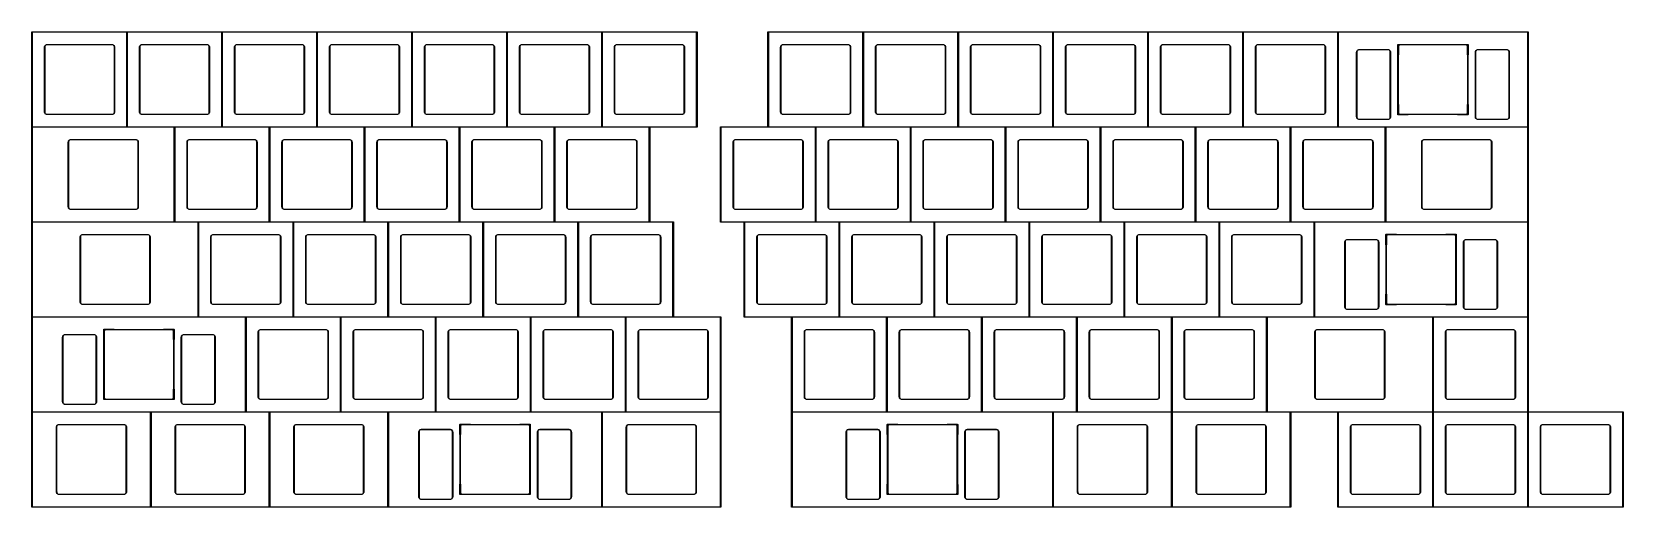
# Model space of a CAD drawing. Extents: x 116 to 435, y -379 to -284.
import ezdxf

# ---------------------------------------------------------------- set-up
doc = ezdxf.new("R2010")
doc.units = 0
doc.layers.add('BLACK', color=7, linetype='CONTINUOUS')

msp = doc.modelspace()

# ---------------------------------------------------------------- linework, layer by layer
at = {"layer": 'BLACK', "linetype": 'CONTINUOUS'}
for p, q in [((115.981099, -283.949286), (115.984905, -283.930152)), ((115.981099, -302.999286), (115.981099, -283.949286)), ((115.984905, -283.930152), (116.011965, -283.903092)), ((116.011965, -283.903092), (116.031099, -283.899286)), ((116.031099, -283.899286), (135.081099, -283.899286)), ((116.081099, -283.999286), (116.081099, -302.949286)), ((135.031099, -283.999286), (116.081099, -283.999286)), ((135.031099, -302.949286), (135.031099, -283.999286)), ((135.081099, -283.899286), (154.131099, -283.899286)), ((135.131099, -283.999286), (135.131099, -302.949286)), ((154.081099, -283.999286), (135.131099, -283.999286)), ((154.081099, -302.949286), (154.081099, -283.999286)), ((154.131099, -283.899286), (173.181099, -283.899286)), ((154.181099, -283.999286), (154.181099, -302.949286)), ((173.131099, -283.999286), (154.181099, -283.999286)), ((173.131099, -302.949286), (173.131099, -283.999286)), ((173.181099, -283.899286), (192.231099, -283.899286)), ((173.231099, -283.999286), (173.231099, -302.949286)), ((192.181099, -283.999286), (173.231099, -283.999286)), ((192.181099, -302.949286), (192.181099, -283.999286)), ((192.231099, -283.899286), (211.281099, -283.899286)), ((192.281099, -283.999286), (192.281099, -302.949286)), ((211.231099, -283.999286), (192.281099, -283.999286)), ((211.231099, -302.949286), (211.231099, -283.999286)), ((211.281099, -283.899286), (230.331099, -283.899286)), ((211.331099, -283.999286), (211.331099, -302.949286)), ((230.281099, -283.999286), (211.331099, -283.999286)), ((230.281099, -302.949286), (230.281099, -283.999286)), ((230.331099, -283.899286), (249.381099, -283.899286)), ((230.381099, -283.999286), (230.381099, -302.949286)), ((249.331099, -283.999286), (230.381099, -283.999286)), ((249.331099, -302.949286), (249.331099, -283.999286)), ((249.381099, -283.899286), (249.400233, -283.903092)), ((249.400233, -283.903092), (249.427293, -283.930152)), ((249.427293, -283.930152), (249.431099, -283.949286)), ((249.431099, -283.949286), (249.431099, -302.999286)), ((263.618599, -283.949286), (263.622405, -283.930152)), ((263.618599, -302.949286), (263.618599, -283.949286)), ((263.622405, -283.930152), (263.649465, -283.903092)), ((263.649465, -283.903092), (263.668599, -283.899286)), ((263.668599, -283.899286), (282.718599, -283.899286)), ((263.718599, -283.999286), (263.718599, -302.949286)), ((282.668599, -283.999286), (263.718599, -283.999286)), ((282.668599, -302.949286), (282.668599, -283.999286)), ((282.718599, -283.899286), (301.768599, -283.899286)), ((282.768599, -283.999286), (282.768599, -302.949286)), ((301.718599, -283.999286), (282.768599, -283.999286)), ((301.718599, -302.949286), (301.718599, -283.999286)), ((301.768599, -283.899286), (320.818599, -283.899286)), ((301.818599, -283.999286), (301.818599, -302.949286)), ((320.768599, -283.999286), (301.818599, -283.999286)), ((320.768599, -302.949286), (320.768599, -283.999286)), ((320.818599, -283.899286), (339.868599, -283.899286)), ((320.868599, -283.999286), (320.868599, -302.949286)), ((339.818599, -283.999286), (320.868599, -283.999286)), ((339.818599, -302.949286), (339.818599, -283.999286)), ((339.868599, -283.899286), (358.918599, -283.899286)), ((339.918599, -283.999286), (339.918599, -302.949286)), ((358.868599, -283.999286), (339.918599, -283.999286)), ((358.868599, -302.949286), (358.868599, -283.999286)), ((358.918599, -283.899286), (377.968599, -283.899286)), ((358.968599, -283.999286), (358.968599, -302.949286)), ((377.918599, -283.999286), (358.968599, -283.999286)), ((377.918599, -302.949286), (377.918599, -283.999286)), ((377.968599, -283.899286), (416.068599, -283.899286)), ((378.018599, -283.999286), (378.018599, -302.949286)), ((416.018599, -283.999286), (378.018599, -283.999286)), ((416.018599, -302.949286), (416.018599, -283.999286)), ((416.068599, -283.899286), (416.087733, -283.903092)), ((416.087733, -283.903092), (416.114793, -283.930152)), ((416.114793, -283.930152), (416.118599, -283.949286)), ((416.118599, -283.949286), (416.118599, -302.999286)), ((118.531099, -286.974285), (118.544265, -286.857464)), ((118.531099, -286.974286), (118.531099, -286.974285)), ((118.531099, -299.974286), (118.531099, -286.974286)), ((118.544265, -286.857464), (118.583095, -286.746501)), ((118.5811, -286.911753), (118.581099, -286.974285)), ((118.581099, -286.974285), (118.581099, -286.974286)), ((118.581099, -286.974286), (118.581099, -299.964663)), ((118.613473, -286.790947), (118.5811, -286.911753)), ((118.583095, -286.746501), (118.645643, -286.646961)), ((118.676009, -286.682637), (118.613473, -286.790947)), ((118.645643, -286.646961), (118.728772, -286.563834)), ((118.764446, -286.594201), (118.676009, -286.682637)), ((118.728772, -286.563834), (118.828314, -286.501289)), ((118.872759, -286.531668), (118.764446, -286.594201)), ((118.828314, -286.501289), (118.939277, -286.462462)), ((118.993565, -286.499299), (118.872759, -286.531668)), ((118.939277, -286.462462), (119.055948, -286.449315)), ((119.056099, -286.499299), (118.993565, -286.499299)), ((119.055948, -286.449315), (119.056099, -286.449286)), ((119.056099, -286.449286), (132.056099, -286.449286)), ((119.056099, -286.499286), (119.056099, -286.499299)), ((132.056099, -286.499286), (119.056099, -286.499286)), ((132.056099, -286.449286), (132.172924, -286.462449)), ((132.118635, -286.499286), (132.056099, -286.499286)), ((132.239445, -286.531656), (132.118635, -286.499286)), ((132.172924, -286.462449), (132.283891, -286.501277)), ((132.347761, -286.59419), (132.239445, -286.531656)), ((132.283891, -286.501277), (132.383435, -286.563823)), ((132.436201, -286.682628), (132.347761, -286.59419)), ((132.383435, -286.563823), (132.466567, -286.646952)), ((132.498739, -286.790942), (132.436201, -286.682628)), ((132.466567, -286.646952), (132.529117, -286.746495)), ((132.531113, -286.911751), (132.498739, -286.790942)), ((132.529117, -286.746495), (132.567948, -286.857461)), ((132.531099, -286.974286), (132.531113, -286.97421)), ((132.531099, -299.974286), (132.531099, -286.974286)), ((132.531113, -286.97421), (132.531113, -286.911751)), ((132.567948, -286.857461), (132.581114, -286.974285)), ((132.581114, -286.974285), (132.581099, -286.974285)), ((132.581099, -286.974285), (132.581099, -286.974286)), ((132.581099, -286.974286), (132.581099, -299.974285)), ((137.581099, -286.974285), (137.594265, -286.857464)), ((137.581099, -286.974286), (137.581099, -286.974285)), ((137.581099, -299.974286), (137.581099, -286.974286)), ((137.594265, -286.857464), (137.633095, -286.746501)), ((137.6311, -286.911753), (137.631099, -286.974285)), ((137.631099, -286.974285), (137.631099, -286.974286)), ((137.631099, -286.974286), (137.631099, -299.964663)), ((137.663473, -286.790947), (137.6311, -286.911753)), ((137.633095, -286.746501), (137.695643, -286.646961)), ((137.726009, -286.682637), (137.663473, -286.790947)), ((137.695643, -286.646961), (137.778772, -286.563834)), ((137.814446, -286.594201), (137.726009, -286.682637)), ((137.778772, -286.563834), (137.878314, -286.501289)), ((137.922759, -286.531668), (137.814446, -286.594201)), ((137.878314, -286.501289), (137.989277, -286.462462)), ((138.043565, -286.499299), (137.922759, -286.531668)), ((137.989277, -286.462462), (138.105948, -286.449315)), ((138.106099, -286.499299), (138.043565, -286.499299)), ((138.105948, -286.449315), (138.106099, -286.449286)), ((138.106099, -286.449286), (151.106099, -286.449286)), ((138.106099, -286.499286), (138.106099, -286.499299)), ((151.106099, -286.499286), (138.106099, -286.499286)), ((151.106099, -286.449286), (151.222924, -286.462449)), ((151.168635, -286.499286), (151.106099, -286.499286)), ((151.289445, -286.531656), (151.168635, -286.499286)), ((151.222924, -286.462449), (151.333891, -286.501277)), ((151.397761, -286.59419), (151.289445, -286.531656)), ((151.333891, -286.501277), (151.433435, -286.563823)), ((151.486201, -286.682628), (151.397761, -286.59419)), ((151.433435, -286.563823), (151.516567, -286.646952)), ((151.548739, -286.790942), (151.486201, -286.682628)), ((151.516567, -286.646952), (151.579117, -286.746495)), ((151.581113, -286.911751), (151.548739, -286.790942)), ((151.579117, -286.746495), (151.617948, -286.857461)), ((151.581099, -286.974286), (151.581113, -286.97421)), ((151.581099, -299.974286), (151.581099, -286.974286)), ((151.581113, -286.97421), (151.581113, -286.911751)), ((151.617948, -286.857461), (151.631114, -286.974285)), ((151.631114, -286.974285), (151.631099, -286.974285)), ((151.631099, -286.974285), (151.631099, -286.974286)), ((151.631099, -286.974286), (151.631099, -299.974285)), ((156.631099, -286.974285), (156.644265, -286.857464)), ((156.631099, -286.974286), (156.631099, -286.974285)), ((156.631099, -299.974286), (156.631099, -286.974286)), ((156.644265, -286.857464), (156.683095, -286.746501)), ((156.6811, -286.911753), (156.681099, -286.974285)), ((156.681099, -286.974285), (156.681099, -286.974286)), ((156.681099, -286.974286), (156.681099, -299.964663)), ((156.713473, -286.790947), (156.6811, -286.911753)), ((156.683095, -286.746501), (156.745643, -286.646961)), ((156.776009, -286.682637), (156.713473, -286.790947)), ((156.745643, -286.646961), (156.828772, -286.563834)), ((156.864446, -286.594201), (156.776009, -286.682637)), ((156.828772, -286.563834), (156.928314, -286.501289)), ((156.972759, -286.531668), (156.864446, -286.594201)), ((156.928314, -286.501289), (157.039277, -286.462462)), ((157.093565, -286.499299), (156.972759, -286.531668)), ((157.039277, -286.462462), (157.155948, -286.449315)), ((157.156099, -286.499299), (157.093565, -286.499299)), ((157.155948, -286.449315), (157.156099, -286.449286)), ((157.156099, -286.449286), (170.156099, -286.449286)), ((157.156099, -286.499286), (157.156099, -286.499299)), ((170.156099, -286.499286), (157.156099, -286.499286)), ((170.156099, -286.449286), (170.272924, -286.462449)), ((170.218635, -286.499286), (170.156099, -286.499286)), ((170.339445, -286.531656), (170.218635, -286.499286)), ((170.272924, -286.462449), (170.383891, -286.501277)), ((170.447761, -286.59419), (170.339445, -286.531656)), ((170.383891, -286.501277), (170.483435, -286.563823)), ((170.536201, -286.682628), (170.447761, -286.59419)), ((170.483435, -286.563823), (170.566567, -286.646952)), ((170.598739, -286.790942), (170.536201, -286.682628)), ((170.566567, -286.646952), (170.629117, -286.746495)), ((170.631113, -286.911751), (170.598739, -286.790942)), ((170.629117, -286.746495), (170.667948, -286.857461)), ((170.631099, -286.974286), (170.631113, -286.97421)), ((170.631099, -299.974286), (170.631099, -286.974286)), ((170.631113, -286.97421), (170.631113, -286.911751)), ((170.667948, -286.857461), (170.681114, -286.974285)), ((170.681114, -286.974285), (170.681099, -286.974285)), ((170.681099, -286.974285), (170.681099, -286.974286)), ((170.681099, -286.974286), (170.681099, -299.974285)), ((175.681099, -286.974285), (175.694265, -286.857464)), ((175.681099, -286.974286), (175.681099, -286.974285)), ((175.681099, -299.974286), (175.681099, -286.974286)), ((175.694265, -286.857464), (175.733095, -286.746501)), ((175.7311, -286.911753), (175.731099, -286.974285)), ((175.731099, -286.974285), (175.731099, -286.974286)), ((175.731099, -286.974286), (175.731099, -299.964663)), ((175.763473, -286.790947), (175.7311, -286.911753)), ((175.733095, -286.746501), (175.795643, -286.646961)), ((175.826009, -286.682637), (175.763473, -286.790947)), ((175.795643, -286.646961), (175.878772, -286.563834)), ((175.914446, -286.594201), (175.826009, -286.682637)), ((175.878772, -286.563834), (175.978314, -286.501289)), ((176.022759, -286.531668), (175.914446, -286.594201)), ((175.978314, -286.501289), (176.089277, -286.462462)), ((176.143565, -286.499299), (176.022759, -286.531668)), ((176.089277, -286.462462), (176.205948, -286.449315)), ((176.206099, -286.499299), (176.143565, -286.499299)), ((176.205948, -286.449315), (176.206099, -286.449286)), ((176.206099, -286.449286), (189.206099, -286.449286)), ((176.206099, -286.499286), (176.206099, -286.499299)), ((189.206099, -286.499286), (176.206099, -286.499286)), ((189.206099, -286.449286), (189.322924, -286.462449)), ((189.268635, -286.499286), (189.206099, -286.499286)), ((189.389445, -286.531656), (189.268635, -286.499286)), ((189.322924, -286.462449), (189.433891, -286.501277)), ((189.497761, -286.59419), (189.389445, -286.531656)), ((189.433891, -286.501277), (189.533435, -286.563823)), ((189.586201, -286.682628), (189.497761, -286.59419)), ((189.533435, -286.563823), (189.616567, -286.646952)), ((189.648739, -286.790942), (189.586201, -286.682628)), ((189.616567, -286.646952), (189.679117, -286.746495)), ((189.681113, -286.911751), (189.648739, -286.790942)), ((189.679117, -286.746495), (189.717948, -286.857461)), ((189.681099, -286.974286), (189.681113, -286.97421)), ((189.681099, -299.974286), (189.681099, -286.974286)), ((189.681113, -286.97421), (189.681113, -286.911751)), ((189.717948, -286.857461), (189.731114, -286.974285)), ((189.731114, -286.974285), (189.731099, -286.974285)), ((189.731099, -286.974285), (189.731099, -286.974286)), ((189.731099, -286.974286), (189.731099, -299.974285)), ((194.731099, -286.974285), (194.744265, -286.857464)), ((194.731099, -286.974286), (194.731099, -286.974285)), ((194.731099, -299.974286), (194.731099, -286.974286)), ((194.744265, -286.857464), (194.783095, -286.746501)), ((194.7811, -286.911753), (194.781099, -286.974285)), ((194.781099, -286.974285), (194.781099, -286.974286)), ((194.781099, -286.974286), (194.781099, -299.964663)), ((194.813473, -286.790947), (194.7811, -286.911753)), ((194.783095, -286.746501), (194.845643, -286.646961)), ((194.876009, -286.682637), (194.813473, -286.790947)), ((194.845643, -286.646961), (194.928772, -286.563834)), ((194.964446, -286.594201), (194.876009, -286.682637)), ((194.928772, -286.563834), (195.028314, -286.501289)), ((195.072759, -286.531668), (194.964446, -286.594201)), ((195.028314, -286.501289), (195.139277, -286.462462)), ((195.193565, -286.499299), (195.072759, -286.531668)), ((195.139277, -286.462462), (195.255948, -286.449315)), ((195.256099, -286.499299), (195.193565, -286.499299)), ((195.255948, -286.449315), (195.256099, -286.449286)), ((195.256099, -286.449286), (208.256099, -286.449286)), ((195.256099, -286.499286), (195.256099, -286.499299)), ((208.256099, -286.499286), (195.256099, -286.499286)), ((208.256099, -286.449286), (208.372924, -286.462449)), ((208.318635, -286.499286), (208.256099, -286.499286)), ((208.439445, -286.531656), (208.318635, -286.499286)), ((208.372924, -286.462449), (208.483891, -286.501277)), ((208.547761, -286.59419), (208.439445, -286.531656)), ((208.483891, -286.501277), (208.583435, -286.563823)), ((208.636201, -286.682628), (208.547761, -286.59419)), ((208.583435, -286.563823), (208.666567, -286.646952)), ((208.698739, -286.790942), (208.636201, -286.682628)), ((208.666567, -286.646952), (208.729117, -286.746495)), ((208.731113, -286.911751), (208.698739, -286.790942)), ((208.729117, -286.746495), (208.767948, -286.857461)), ((208.731099, -286.974286), (208.731113, -286.97421)), ((208.731099, -299.974286), (208.731099, -286.974286)), ((208.731113, -286.97421), (208.731113, -286.911751)), ((208.767948, -286.857461), (208.781114, -286.974285)), ((208.781114, -286.974285), (208.781099, -286.974285)), ((208.781099, -286.974285), (208.781099, -286.974286)), ((208.781099, -286.974286), (208.781099, -299.974285)), ((213.781099, -286.974285), (213.794265, -286.857464)), ((213.781099, -286.974286), (213.781099, -286.974285)), ((213.781099, -299.974286), (213.781099, -286.974286)), ((213.794265, -286.857464), (213.833095, -286.746501)), ((213.8311, -286.911753), (213.831099, -286.974285)), ((213.831099, -286.974285), (213.831099, -286.974286)), ((213.831099, -286.974286), (213.831099, -299.964663)), ((213.863473, -286.790947), (213.8311, -286.911753)), ((213.833095, -286.746501), (213.895643, -286.646961)), ((213.926009, -286.682637), (213.863473, -286.790947)), ((213.895643, -286.646961), (213.978772, -286.563834)), ((214.014446, -286.594201), (213.926009, -286.682637)), ((213.978772, -286.563834), (214.078314, -286.501289)), ((214.122759, -286.531668), (214.014446, -286.594201)), ((214.078314, -286.501289), (214.189277, -286.462462)), ((214.243565, -286.499299), (214.122759, -286.531668)), ((214.189277, -286.462462), (214.305948, -286.449315)), ((214.306099, -286.499299), (214.243565, -286.499299)), ((214.305948, -286.449315), (214.306099, -286.449286)), ((214.306099, -286.449286), (227.306099, -286.449286)), ((214.306099, -286.499286), (214.306099, -286.499299)), ((227.306099, -286.499286), (214.306099, -286.499286)), ((227.306099, -286.449286), (227.422924, -286.462449)), ((227.368635, -286.499286), (227.306099, -286.499286)), ((227.489445, -286.531656), (227.368635, -286.499286)), ((227.422924, -286.462449), (227.533891, -286.501277)), ((227.597761, -286.59419), (227.489445, -286.531656)), ((227.533891, -286.501277), (227.633435, -286.563823)), ((227.686201, -286.682628), (227.597761, -286.59419)), ((227.633435, -286.563823), (227.716567, -286.646952)), ((227.748739, -286.790942), (227.686201, -286.682628)), ((227.716567, -286.646952), (227.779117, -286.746495)), ((227.781113, -286.911751), (227.748739, -286.790942)), ((227.779117, -286.746495), (227.817948, -286.857461)), ((227.781099, -286.974286), (227.781113, -286.97421)), ((227.781099, -299.974286), (227.781099, -286.974286)), ((227.781113, -286.97421), (227.781113, -286.911751)), ((227.817948, -286.857461), (227.831114, -286.974285)), ((227.831114, -286.974285), (227.831099, -286.974285)), ((227.831099, -286.974285), (227.831099, -286.974286)), ((227.831099, -286.974286), (227.831099, -299.974285)), ((232.831099, -286.974285), (232.844265, -286.857464)), ((232.831099, -286.974286), (232.831099, -286.974285)), ((232.831099, -299.974286), (232.831099, -286.974286)), ((232.844265, -286.857464), (232.883095, -286.746501)), ((232.8811, -286.911753), (232.881099, -286.974285)), ((232.881099, -286.974285), (232.881099, -286.974286)), ((232.881099, -286.974286), (232.881099, -299.964663)), ((232.913473, -286.790947), (232.8811, -286.911753)), ((232.883095, -286.746501), (232.945643, -286.646961)), ((232.976009, -286.682637), (232.913473, -286.790947)), ((232.945643, -286.646961), (233.028772, -286.563834)), ((233.064446, -286.594201), (232.976009, -286.682637)), ((233.028772, -286.563834), (233.128314, -286.501289)), ((233.172759, -286.531668), (233.064446, -286.594201)), ((233.128314, -286.501289), (233.239277, -286.462462)), ((233.293565, -286.499299), (233.172759, -286.531668)), ((233.239277, -286.462462), (233.355948, -286.449315)), ((233.356099, -286.499299), (233.293565, -286.499299)), ((233.355948, -286.449315), (233.356099, -286.449286)), ((233.356099, -286.449286), (246.356099, -286.449286)), ((233.356099, -286.499286), (233.356099, -286.499299)), ((246.356099, -286.499286), (233.356099, -286.499286)), ((246.356099, -286.449286), (246.472924, -286.462449)), ((246.418635, -286.499286), (246.356099, -286.499286)), ((246.539445, -286.531656), (246.418635, -286.499286)), ((246.472924, -286.462449), (246.583891, -286.501277)), ((246.647761, -286.59419), (246.539445, -286.531656)), ((246.583891, -286.501277), (246.683435, -286.563823)), ((246.736201, -286.682628), (246.647761, -286.59419)), ((246.683435, -286.563823), (246.766567, -286.646952)), ((246.798739, -286.790942), (246.736201, -286.682628)), ((246.766567, -286.646952), (246.829117, -286.746495)), ((246.831113, -286.911751), (246.798739, -286.790942)), ((246.829117, -286.746495), (246.867948, -286.857461)), ((246.831099, -286.974286), (246.831113, -286.97421)), ((246.831099, -299.974286), (246.831099, -286.974286)), ((246.831113, -286.97421), (246.831113, -286.911751)), ((246.867948, -286.857461), (246.881114, -286.974285)), ((246.881114, -286.974285), (246.881099, -286.974285)), ((246.881099, -286.974285), (246.881099, -286.974286)), ((246.881099, -286.974286), (246.881099, -299.974285)), ((266.168599, -286.974285), (266.181765, -286.857464)), ((266.168599, -286.974286), (266.168599, -286.974285)), ((266.168599, -299.974286), (266.168599, -286.974286)), ((266.181765, -286.857464), (266.220595, -286.746501)), ((266.2186, -286.911753), (266.218599, -286.974285)), ((266.218599, -286.974285), (266.218599, -286.974286)), ((266.218599, -286.974286), (266.218599, -299.964663)), ((266.250973, -286.790947), (266.2186, -286.911753)), ((266.220595, -286.746501), (266.283143, -286.646961)), ((266.313509, -286.682637), (266.250973, -286.790947)), ((266.283143, -286.646961), (266.366272, -286.563834)), ((266.401946, -286.594201), (266.313509, -286.682637)), ((266.366272, -286.563834), (266.465814, -286.501289)), ((266.510259, -286.531668), (266.401946, -286.594201)), ((266.465814, -286.501289), (266.576777, -286.462462)), ((266.631065, -286.499299), (266.510259, -286.531668)), ((266.576777, -286.462462), (266.693448, -286.449315)), ((266.693599, -286.499299), (266.631065, -286.499299)), ((266.693448, -286.449315), (266.693599, -286.449286)), ((266.693599, -286.449286), (279.693599, -286.449286)), ((266.693599, -286.499286), (266.693599, -286.499299)), ((279.693599, -286.499286), (266.693599, -286.499286)), ((279.693599, -286.449286), (279.810424, -286.462449)), ((279.756135, -286.499286), (279.693599, -286.499286)), ((279.876945, -286.531656), (279.756135, -286.499286)), ((279.810424, -286.462449), (279.921391, -286.501277)), ((279.985261, -286.59419), (279.876945, -286.531656)), ((279.921391, -286.501277), (280.020935, -286.563823)), ((280.073701, -286.682628), (279.985261, -286.59419)), ((280.020935, -286.563823), (280.104067, -286.646952)), ((280.136239, -286.790942), (280.073701, -286.682628)), ((280.104067, -286.646952), (280.166617, -286.746495)), ((280.168613, -286.911751), (280.136239, -286.790942)), ((280.166617, -286.746495), (280.205448, -286.857461)), ((280.168599, -286.974286), (280.168613, -286.97421)), ((280.168599, -299.974286), (280.168599, -286.974286)), ((280.168613, -286.97421), (280.168613, -286.911751)), ((280.205448, -286.857461), (280.218614, -286.974285)), ((280.218614, -286.974285), (280.218599, -286.974285)), ((280.218599, -286.974285), (280.218599, -286.974286)), ((280.218599, -286.974286), (280.218599, -299.974285)), ((285.218599, -286.974285), (285.231765, -286.857464)), ((285.218599, -286.974286), (285.218599, -286.974285)), ((285.218599, -299.974286), (285.218599, -286.974286)), ((285.231765, -286.857464), (285.270595, -286.746501)), ((285.2686, -286.911753), (285.268599, -286.974285)), ((285.268599, -286.974285), (285.268599, -286.974286)), ((285.268599, -286.974286), (285.268599, -299.964663)), ((285.300973, -286.790947), (285.2686, -286.911753)), ((285.270595, -286.746501), (285.333143, -286.646961)), ((285.363509, -286.682637), (285.300973, -286.790947)), ((285.333143, -286.646961), (285.416272, -286.563834)), ((285.451946, -286.594201), (285.363509, -286.682637)), ((285.416272, -286.563834), (285.515814, -286.501289)), ((285.560259, -286.531668), (285.451946, -286.594201)), ((285.515814, -286.501289), (285.626777, -286.462462)), ((285.681065, -286.499299), (285.560259, -286.531668)), ((285.626777, -286.462462), (285.743448, -286.449315)), ((285.743599, -286.499299), (285.681065, -286.499299)), ((285.743448, -286.449315), (285.743599, -286.449286)), ((285.743599, -286.449286), (298.743599, -286.449286)), ((285.743599, -286.499286), (285.743599, -286.499299)), ((298.743599, -286.499286), (285.743599, -286.499286)), ((298.743599, -286.449286), (298.860424, -286.462449)), ((298.806135, -286.499286), (298.743599, -286.499286)), ((298.926945, -286.531656), (298.806135, -286.499286)), ((298.860424, -286.462449), (298.971391, -286.501277)), ((299.035261, -286.59419), (298.926945, -286.531656)), ((298.971391, -286.501277), (299.070935, -286.563823)), ((299.123701, -286.682628), (299.035261, -286.59419)), ((299.070935, -286.563823), (299.154067, -286.646952)), ((299.186239, -286.790942), (299.123701, -286.682628)), ((299.154067, -286.646952), (299.216617, -286.746495)), ((299.218613, -286.911751), (299.186239, -286.790942)), ((299.216617, -286.746495), (299.255448, -286.857461)), ((299.218599, -286.974286), (299.218613, -286.97421)), ((299.218599, -299.974286), (299.218599, -286.974286)), ((299.218613, -286.97421), (299.218613, -286.911751)), ((299.255448, -286.857461), (299.268614, -286.974285)), ((299.268614, -286.974285), (299.268599, -286.974285)), ((299.268599, -286.974285), (299.268599, -286.974286)), ((299.268599, -286.974286), (299.268599, -299.974285)), ((304.268599, -286.974285), (304.281765, -286.857464)), ((304.268599, -286.974286), (304.268599, -286.974285)), ((304.268599, -299.974286), (304.268599, -286.974286)), ((304.281765, -286.857464), (304.320595, -286.746501)), ((304.3186, -286.911753), (304.318599, -286.974285)), ((304.318599, -286.974285), (304.318599, -286.974286)), ((304.318599, -286.974286), (304.318599, -299.964663)), ((304.350973, -286.790947), (304.3186, -286.911753)), ((304.320595, -286.746501), (304.383143, -286.646961)), ((304.413509, -286.682637), (304.350973, -286.790947)), ((304.383143, -286.646961), (304.466272, -286.563834)), ((304.501946, -286.594201), (304.413509, -286.682637)), ((304.466272, -286.563834), (304.565814, -286.501289)), ((304.610259, -286.531668), (304.501946, -286.594201)), ((304.565814, -286.501289), (304.676777, -286.462462)), ((304.731065, -286.499299), (304.610259, -286.531668)), ((304.676777, -286.462462), (304.793448, -286.449315)), ((304.793599, -286.499299), (304.731065, -286.499299)), ((304.793448, -286.449315), (304.793599, -286.449286)), ((304.793599, -286.449286), (317.793599, -286.449286)), ((304.793599, -286.499286), (304.793599, -286.499299)), ((317.793599, -286.499286), (304.793599, -286.499286)), ((317.793599, -286.449286), (317.910424, -286.462449)), ((317.856135, -286.499286), (317.793599, -286.499286)), ((317.976945, -286.531656), (317.856135, -286.499286)), ((317.910424, -286.462449), (318.021391, -286.501277)), ((318.085261, -286.59419), (317.976945, -286.531656)), ((318.021391, -286.501277), (318.120935, -286.563823)), ((318.173701, -286.682628), (318.085261, -286.59419)), ((318.120935, -286.563823), (318.204067, -286.646952)), ((318.236239, -286.790942), (318.173701, -286.682628)), ((318.204067, -286.646952), (318.266617, -286.746495)), ((318.268613, -286.911751), (318.236239, -286.790942)), ((318.266617, -286.746495), (318.305448, -286.857461)), ((318.268599, -286.974286), (318.268613, -286.97421)), ((318.268599, -299.974286), (318.268599, -286.974286)), ((318.268613, -286.97421), (318.268613, -286.911751)), ((318.305448, -286.857461), (318.318614, -286.974285)), ((318.318614, -286.974285), (318.318599, -286.974285)), ((318.318599, -286.974285), (318.318599, -286.974286)), ((318.318599, -286.974286), (318.318599, -299.974285)), ((323.318599, -286.974285), (323.331765, -286.857464)), ((323.318599, -286.974286), (323.318599, -286.974285)), ((323.318599, -299.974286), (323.318599, -286.974286)), ((323.331765, -286.857464), (323.370595, -286.746501)), ((323.3686, -286.911753), (323.368599, -286.974285)), ((323.368599, -286.974285), (323.368599, -286.974286)), ((323.368599, -286.974286), (323.368599, -299.964663)), ((323.400973, -286.790947), (323.3686, -286.911753)), ((323.370595, -286.746501), (323.433143, -286.646961)), ((323.463509, -286.682637), (323.400973, -286.790947)), ((323.433143, -286.646961), (323.516272, -286.563834)), ((323.551946, -286.594201), (323.463509, -286.682637)), ((323.516272, -286.563834), (323.615814, -286.501289)), ((323.660259, -286.531668), (323.551946, -286.594201)), ((323.615814, -286.501289), (323.726777, -286.462462)), ((323.781065, -286.499299), (323.660259, -286.531668)), ((323.726777, -286.462462), (323.843448, -286.449315)), ((323.843599, -286.499299), (323.781065, -286.499299)), ((323.843448, -286.449315), (323.843599, -286.449286)), ((323.843599, -286.449286), (336.843599, -286.449286)), ((323.843599, -286.499286), (323.843599, -286.499299)), ((336.843599, -286.499286), (323.843599, -286.499286)), ((336.843599, -286.449286), (336.960424, -286.462449)), ((336.906135, -286.499286), (336.843599, -286.499286)), ((337.026945, -286.531656), (336.906135, -286.499286)), ((336.960424, -286.462449), (337.071391, -286.501277)), ((337.135261, -286.59419), (337.026945, -286.531656)), ((337.071391, -286.501277), (337.170935, -286.563823)), ((337.223701, -286.682628), (337.135261, -286.59419)), ((337.170935, -286.563823), (337.254067, -286.646952)), ((337.286239, -286.790942), (337.223701, -286.682628)), ((337.254067, -286.646952), (337.316617, -286.746495)), ((337.318613, -286.911751), (337.286239, -286.790942)), ((337.316617, -286.746495), (337.355448, -286.857461)), ((337.318599, -286.974286), (337.318613, -286.97421)), ((337.318599, -299.974286), (337.318599, -286.974286)), ((337.318613, -286.97421), (337.318613, -286.911751)), ((337.355448, -286.857461), (337.368614, -286.974285)), ((337.368614, -286.974285), (337.368599, -286.974285)), ((337.368599, -286.974285), (337.368599, -286.974286)), ((337.368599, -286.974286), (337.368599, -299.974285)), ((342.368599, -286.974285), (342.381765, -286.857464)), ((342.368599, -286.974286), (342.368599, -286.974285)), ((342.368599, -299.974286), (342.368599, -286.974286)), ((342.381765, -286.857464), (342.420595, -286.746501)), ((342.4186, -286.911753), (342.418599, -286.974285)), ((342.418599, -286.974285), (342.418599, -286.974286)), ((342.418599, -286.974286), (342.418599, -299.964663)), ((342.450973, -286.790947), (342.4186, -286.911753)), ((342.420595, -286.746501), (342.483143, -286.646961)), ((342.513509, -286.682637), (342.450973, -286.790947)), ((342.483143, -286.646961), (342.566272, -286.563834)), ((342.601946, -286.594201), (342.513509, -286.682637)), ((342.566272, -286.563834), (342.665814, -286.501289)), ((342.710259, -286.531668), (342.601946, -286.594201)), ((342.665814, -286.501289), (342.776777, -286.462462)), ((342.831065, -286.499299), (342.710259, -286.531668)), ((342.776777, -286.462462), (342.893448, -286.449315)), ((342.893599, -286.499299), (342.831065, -286.499299)), ((342.893448, -286.449315), (342.893599, -286.449286)), ((342.893599, -286.449286), (355.893599, -286.449286)), ((342.893599, -286.499286), (342.893599, -286.499299)), ((355.893599, -286.499286), (342.893599, -286.499286)), ((355.893599, -286.449286), (356.010424, -286.462449)), ((355.956135, -286.499286), (355.893599, -286.499286)), ((356.076945, -286.531656), (355.956135, -286.499286)), ((356.010424, -286.462449), (356.121391, -286.501277)), ((356.185261, -286.59419), (356.076945, -286.531656)), ((356.121391, -286.501277), (356.220935, -286.563823)), ((356.273701, -286.682628), (356.185261, -286.59419)), ((356.220935, -286.563823), (356.304067, -286.646952)), ((356.336239, -286.790942), (356.273701, -286.682628)), ((356.304067, -286.646952), (356.366617, -286.746495)), ((356.368613, -286.911751), (356.336239, -286.790942)), ((356.366617, -286.746495), (356.405448, -286.857461)), ((356.368599, -286.974286), (356.368613, -286.97421)), ((356.368599, -299.974286), (356.368599, -286.974286)), ((356.368613, -286.97421), (356.368613, -286.911751)), ((356.405448, -286.857461), (356.418614, -286.974285)), ((356.418614, -286.974285), (356.418599, -286.974285)), ((356.418599, -286.974285), (356.418599, -286.974286)), ((356.418599, -286.974286), (356.418599, -299.974285)), ((361.418599, -286.974285), (361.431765, -286.857464)), ((361.418599, -286.974286), (361.418599, -286.974285)), ((361.418599, -299.974286), (361.418599, -286.974286)), ((361.431765, -286.857464), (361.470595, -286.746501)), ((361.4686, -286.911753), (361.468599, -286.974285)), ((361.468599, -286.974285), (361.468599, -286.974286)), ((361.468599, -286.974286), (361.468599, -299.964663)), ((361.500973, -286.790947), (361.4686, -286.911753)), ((361.470595, -286.746501), (361.533143, -286.646961)), ((361.563509, -286.682637), (361.500973, -286.790947)), ((361.533143, -286.646961), (361.616272, -286.563834)), ((361.651946, -286.594201), (361.563509, -286.682637)), ((361.616272, -286.563834), (361.715814, -286.501289)), ((361.760259, -286.531668), (361.651946, -286.594201)), ((361.715814, -286.501289), (361.826777, -286.462462)), ((361.881065, -286.499299), (361.760259, -286.531668)), ((361.826777, -286.462462), (361.943448, -286.449315)), ((361.943599, -286.499299), (361.881065, -286.499299)), ((361.943448, -286.449315), (361.943599, -286.449286)), ((361.943599, -286.449286), (374.943599, -286.449286)), ((361.943599, -286.499286), (361.943599, -286.499299)), ((374.943599, -286.499286), (361.943599, -286.499286)), ((374.943599, -286.449286), (375.060424, -286.462449)), ((375.006135, -286.499286), (374.943599, -286.499286)), ((375.126945, -286.531656), (375.006135, -286.499286)), ((375.060424, -286.462449), (375.171391, -286.501277)), ((375.235261, -286.59419), (375.126945, -286.531656)), ((375.171391, -286.501277), (375.270935, -286.563823)), ((375.323701, -286.682628), (375.235261, -286.59419)), ((375.270935, -286.563823), (375.354067, -286.646952)), ((375.386239, -286.790942), (375.323701, -286.682628)), ((375.354067, -286.646952), (375.416617, -286.746495)), ((375.418613, -286.911751), (375.386239, -286.790942)), ((375.416617, -286.746495), (375.455448, -286.857461)), ((375.418599, -286.974286), (375.418613, -286.97421)), ((375.418599, -299.974286), (375.418599, -286.974286)), ((375.418613, -286.97421), (375.418613, -286.911751)), ((375.455448, -286.857461), (375.468614, -286.974285)), ((375.468614, -286.974285), (375.468599, -286.974285)), ((375.468599, -286.974285), (375.468599, -286.974286)), ((375.468599, -286.974286), (375.468599, -299.974285)), ((389.958599, -286.474286), (389.963166, -286.451325)), ((389.958599, -288.474286), (389.958599, -286.474286)), ((389.963166, -286.451325), (389.995638, -286.418853)), ((389.993599, -286.974285), (390.006765, -286.857464)), ((389.993599, -286.974286), (389.993599, -286.974285)), ((389.993599, -299.974286), (389.993599, -286.974286)), ((389.995638, -286.418853), (390.018599, -286.414286)), ((390.006765, -286.857464), (390.045595, -286.746501)), ((390.018599, -286.414286), (392.018599, -286.414286)), ((390.0436, -286.911753), (390.043599, -286.974285)), ((390.043599, -286.974285), (390.043599, -286.974286)), ((390.043599, -286.974286), (390.043599, -299.964663)), ((390.075973, -286.790947), (390.0436, -286.911753)), ((390.045595, -286.746501), (390.108143, -286.646961)), ((390.138509, -286.682637), (390.075973, -286.790947)), ((392.018599, -286.534286), (390.078599, -286.534286)), ((390.078599, -286.534286), (390.078599, -288.474286)), ((390.108143, -286.646961), (390.191272, -286.563834)), ((390.226946, -286.594201), (390.138509, -286.682637)), ((390.191272, -286.563834), (390.290814, -286.501289)), ((390.335259, -286.531668), (390.226946, -286.594201)), ((390.290814, -286.501289), (390.401777, -286.462462)), ((390.456065, -286.499299), (390.335259, -286.531668)), ((390.401777, -286.462462), (390.518448, -286.449315)), ((390.518599, -286.499299), (390.456065, -286.499299)), ((390.518448, -286.449315), (390.518599, -286.449286)), ((390.518599, -286.449286), (403.518599, -286.449286)), ((390.518599, -286.499286), (390.518599, -286.499299)), ((403.518599, -286.499286), (390.518599, -286.499286)), ((392.018599, -286.414286), (392.04156, -286.418853)), ((392.04156, -286.529719), (392.018599, -286.534286)), ((392.04156, -286.418853), (392.074032, -286.451325)), ((392.074032, -286.497247), (392.04156, -286.529719)), ((392.074032, -286.451325), (392.074032, -286.497247)), ((401.963166, -286.451325), (401.995638, -286.418853)), ((401.963166, -286.497247), (401.963166, -286.451325)), ((401.995638, -286.529719), (401.963166, -286.497247)), ((401.995638, -286.418853), (402.018599, -286.414286)), ((402.018599, -286.534286), (401.995638, -286.529719)), ((402.018599, -286.414286), (404.018599, -286.414286)), ((403.958599, -286.534286), (402.018599, -286.534286)), ((403.518599, -286.449286), (403.635424, -286.462449)), ((403.581135, -286.499286), (403.518599, -286.499286)), ((403.701945, -286.531656), (403.581135, -286.499286)), ((403.635424, -286.462449), (403.746391, -286.501277)), ((403.810261, -286.59419), (403.701945, -286.531656)), ((403.746391, -286.501277), (403.845935, -286.563823)), ((403.898701, -286.682628), (403.810261, -286.59419)), ((403.845935, -286.563823), (403.929067, -286.646952)), ((403.961239, -286.790942), (403.898701, -286.682628)), ((403.929067, -286.646952), (403.991617, -286.746495)), ((403.958599, -288.474286), (403.958599, -286.534286)), ((403.993613, -286.911751), (403.961239, -286.790942)), ((403.991617, -286.746495), (404.030448, -286.857461)), ((403.993599, -286.974286), (403.993613, -286.97421)), ((403.993599, -299.974286), (403.993599, -286.974286)), ((403.993613, -286.97421), (403.993613, -286.911751)), ((404.018599, -286.414286), (404.04156, -286.418853)), ((404.030448, -286.857461), (404.043614, -286.974285)), ((404.04156, -286.418853), (404.074032, -286.451325)), ((404.043614, -286.974285), (404.043599, -286.974285)), ((404.043599, -286.974285), (404.043599, -286.974286)), ((404.043599, -286.974286), (404.043599, -299.974285)), ((404.074032, -286.451325), (404.078599, -286.474286)), ((404.078599, -286.474286), (404.078599, -288.474286)), ((381.712349, -287.974285), (381.725514, -287.857461)), ((381.712349, -287.974287), (381.712349, -287.974285)), ((381.712349, -300.974287), (381.712349, -287.974287)), ((381.725514, -287.857461), (381.764343, -287.746494)), ((381.76235, -287.911751), (381.762349, -287.974285)), ((381.762349, -287.974285), (381.762349, -287.974287)), ((381.762349, -287.974287), (381.762349, -300.974287)), ((381.794722, -287.79094), (381.76235, -287.911751)), ((381.764343, -287.746494), (381.826889, -287.646948)), ((381.857257, -287.682622), (381.794722, -287.79094)), ((381.826889, -287.646948), (381.910017, -287.563814)), ((381.945693, -287.594179), (381.857257, -287.682622)), ((381.910017, -287.563814), (382.009558, -287.50126)), ((382.054006, -287.531636), (381.945693, -287.594179)), ((382.009558, -287.50126), (382.120522, -287.462423)), ((382.174815, -287.499255), (382.054006, -287.531636)), ((382.120522, -287.462423), (382.237346, -287.449249)), ((382.237158, -287.499249), (382.174815, -287.499255)), ((382.237349, -287.499287), (382.237158, -287.499249)), ((382.237346, -287.449249), (382.237346, -287.449287)), ((382.237346, -287.449287), (382.237347, -287.449287)), ((382.237347, -287.449287), (382.237349, -287.449287)), ((382.237349, -287.449287), (387.987349, -287.449287)), ((382.237352, -287.499287), (382.237349, -287.499287)), ((387.987347, -287.499287), (382.237352, -287.499287)), ((388.049878, -287.499292), (387.987347, -287.499287)), ((387.987349, -287.449287), (387.98735, -287.449287)), ((387.98735, -287.449287), (387.987351, -287.449287)), ((387.987351, -287.449287), (388.104167, -287.46246)), ((388.170678, -287.531671), (388.049878, -287.499292)), ((388.104167, -287.46246), (388.215124, -287.501294)), ((388.278983, -287.594208), (388.170678, -287.531671)), ((388.215124, -287.501294), (388.314659, -287.563843)), ((388.367413, -287.682645), (388.278983, -287.594208)), ((388.314659, -287.563843), (388.397781, -287.646971)), ((388.429943, -287.790954), (388.367413, -287.682645)), ((388.397781, -287.646971), (388.460323, -287.74651)), ((388.462312, -287.911756), (388.429943, -287.790954)), ((388.460323, -287.74651), (388.499149, -287.857469)), ((388.462313, -287.974288), (388.462312, -287.911756)), ((388.462349, -287.974288), (388.462313, -287.974288)), ((388.462349, -300.974287), (388.462349, -287.974288)), ((388.499149, -287.857469), (388.512266, -287.97387)), ((388.512266, -287.97387), (388.512349, -287.974287)), ((388.512349, -287.974287), (388.512349, -300.974285)), ((389.963166, -288.497247), (389.958599, -288.474286)), ((389.995638, -288.529719), (389.963166, -288.497247)), ((390.04156, -288.529719), (389.995638, -288.529719)), ((390.074032, -288.497247), (390.04156, -288.529719)), ((390.078599, -288.474286), (390.074032, -288.497247)), ((403.963166, -288.497247), (403.958599, -288.474286)), ((403.995638, -288.529719), (403.963166, -288.497247)), ((404.04156, -288.529719), (403.995638, -288.529719)), ((404.074032, -288.497247), (404.04156, -288.529719)), ((404.078599, -288.474286), (404.074032, -288.497247)), ((405.524849, -287.974285), (405.538014, -287.857461)), ((405.524849, -287.974287), (405.524849, -287.974285)), ((405.524849, -300.974287), (405.524849, -287.974287)), ((405.538014, -287.857461), (405.576843, -287.746494)), ((405.57485, -287.911751), (405.574849, -287.974285)), ((405.574849, -287.974285), (405.574849, -287.974287)), ((405.574849, -287.974287), (405.574849, -300.974287)), ((405.607222, -287.79094), (405.57485, -287.911751)), ((405.576843, -287.746494), (405.639389, -287.646948)), ((405.669757, -287.682622), (405.607222, -287.79094)), ((405.639389, -287.646948), (405.722517, -287.563814)), ((405.758193, -287.594179), (405.669757, -287.682622)), ((405.722517, -287.563814), (405.822058, -287.50126)), ((405.866506, -287.531636), (405.758193, -287.594179)), ((405.822058, -287.50126), (405.933022, -287.462423)), ((405.987315, -287.499255), (405.866506, -287.531636)), ((405.933022, -287.462423), (406.049846, -287.449249)), ((406.049658, -287.499249), (405.987315, -287.499255)), ((406.049849, -287.499287), (406.049658, -287.499249)), ((406.049846, -287.449249), (406.049846, -287.449287)), ((406.049846, -287.449287), (406.049847, -287.449287)), ((406.049847, -287.449287), (406.049849, -287.449287)), ((406.049849, -287.449287), (411.798638, -287.449287)), ((406.049852, -287.499287), (406.049849, -287.499287)), ((411.798636, -287.499287), (406.049852, -287.499287)), ((411.861169, -287.499291), (411.798636, -287.499287)), ((411.798638, -287.449287), (411.798639, -287.449287)), ((411.798639, -287.449287), (411.79864, -287.449287)), ((411.79864, -287.449287), (411.915458, -287.462457)), ((411.981971, -287.531667), (411.861169, -287.499291)), ((411.915458, -287.462457), (412.026417, -287.50129)), ((412.090278, -287.594205), (411.981971, -287.531667)), ((412.026417, -287.50129), (412.125954, -287.563839)), ((412.17871, -287.682641), (412.090278, -287.594205)), ((412.125954, -287.563839), (412.209077, -287.646967)), ((412.241242, -287.790952), (412.17871, -287.682641)), ((412.209077, -287.646967), (412.271621, -287.746507)), ((412.273612, -287.911755), (412.241242, -287.790952)), ((412.271621, -287.746507), (412.310448, -287.857468)), ((412.273613, -287.974288), (412.273612, -287.911755)), ((412.273638, -287.974288), (412.273613, -287.974288)), ((412.273638, -287.974289), (412.273638, -287.974288)), ((412.274849, -300.974287), (412.273638, -287.974289)), ((412.310448, -287.857468), (412.32358, -287.973994)), ((412.32358, -287.973994), (412.323638, -287.974285)), ((412.323638, -287.974285), (412.324849, -300.974285)), ((118.533002, -299.983853), (118.531099, -299.974286)), ((118.535403, -299.986254), (118.533002, -299.983853)), ((118.547085, -300.089985), (118.535403, -299.986254)), ((118.581099, -299.964663), (118.583863, -299.973171)), ((118.583863, -299.973171), (118.58393, -299.973172)), ((118.58393, -299.973172), (118.583927, -300.035702)), ((118.583927, -300.035702), (118.616287, -300.156503)), ((132.531099, -299.974287), (132.531099, -299.974286)), ((132.531101, -300.036823), (132.531099, -299.974287)), ((132.581099, -299.974285), (132.567939, -300.091111)), ((137.583002, -299.983853), (137.581099, -299.974286)), ((137.585403, -299.986254), (137.583002, -299.983853)), ((137.597085, -300.089985), (137.585403, -299.986254)), ((137.631099, -299.964663), (137.633863, -299.973171)), ((137.633863, -299.973171), (137.63393, -299.973172)), ((137.63393, -299.973172), (137.633927, -300.035702)), ((137.633927, -300.035702), (137.666287, -300.156503)), ((151.581099, -299.974287), (151.581099, -299.974286)), ((151.581101, -300.036823), (151.581099, -299.974287)), ((151.631099, -299.974285), (151.617939, -300.091111)), ((156.633002, -299.983853), (156.631099, -299.974286)), ((156.635403, -299.986254), (156.633002, -299.983853)), ((156.647085, -300.089985), (156.635403, -299.986254)), ((156.681099, -299.964663), (156.683863, -299.973171)), ((156.683863, -299.973171), (156.68393, -299.973172)), ((156.68393, -299.973172), (156.683927, -300.035702)), ((156.683927, -300.035702), (156.716287, -300.156503)), ((170.631099, -299.974287), (170.631099, -299.974286)), ((170.631101, -300.036823), (170.631099, -299.974287)), ((170.681099, -299.974285), (170.667939, -300.091111)), ((175.683002, -299.983853), (175.681099, -299.974286)), ((175.685403, -299.986254), (175.683002, -299.983853)), ((175.697085, -300.089985), (175.685403, -299.986254)), ((175.731099, -299.964663), (175.733863, -299.973171)), ((175.733863, -299.973171), (175.73393, -299.973172)), ((175.73393, -299.973172), (175.733927, -300.035702)), ((175.733927, -300.035702), (175.766287, -300.156503)), ((189.681099, -299.974287), (189.681099, -299.974286)), ((189.681101, -300.036823), (189.681099, -299.974287)), ((189.731099, -299.974285), (189.717939, -300.091111)), ((194.733002, -299.983853), (194.731099, -299.974286)), ((194.735403, -299.986254), (194.733002, -299.983853)), ((194.747085, -300.089985), (194.735403, -299.986254)), ((194.781099, -299.964663), (194.783863, -299.973171)), ((194.783863, -299.973171), (194.78393, -299.973172)), ((194.78393, -299.973172), (194.783927, -300.035702)), ((194.783927, -300.035702), (194.816287, -300.156503)), ((208.731099, -299.974287), (208.731099, -299.974286)), ((208.731101, -300.036823), (208.731099, -299.974287)), ((208.781099, -299.974285), (208.767939, -300.091111)), ((213.783002, -299.983853), (213.781099, -299.974286)), ((213.785403, -299.986254), (213.783002, -299.983853)), ((213.797085, -300.089985), (213.785403, -299.986254)), ((213.831099, -299.964663), (213.833863, -299.973171)), ((213.833863, -299.973171), (213.83393, -299.973172)), ((213.83393, -299.973172), (213.833927, -300.035702)), ((213.833927, -300.035702), (213.866287, -300.156503)), ((227.781099, -299.974287), (227.781099, -299.974286)), ((227.781101, -300.036823), (227.781099, -299.974287)), ((227.831099, -299.974285), (227.817939, -300.091111)), ((232.833002, -299.983853), (232.831099, -299.974286)), ((232.835403, -299.986254), (232.833002, -299.983853)), ((232.847085, -300.089985), (232.835403, -299.986254)), ((232.881099, -299.964663), (232.883863, -299.973171)), ((232.883863, -299.973171), (232.88393, -299.973172)), ((232.88393, -299.973172), (232.883927, -300.035702)), ((232.883927, -300.035702), (232.916287, -300.156503)), ((246.831099, -299.974287), (246.831099, -299.974286)), ((246.831101, -300.036823), (246.831099, -299.974287)), ((246.881099, -299.974285), (246.867939, -300.091111)), ((266.170502, -299.983853), (266.168599, -299.974286)), ((266.172903, -299.986254), (266.170502, -299.983853)), ((266.184585, -300.089985), (266.172903, -299.986254)), ((266.218599, -299.964663), (266.221363, -299.973171)), ((266.221363, -299.973171), (266.22143, -299.973172)), ((266.22143, -299.973172), (266.221427, -300.035702)), ((266.221427, -300.035702), (266.253787, -300.156503)), ((280.168599, -299.974287), (280.168599, -299.974286)), ((280.168601, -300.036823), (280.168599, -299.974287)), ((280.218599, -299.974285), (280.205439, -300.091111)), ((285.220502, -299.983853), (285.218599, -299.974286)), ((285.222903, -299.986254), (285.220502, -299.983853)), ((285.234585, -300.089985), (285.222903, -299.986254)), ((285.268599, -299.964663), (285.271363, -299.973171)), ((285.271363, -299.973171), (285.27143, -299.973172)), ((285.27143, -299.973172), (285.271427, -300.035702)), ((285.271427, -300.035702), (285.303787, -300.156503)), ((299.218599, -299.974287), (299.218599, -299.974286)), ((299.218601, -300.036823), (299.218599, -299.974287)), ((299.268599, -299.974285), (299.255439, -300.091111)), ((304.270502, -299.983853), (304.268599, -299.974286)), ((304.272903, -299.986254), (304.270502, -299.983853)), ((304.284585, -300.089985), (304.272903, -299.986254)), ((304.318599, -299.964663), (304.321363, -299.973171)), ((304.321363, -299.973171), (304.32143, -299.973172)), ((304.32143, -299.973172), (304.321427, -300.035702)), ((304.321427, -300.035702), (304.353787, -300.156503)), ((318.268599, -299.974287), (318.268599, -299.974286)), ((318.268601, -300.036823), (318.268599, -299.974287)), ((318.318599, -299.974285), (318.305439, -300.091111)), ((323.320502, -299.983853), (323.318599, -299.974286)), ((323.322903, -299.986254), (323.320502, -299.983853)), ((323.334585, -300.089985), (323.322903, -299.986254)), ((323.368599, -299.964663), (323.371363, -299.973171)), ((323.371363, -299.973171), (323.37143, -299.973172)), ((323.37143, -299.973172), (323.371427, -300.035702)), ((323.371427, -300.035702), (323.403787, -300.156503)), ((337.318599, -299.974287), (337.318599, -299.974286)), ((337.318601, -300.036823), (337.318599, -299.974287)), ((337.368599, -299.974285), (337.355439, -300.091111)), ((342.370502, -299.983853), (342.368599, -299.974286)), ((342.372903, -299.986254), (342.370502, -299.983853)), ((342.384585, -300.089985), (342.372903, -299.986254)), ((342.418599, -299.964663), (342.421363, -299.973171)), ((342.421363, -299.973171), (342.42143, -299.973172)), ((342.42143, -299.973172), (342.421427, -300.035702)), ((342.421427, -300.035702), (342.453787, -300.156503)), ((356.368599, -299.974287), (356.368599, -299.974286)), ((356.368601, -300.036823), (356.368599, -299.974287)), ((356.418599, -299.974285), (356.405439, -300.091111)), ((361.420502, -299.983853), (361.418599, -299.974286)), ((361.422903, -299.986254), (361.420502, -299.983853)), ((361.434585, -300.089985), (361.422903, -299.986254)), ((361.468599, -299.964663), (361.471363, -299.973171)), ((361.471363, -299.973171), (361.47143, -299.973172)), ((361.47143, -299.973172), (361.471427, -300.035702)), ((361.471427, -300.035702), (361.503787, -300.156503)), ((375.418599, -299.974287), (375.418599, -299.974286)), ((375.418601, -300.036823), (375.418599, -299.974287)), ((375.468599, -299.974285), (375.455439, -300.091111)), ((389.958599, -298.474286), (389.963166, -298.451325)), ((389.958599, -300.474286), (389.958599, -298.474286)), ((389.963166, -298.451325), (389.995638, -298.418853)), ((389.995502, -299.983853), (389.993599, -299.974286)), ((389.997903, -299.986254), (389.995502, -299.983853)), ((389.995638, -298.418853), (390.04156, -298.418853)), ((390.009585, -300.089985), (389.997903, -299.986254)), ((390.04156, -298.418853), (390.074032, -298.451325)), ((390.043599, -299.964663), (390.046363, -299.973171)), ((390.046363, -299.973171), (390.04643, -299.973172)), ((390.04643, -299.973172), (390.046427, -300.035702)), ((390.046427, -300.035702), (390.078787, -300.156503)), ((390.074032, -298.451325), (390.078599, -298.474286)), ((390.078599, -298.474286), (390.078599, -300.414286)), ((403.958599, -298.474286), (403.963166, -298.451325)), ((403.958599, -300.414286), (403.958599, -298.474286)), ((403.963166, -298.451325), (403.995638, -298.418853)), ((403.993599, -299.974287), (403.993599, -299.974286)), ((403.993601, -300.036823), (403.993599, -299.974287)), ((403.995638, -298.418853), (404.04156, -298.418853)), ((404.043599, -299.974285), (404.030439, -300.091111)), ((404.04156, -298.418853), (404.074032, -298.451325)), ((404.074032, -298.451325), (404.078599, -298.474286)), ((404.078599, -298.474286), (404.078599, -300.474286)), ((115.981099, -322.049286), (115.981099, -302.999286)), ((116.081099, -302.949286), (135.031099, -302.949286)), ((116.081099, -303.049286), (116.081099, -321.999286)), ((135.081099, -303.049286), (116.081099, -303.049286)), ((118.585904, -300.200946), (118.547085, -300.089985)), ((118.64844, -300.300486), (118.585904, -300.200946)), ((118.616287, -300.156503), (118.678811, -300.264813)), ((118.731559, -300.383616), (118.64844, -300.300486)), ((118.678811, -300.264813), (118.767236, -300.35325)), ((118.831091, -300.446166), (118.731559, -300.383616)), ((118.767236, -300.35325), (118.875537, -300.415788)), ((118.942046, -300.484999), (118.831091, -300.446166)), ((118.875537, -300.415788), (118.996334, -300.448165)), ((119.045852, -300.496703), (118.942046, -300.484999)), ((118.996334, -300.448165), (119.058865, -300.44817)), ((119.046532, -300.497383), (119.045852, -300.496703)), ((119.056099, -300.499286), (119.046532, -300.497383)), ((132.056099, -300.499286), (119.056099, -300.499286)), ((119.058865, -300.44817), (119.062299, -300.449286)), ((119.062299, -300.449286), (132.056099, -300.449286)), ((132.056099, -300.449286), (132.056164, -300.449299)), ((132.172924, -300.486136), (132.056099, -300.499299)), ((132.056099, -300.499299), (132.056099, -300.499286)), ((132.056164, -300.449299), (132.118635, -300.449299)), ((132.118635, -300.449299), (132.239445, -300.416928)), ((132.283892, -300.447306), (132.172924, -300.486136)), ((132.239445, -300.416928), (132.34776, -300.354391)), ((132.383436, -300.384757), (132.283892, -300.447306)), ((132.34776, -300.354391), (132.436199, -300.26595)), ((132.466566, -300.301625), (132.383436, -300.384757)), ((132.436199, -300.26595), (132.498733, -300.157634)), ((132.529112, -300.202079), (132.466566, -300.301625)), ((132.498733, -300.157634), (132.531101, -300.036823)), ((132.567939, -300.091111), (132.529112, -300.202079)), ((144.556099, -303.049286), (135.081099, -303.049286)), ((135.131099, -302.949286), (144.606099, -302.949286)), ((137.635904, -300.200946), (137.597085, -300.089985)), ((137.69844, -300.300486), (137.635904, -300.200946)), ((137.666287, -300.156503), (137.728811, -300.264813)), ((137.781559, -300.383616), (137.69844, -300.300486)), ((137.728811, -300.264813), (137.817236, -300.35325)), ((137.881091, -300.446166), (137.781559, -300.383616)), ((137.817236, -300.35325), (137.925537, -300.415788)), ((137.992046, -300.484999), (137.881091, -300.446166)), ((137.925537, -300.415788), (138.046334, -300.448165)), ((138.095852, -300.496703), (137.992046, -300.484999)), ((138.046334, -300.448165), (138.108865, -300.44817)), ((138.096532, -300.497383), (138.095852, -300.496703)), ((138.106099, -300.499286), (138.096532, -300.497383)), ((151.106099, -300.499286), (138.106099, -300.499286)), ((138.108865, -300.44817), (138.112299, -300.449286)), ((138.112299, -300.449286), (151.106099, -300.449286)), ((144.556099, -321.999286), (144.556099, -303.049286)), ((144.606099, -302.949286), (154.081099, -302.949286)), ((144.656099, -303.049286), (144.656099, -321.999286)), ((154.131099, -303.049286), (144.656099, -303.049286)), ((151.106099, -300.449286), (151.106164, -300.449299)), ((151.222924, -300.486136), (151.106099, -300.499299)), ((151.106099, -300.499299), (151.106099, -300.499286)), ((151.106164, -300.449299), (151.168635, -300.449299)), ((151.168635, -300.449299), (151.289445, -300.416928)), ((151.333892, -300.447306), (151.222924, -300.486136)), ((151.289445, -300.416928), (151.39776, -300.354391)), ((151.433436, -300.384757), (151.333892, -300.447306)), ((151.39776, -300.354391), (151.486199, -300.26595)), ((151.516566, -300.301625), (151.433436, -300.384757)), ((151.486199, -300.26595), (151.548733, -300.157634)), ((151.579112, -300.202079), (151.516566, -300.301625)), ((151.548733, -300.157634), (151.581101, -300.036823)), ((151.617939, -300.091111), (151.579112, -300.202079)), ((163.606099, -303.049286), (154.131099, -303.049286)), ((154.181099, -302.949286), (163.656099, -302.949286)), ((156.685904, -300.200946), (156.647085, -300.089985)), ((156.74844, -300.300486), (156.685904, -300.200946)), ((156.716287, -300.156503), (156.778811, -300.264813)), ((156.831559, -300.383616), (156.74844, -300.300486)), ((156.778811, -300.264813), (156.867236, -300.35325)), ((156.931091, -300.446166), (156.831559, -300.383616)), ((156.867236, -300.35325), (156.975537, -300.415788)), ((157.042046, -300.484999), (156.931091, -300.446166)), ((156.975537, -300.415788), (157.096334, -300.448165)), ((157.145852, -300.496703), (157.042046, -300.484999)), ((157.096334, -300.448165), (157.158865, -300.44817)), ((157.146532, -300.497383), (157.145852, -300.496703)), ((157.156099, -300.499286), (157.146532, -300.497383)), ((170.156099, -300.499286), (157.156099, -300.499286)), ((157.158865, -300.44817), (157.162299, -300.449286)), ((157.162299, -300.449286), (170.156099, -300.449286)), ((163.606099, -321.999286), (163.606099, -303.049286)), ((163.656099, -302.949286), (173.131099, -302.949286)), ((163.706099, -303.049286), (163.706099, -321.999286)), ((173.181099, -303.049286), (163.706099, -303.049286)), ((170.156099, -300.449286), (170.156164, -300.449299)), ((170.272924, -300.486136), (170.156099, -300.499299)), ((170.156099, -300.499299), (170.156099, -300.499286)), ((170.156164, -300.449299), (170.218635, -300.449299)), ((170.218635, -300.449299), (170.339445, -300.416928)), ((170.383892, -300.447306), (170.272924, -300.486136)), ((170.339445, -300.416928), (170.44776, -300.354391)), ((170.483436, -300.384757), (170.383892, -300.447306)), ((170.44776, -300.354391), (170.536199, -300.26595)), ((170.566566, -300.301625), (170.483436, -300.384757)), ((170.536199, -300.26595), (170.598733, -300.157634)), ((170.629112, -300.202079), (170.566566, -300.301625)), ((170.598733, -300.157634), (170.631101, -300.036823)), ((170.667939, -300.091111), (170.629112, -300.202079)), ((182.656099, -303.049286), (173.181099, -303.049286)), ((173.231099, -302.949286), (182.706099, -302.949286)), ((175.735904, -300.200946), (175.697085, -300.089985)), ((175.79844, -300.300486), (175.735904, -300.200946)), ((175.766287, -300.156503), (175.828811, -300.264813)), ((175.881559, -300.383616), (175.79844, -300.300486)), ((175.828811, -300.264813), (175.917236, -300.35325)), ((175.981091, -300.446166), (175.881559, -300.383616)), ((175.917236, -300.35325), (176.025537, -300.415788)), ((176.092046, -300.484999), (175.981091, -300.446166)), ((176.025537, -300.415788), (176.146334, -300.448165)), ((176.195852, -300.496703), (176.092046, -300.484999)), ((176.146334, -300.448165), (176.208865, -300.44817)), ((176.196532, -300.497383), (176.195852, -300.496703)), ((176.206099, -300.499286), (176.196532, -300.497383)), ((189.206099, -300.499286), (176.206099, -300.499286)), ((176.208865, -300.44817), (176.212299, -300.449286)), ((176.212299, -300.449286), (189.206099, -300.449286)), ((182.656099, -321.999286), (182.656099, -303.049286)), ((182.706099, -302.949286), (192.181099, -302.949286)), ((182.756099, -303.049286), (182.756099, -321.999286)), ((192.231099, -303.049286), (182.756099, -303.049286)), ((189.206099, -300.449286), (189.206164, -300.449299)), ((189.322924, -300.486136), (189.206099, -300.499299)), ((189.206099, -300.499299), (189.206099, -300.499286)), ((189.206164, -300.449299), (189.268635, -300.449299)), ((189.268635, -300.449299), (189.389445, -300.416928)), ((189.433892, -300.447306), (189.322924, -300.486136)), ((189.389445, -300.416928), (189.49776, -300.354391)), ((189.533436, -300.384757), (189.433892, -300.447306)), ((189.49776, -300.354391), (189.586199, -300.26595)), ((189.616566, -300.301625), (189.533436, -300.384757)), ((189.586199, -300.26595), (189.648733, -300.157634)), ((189.679112, -300.202079), (189.616566, -300.301625)), ((189.648733, -300.157634), (189.681101, -300.036823)), ((189.717939, -300.091111), (189.679112, -300.202079)), ((201.706099, -303.049286), (192.231099, -303.049286)), ((192.281099, -302.949286), (201.756099, -302.949286)), ((194.785904, -300.200946), (194.747085, -300.089985)), ((194.84844, -300.300486), (194.785904, -300.200946)), ((194.816287, -300.156503), (194.878811, -300.264813)), ((194.931559, -300.383616), (194.84844, -300.300486)), ((194.878811, -300.264813), (194.967236, -300.35325)), ((195.031091, -300.446166), (194.931559, -300.383616)), ((194.967236, -300.35325), (195.075537, -300.415788)), ((195.142046, -300.484999), (195.031091, -300.446166)), ((195.075537, -300.415788), (195.196334, -300.448165)), ((195.245852, -300.496703), (195.142046, -300.484999)), ((195.196334, -300.448165), (195.258865, -300.44817)), ((195.246532, -300.497383), (195.245852, -300.496703)), ((195.256099, -300.499286), (195.246532, -300.497383)), ((208.256099, -300.499286), (195.256099, -300.499286)), ((195.258865, -300.44817), (195.262299, -300.449286)), ((195.262299, -300.449286), (208.256099, -300.449286)), ((201.706099, -321.999286), (201.706099, -303.049286)), ((201.756099, -302.949286), (211.231099, -302.949286)), ((201.806099, -303.049286), (201.806099, -321.999286)), ((211.281099, -303.049286), (201.806099, -303.049286)), ((208.256099, -300.449286), (208.256164, -300.449299)), ((208.372924, -300.486136), (208.256099, -300.499299)), ((208.256099, -300.499299), (208.256099, -300.499286)), ((208.256164, -300.449299), (208.318635, -300.449299)), ((208.318635, -300.449299), (208.439445, -300.416928)), ((208.483892, -300.447306), (208.372924, -300.486136)), ((208.439445, -300.416928), (208.54776, -300.354391)), ((208.583436, -300.384757), (208.483892, -300.447306)), ((208.54776, -300.354391), (208.636199, -300.26595)), ((208.666566, -300.301625), (208.583436, -300.384757)), ((208.636199, -300.26595), (208.698733, -300.157634)), ((208.729112, -300.202079), (208.666566, -300.301625)), ((208.698733, -300.157634), (208.731101, -300.036823)), ((208.767939, -300.091111), (208.729112, -300.202079)), ((220.756099, -303.049286), (211.281099, -303.049286)), ((211.331099, -302.949286), (220.806099, -302.949286)), ((213.835904, -300.200946), (213.797085, -300.089985)), ((213.89844, -300.300486), (213.835904, -300.200946)), ((213.866287, -300.156503), (213.928811, -300.264813)), ((213.981559, -300.383616), (213.89844, -300.300486)), ((213.928811, -300.264813), (214.017236, -300.35325)), ((214.081091, -300.446166), (213.981559, -300.383616)), ((214.017236, -300.35325), (214.125537, -300.415788)), ((214.192046, -300.484999), (214.081091, -300.446166)), ((214.125537, -300.415788), (214.246334, -300.448165)), ((214.295852, -300.496703), (214.192046, -300.484999)), ((214.246334, -300.448165), (214.308865, -300.44817)), ((214.296532, -300.497383), (214.295852, -300.496703)), ((214.306099, -300.499286), (214.296532, -300.497383)), ((227.306099, -300.499286), (214.306099, -300.499286)), ((214.308865, -300.44817), (214.312299, -300.449286)), ((214.312299, -300.449286), (227.306099, -300.449286)), ((220.756099, -321.999286), (220.756099, -303.049286)), ((220.806099, -302.949286), (230.281099, -302.949286)), ((220.856099, -303.049286), (220.856099, -321.999286)), ((230.331099, -303.049286), (220.856099, -303.049286)), ((227.306099, -300.449286), (227.306164, -300.449299)), ((227.422924, -300.486136), (227.306099, -300.499299)), ((227.306099, -300.499299), (227.306099, -300.499286)), ((227.306164, -300.449299), (227.368635, -300.449299)), ((227.368635, -300.449299), (227.489445, -300.416928)), ((227.533892, -300.447306), (227.422924, -300.486136)), ((227.489445, -300.416928), (227.59776, -300.354391)), ((227.633436, -300.384757), (227.533892, -300.447306)), ((227.59776, -300.354391), (227.686199, -300.26595)), ((227.716566, -300.301625), (227.633436, -300.384757)), ((227.686199, -300.26595), (227.748733, -300.157634)), ((227.779112, -300.202079), (227.716566, -300.301625)), ((227.748733, -300.157634), (227.781101, -300.036823)), ((227.817939, -300.091111), (227.779112, -300.202079)), ((239.806099, -303.049286), (230.331099, -303.049286)), ((230.381099, -302.949286), (239.856099, -302.949286)), ((232.885904, -300.200946), (232.847085, -300.089985)), ((232.94844, -300.300486), (232.885904, -300.200946)), ((232.916287, -300.156503), (232.978811, -300.264813)), ((233.031559, -300.383616), (232.94844, -300.300486)), ((232.978811, -300.264813), (233.067236, -300.35325)), ((233.131091, -300.446166), (233.031559, -300.383616)), ((233.067236, -300.35325), (233.175537, -300.415788)), ((233.242046, -300.484999), (233.131091, -300.446166)), ((233.175537, -300.415788), (233.296334, -300.448165)), ((233.345852, -300.496703), (233.242046, -300.484999)), ((233.296334, -300.448165), (233.358865, -300.44817)), ((233.346532, -300.497383), (233.345852, -300.496703)), ((233.356099, -300.499286), (233.346532, -300.497383)), ((246.356099, -300.499286), (233.356099, -300.499286)), ((233.358865, -300.44817), (233.362299, -300.449286)), ((233.362299, -300.449286), (246.356099, -300.449286)), ((239.806099, -321.999286), (239.806099, -303.049286)), ((239.856099, -302.949286), (249.331099, -302.949286)), ((249.381099, -303.049286), (239.906099, -303.049286)), ((239.906099, -303.049286), (239.906099, -321.999286)), ((246.356099, -300.449286), (246.356164, -300.449299)), ((246.472924, -300.486136), (246.356099, -300.499299)), ((246.356099, -300.499299), (246.356099, -300.499286)), ((246.356164, -300.449299), (246.418635, -300.449299)), ((246.418635, -300.449299), (246.539445, -300.416928)), ((246.583892, -300.447306), (246.472924, -300.486136)), ((246.539445, -300.416928), (246.64776, -300.354391)), ((246.683436, -300.384757), (246.583892, -300.447306)), ((246.64776, -300.354391), (246.736199, -300.26595)), ((246.766566, -300.301625), (246.683436, -300.384757)), ((246.736199, -300.26595), (246.798733, -300.157634)), ((246.829112, -300.202079), (246.766566, -300.301625)), ((246.798733, -300.157634), (246.831101, -300.036823)), ((246.867939, -300.091111), (246.829112, -300.202079)), ((249.400233, -303.04548), (249.381099, -303.049286)), ((249.427293, -303.01842), (249.400233, -303.04548)), ((249.431099, -302.999286), (249.427293, -303.01842)), ((254.093599, -302.999286), (254.097405, -302.980152)), ((254.093599, -322.049286), (254.093599, -302.999286)), ((254.097405, -302.980152), (254.124465, -302.953092)), ((254.124465, -302.953092), (254.143599, -302.949286)), ((254.143599, -302.949286), (263.618599, -302.949286)), ((254.193599, -303.049286), (254.193599, -321.999286)), ((263.668599, -303.049286), (254.193599, -303.049286)), ((273.143599, -303.049286), (263.668599, -303.049286)), ((263.718599, -302.949286), (273.193599, -302.949286)), ((266.223404, -300.200946), (266.184585, -300.089985)), ((266.28594, -300.300486), (266.223404, -300.200946)), ((266.253787, -300.156503), (266.316311, -300.264813)), ((266.369059, -300.383616), (266.28594, -300.300486)), ((266.316311, -300.264813), (266.404736, -300.35325)), ((266.468591, -300.446166), (266.369059, -300.383616)), ((266.404736, -300.35325), (266.513037, -300.415788)), ((266.579546, -300.484999), (266.468591, -300.446166)), ((266.513037, -300.415788), (266.633834, -300.448165)), ((266.683352, -300.496703), (266.579546, -300.484999)), ((266.633834, -300.448165), (266.696365, -300.44817)), ((266.684032, -300.497383), (266.683352, -300.496703)), ((266.693599, -300.499286), (266.684032, -300.497383)), ((279.693599, -300.499286), (266.693599, -300.499286)), ((266.696365, -300.44817), (266.699799, -300.449286)), ((266.699799, -300.449286), (279.693599, -300.449286)), ((273.143599, -321.999286), (273.143599, -303.049286)), ((273.193599, -302.949286), (282.668599, -302.949286)), ((273.243599, -303.049286), (273.243599, -321.999286)), ((282.718599, -303.049286), (273.243599, -303.049286)), ((279.693599, -300.449286), (279.693664, -300.449299)), ((279.810424, -300.486136), (279.693599, -300.499299)), ((279.693599, -300.499299), (279.693599, -300.499286)), ((279.693664, -300.449299), (279.756135, -300.449299)), ((279.756135, -300.449299), (279.876945, -300.416928)), ((279.921392, -300.447306), (279.810424, -300.486136)), ((279.876945, -300.416928), (279.98526, -300.354391)), ((280.020936, -300.384757), (279.921392, -300.447306)), ((279.98526, -300.354391), (280.073699, -300.26595)), ((280.104066, -300.301625), (280.020936, -300.384757)), ((280.073699, -300.26595), (280.136233, -300.157634)), ((280.166612, -300.202079), (280.104066, -300.301625)), ((280.136233, -300.157634), (280.168601, -300.036823)), ((280.205439, -300.091111), (280.166612, -300.202079)), ((292.193599, -303.049286), (282.718599, -303.049286)), ((282.768599, -302.949286), (292.243599, -302.949286)), ((285.273404, -300.200946), (285.234585, -300.089985)), ((285.33594, -300.300486), (285.273404, -300.200946)), ((285.303787, -300.156503), (285.366311, -300.264813)), ((285.419059, -300.383616), (285.33594, -300.300486)), ((285.366311, -300.264813), (285.454736, -300.35325)), ((285.518591, -300.446166), (285.419059, -300.383616)), ((285.454736, -300.35325), (285.563037, -300.415788)), ((285.629546, -300.484999), (285.518591, -300.446166)), ((285.563037, -300.415788), (285.683834, -300.448165)), ((285.733352, -300.496703), (285.629546, -300.484999)), ((285.683834, -300.448165), (285.746365, -300.44817)), ((285.734032, -300.497383), (285.733352, -300.496703)), ((285.743599, -300.499286), (285.734032, -300.497383)), ((298.743599, -300.499286), (285.743599, -300.499286)), ((285.746365, -300.44817), (285.749799, -300.449286)), ((285.749799, -300.449286), (298.743599, -300.449286)), ((292.193599, -321.999286), (292.193599, -303.049286)), ((292.243599, -302.949286), (301.718599, -302.949286)), ((292.293599, -303.049286), (292.293599, -321.999286)), ((301.768599, -303.049286), (292.293599, -303.049286)), ((298.743599, -300.449286), (298.743664, -300.449299)), ((298.860424, -300.486136), (298.743599, -300.499299)), ((298.743599, -300.499299), (298.743599, -300.499286)), ((298.743664, -300.449299), (298.806135, -300.449299)), ((298.806135, -300.449299), (298.926945, -300.416928)), ((298.971392, -300.447306), (298.860424, -300.486136)), ((298.926945, -300.416928), (299.03526, -300.354391)), ((299.070936, -300.384757), (298.971392, -300.447306)), ((299.03526, -300.354391), (299.123699, -300.26595)), ((299.154066, -300.301625), (299.070936, -300.384757)), ((299.123699, -300.26595), (299.186233, -300.157634)), ((299.216612, -300.202079), (299.154066, -300.301625)), ((299.186233, -300.157634), (299.218601, -300.036823)), ((299.255439, -300.091111), (299.216612, -300.202079)), ((311.243599, -303.049286), (301.768599, -303.049286)), ((301.818599, -302.949286), (311.293599, -302.949286)), ((304.323404, -300.200946), (304.284585, -300.089985)), ((304.38594, -300.300486), (304.323404, -300.200946)), ((304.353787, -300.156503), (304.416311, -300.264813)), ((304.469059, -300.383616), (304.38594, -300.300486)), ((304.416311, -300.264813), (304.504736, -300.35325)), ((304.568591, -300.446166), (304.469059, -300.383616)), ((304.504736, -300.35325), (304.613037, -300.415788)), ((304.679546, -300.484999), (304.568591, -300.446166)), ((304.613037, -300.415788), (304.733834, -300.448165)), ((304.783352, -300.496703), (304.679546, -300.484999)), ((304.733834, -300.448165), (304.796365, -300.44817)), ((304.784032, -300.497383), (304.783352, -300.496703)), ((304.793599, -300.499286), (304.784032, -300.497383)), ((317.793599, -300.499286), (304.793599, -300.499286)), ((304.796365, -300.44817), (304.799799, -300.449286)), ((304.799799, -300.449286), (317.793599, -300.449286)), ((311.243599, -321.999286), (311.243599, -303.049286)), ((311.293599, -302.949286), (320.768599, -302.949286)), ((311.343599, -303.049286), (311.343599, -321.999286)), ((320.818599, -303.049286), (311.343599, -303.049286)), ((317.793599, -300.449286), (317.793664, -300.449299)), ((317.910424, -300.486136), (317.793599, -300.499299)), ((317.793599, -300.499299), (317.793599, -300.499286)), ((317.793664, -300.449299), (317.856135, -300.449299)), ((317.856135, -300.449299), (317.976945, -300.416928)), ((318.021392, -300.447306), (317.910424, -300.486136)), ((317.976945, -300.416928), (318.08526, -300.354391)), ((318.120936, -300.384757), (318.021392, -300.447306)), ((318.08526, -300.354391), (318.173699, -300.26595)), ((318.204066, -300.301625), (318.120936, -300.384757)), ((318.173699, -300.26595), (318.236233, -300.157634)), ((318.266612, -300.202079), (318.204066, -300.301625)), ((318.236233, -300.157634), (318.268601, -300.036823)), ((318.305439, -300.091111), (318.266612, -300.202079)), ((330.293599, -303.049286), (320.818599, -303.049286)), ((320.868599, -302.949286), (330.343599, -302.949286)), ((323.373404, -300.200946), (323.334585, -300.089985)), ((323.43594, -300.300486), (323.373404, -300.200946)), ((323.403787, -300.156503), (323.466311, -300.264813)), ((323.519059, -300.383616), (323.43594, -300.300486)), ((323.466311, -300.264813), (323.554736, -300.35325)), ((323.618591, -300.446166), (323.519059, -300.383616)), ((323.554736, -300.35325), (323.663037, -300.415788)), ((323.729546, -300.484999), (323.618591, -300.446166)), ((323.663037, -300.415788), (323.783834, -300.448165)), ((323.833352, -300.496703), (323.729546, -300.484999)), ((323.783834, -300.448165), (323.846365, -300.44817)), ((323.834032, -300.497383), (323.833352, -300.496703)), ((323.843599, -300.499286), (323.834032, -300.497383)), ((336.843599, -300.499286), (323.843599, -300.499286)), ((323.846365, -300.44817), (323.849799, -300.449286)), ((323.849799, -300.449286), (336.843599, -300.449286)), ((330.293599, -321.999286), (330.293599, -303.049286)), ((330.343599, -302.949286), (339.818599, -302.949286)), ((330.393599, -303.049286), (330.393599, -321.999286)), ((339.868599, -303.049286), (330.393599, -303.049286)), ((336.843599, -300.449286), (336.843664, -300.449299)), ((336.960424, -300.486136), (336.843599, -300.499299)), ((336.843599, -300.499299), (336.843599, -300.499286)), ((336.843664, -300.449299), (336.906135, -300.449299)), ((336.906135, -300.449299), (337.026945, -300.416928)), ((337.071392, -300.447306), (336.960424, -300.486136)), ((337.026945, -300.416928), (337.13526, -300.354391)), ((337.170936, -300.384757), (337.071392, -300.447306)), ((337.13526, -300.354391), (337.223699, -300.26595)), ((337.254066, -300.301625), (337.170936, -300.384757)), ((337.223699, -300.26595), (337.286233, -300.157634)), ((337.316612, -300.202079), (337.254066, -300.301625)), ((337.286233, -300.157634), (337.318601, -300.036823)), ((337.355439, -300.091111), (337.316612, -300.202079)), ((349.343599, -303.049286), (339.868599, -303.049286)), ((339.918599, -302.949286), (349.393599, -302.949286)), ((342.423404, -300.200946), (342.384585, -300.089985)), ((342.48594, -300.300486), (342.423404, -300.200946)), ((342.453787, -300.156503), (342.516311, -300.264813)), ((342.569059, -300.383616), (342.48594, -300.300486)), ((342.516311, -300.264813), (342.604736, -300.35325)), ((342.668591, -300.446166), (342.569059, -300.383616)), ((342.604736, -300.35325), (342.713037, -300.415788)), ((342.779546, -300.484999), (342.668591, -300.446166)), ((342.713037, -300.415788), (342.833834, -300.448165)), ((342.883352, -300.496703), (342.779546, -300.484999)), ((342.833834, -300.448165), (342.896365, -300.44817)), ((342.884032, -300.497383), (342.883352, -300.496703)), ((342.893599, -300.499286), (342.884032, -300.497383)), ((355.893599, -300.499286), (342.893599, -300.499286)), ((342.896365, -300.44817), (342.899799, -300.449286)), ((342.899799, -300.449286), (355.893599, -300.449286)), ((349.343599, -321.999286), (349.343599, -303.049286)), ((349.393599, -302.949286), (358.868599, -302.949286)), ((349.443599, -303.049286), (349.443599, -321.999286)), ((358.918599, -303.049286), (349.443599, -303.049286)), ((355.893599, -300.449286), (355.893664, -300.449299)), ((356.010424, -300.486136), (355.893599, -300.499299)), ((355.893599, -300.499299), (355.893599, -300.499286)), ((355.893664, -300.449299), (355.956135, -300.449299)), ((355.956135, -300.449299), (356.076945, -300.416928)), ((356.121392, -300.447306), (356.010424, -300.486136)), ((356.076945, -300.416928), (356.18526, -300.354391)), ((356.220936, -300.384757), (356.121392, -300.447306)), ((356.18526, -300.354391), (356.273699, -300.26595)), ((356.304066, -300.301625), (356.220936, -300.384757)), ((356.273699, -300.26595), (356.336233, -300.157634)), ((356.366612, -300.202079), (356.304066, -300.301625)), ((356.336233, -300.157634), (356.368601, -300.036823)), ((356.405439, -300.091111), (356.366612, -300.202079)), ((368.393599, -303.049286), (358.918599, -303.049286)), ((358.968599, -302.949286), (368.443599, -302.949286)), ((361.473404, -300.200946), (361.434585, -300.089985)), ((361.53594, -300.300486), (361.473404, -300.200946)), ((361.503787, -300.156503), (361.566311, -300.264813)), ((361.619059, -300.383616), (361.53594, -300.300486)), ((361.566311, -300.264813), (361.654736, -300.35325)), ((361.718591, -300.446166), (361.619059, -300.383616)), ((361.654736, -300.35325), (361.763037, -300.415788)), ((361.829546, -300.484999), (361.718591, -300.446166)), ((361.763037, -300.415788), (361.883834, -300.448165)), ((361.933352, -300.496703), (361.829546, -300.484999)), ((361.883834, -300.448165), (361.946365, -300.44817)), ((361.934032, -300.497383), (361.933352, -300.496703)), ((361.943599, -300.499286), (361.934032, -300.497383)), ((374.943599, -300.499286), (361.943599, -300.499286)), ((361.946365, -300.44817), (361.949799, -300.449286)), ((361.949799, -300.449286), (374.943599, -300.449286)), ((368.393599, -321.999286), (368.393599, -303.049286)), ((368.443599, -302.949286), (377.918599, -302.949286)), ((368.493599, -303.049286), (368.493599, -321.999286)), ((377.968599, -303.049286), (368.493599, -303.049286)), ((374.943599, -300.449286), (374.943664, -300.449299)), ((375.060424, -300.486136), (374.943599, -300.499299)), ((374.943599, -300.499299), (374.943599, -300.499286)), ((374.943664, -300.449299), (375.006135, -300.449299)), ((375.006135, -300.449299), (375.126945, -300.416928)), ((375.171392, -300.447306), (375.060424, -300.486136)), ((375.126945, -300.416928), (375.23526, -300.354391)), ((375.270936, -300.384757), (375.171392, -300.447306)), ((375.23526, -300.354391), (375.323699, -300.26595)), ((375.354066, -300.301625), (375.270936, -300.384757)), ((375.323699, -300.26595), (375.386233, -300.157634)), ((375.416612, -300.202079), (375.354066, -300.301625)), ((375.386233, -300.157634), (375.418601, -300.036823)), ((375.455439, -300.091111), (375.416612, -300.202079)), ((387.443599, -303.049286), (377.968599, -303.049286)), ((378.018599, -302.949286), (387.493599, -302.949286)), ((381.712496, -300.97503), (381.712349, -300.974287)), ((381.725571, -301.091102), (381.712496, -300.97503)), ((381.764392, -301.202061), (381.725571, -301.091102)), ((381.762349, -300.974287), (381.762349, -300.974288)), ((381.762349, -300.974288), (381.762413, -300.974288)), ((381.762413, -300.974288), (381.762411, -301.036818)), ((381.762411, -301.036818), (381.794774, -301.157618)), ((381.826929, -301.3016), (381.764392, -301.202061)), ((381.794774, -301.157618), (381.857299, -301.265927)), ((381.910047, -301.384729), (381.826929, -301.3016)), ((381.857299, -301.265927), (381.945724, -301.354364)), ((382.009579, -301.447279), (381.910047, -301.384729)), ((381.945724, -301.354364), (382.054025, -301.416903)), ((382.120533, -301.486114), (382.009579, -301.447279)), ((382.054025, -301.416903), (382.174821, -301.449281)), ((382.237346, -301.499287), (382.120533, -301.486114)), ((382.174821, -301.449281), (382.237352, -301.449287)), ((382.237347, -301.499286), (382.237346, -301.499287)), ((382.237349, -301.499287), (382.237347, -301.499286)), ((387.987349, -301.499287), (382.237349, -301.499287)), ((382.237352, -301.449287), (387.987349, -301.449287)), ((387.443599, -321.999286), (387.443599, -303.049286)), ((387.493599, -302.949286), (416.018599, -302.949286)), ((387.543599, -303.049286), (387.543599, -321.999286)), ((416.018599, -303.049286), (387.543599, -303.049286)), ((387.987349, -301.449287), (387.98766, -301.449348)), ((387.98735, -301.499286), (387.987349, -301.499287)), ((387.987351, -301.499287), (387.98735, -301.499286)), ((388.104179, -301.486175), (387.987351, -301.499349)), ((387.987351, -301.499349), (387.987351, -301.499287)), ((387.98766, -301.449348), (388.049885, -301.449343)), ((388.049885, -301.449343), (388.170697, -301.41696)), ((388.215147, -301.447335), (388.104179, -301.486175)), ((388.170697, -301.41696), (388.279013, -301.354414)), ((388.31469, -301.384778), (388.215147, -301.447335)), ((388.279013, -301.354414), (388.36745, -301.265966)), ((388.397818, -301.301639), (388.31469, -301.384778)), ((388.36745, -301.265966), (388.429983, -301.157643)), ((388.460363, -301.202088), (388.397818, -301.301639)), ((388.429983, -301.157643), (388.462351, -301.036826)), ((388.499189, -301.091116), (388.460363, -301.202088)), ((388.462349, -300.974288), (388.462349, -300.974287)), ((388.462351, -301.036826), (388.462349, -300.974288)), ((388.512349, -300.974286), (388.499189, -301.091116)), ((388.512349, -300.974285), (388.512349, -300.974286)), ((389.963166, -300.497247), (389.958599, -300.474286)), ((389.995638, -300.529719), (389.963166, -300.497247)), ((390.018599, -300.534286), (389.995638, -300.529719)), ((390.048404, -300.200946), (390.009585, -300.089985)), ((392.018599, -300.534286), (390.018599, -300.534286)), ((390.11094, -300.300486), (390.048404, -300.200946)), ((390.078599, -300.414286), (392.018599, -300.414286)), ((390.078787, -300.156503), (390.141311, -300.264813)), ((390.194059, -300.383616), (390.11094, -300.300486)), ((390.141311, -300.264813), (390.229736, -300.35325)), ((390.293591, -300.446166), (390.194059, -300.383616)), ((390.229736, -300.35325), (390.338037, -300.415788)), ((390.404546, -300.484999), (390.293591, -300.446166)), ((390.338037, -300.415788), (390.458834, -300.448165)), ((390.508352, -300.496703), (390.404546, -300.484999)), ((390.458834, -300.448165), (390.521365, -300.44817)), ((390.509032, -300.497383), (390.508352, -300.496703)), ((390.518599, -300.499286), (390.509032, -300.497383)), ((403.518599, -300.499286), (390.518599, -300.499286)), ((390.521365, -300.44817), (390.524799, -300.449286)), ((390.524799, -300.449286), (403.518599, -300.449286)), ((392.018599, -300.414286), (392.04156, -300.418853)), ((392.04156, -300.529719), (392.018599, -300.534286)), ((392.04156, -300.418853), (392.074032, -300.451325)), ((392.074032, -300.497247), (392.04156, -300.529719)), ((392.074032, -300.451325), (392.074032, -300.497247)), ((401.963166, -300.451325), (401.995638, -300.418853)), ((401.963166, -300.497247), (401.963166, -300.451325)), ((401.995638, -300.529719), (401.963166, -300.497247)), ((401.995638, -300.418853), (402.018599, -300.414286)), ((402.018599, -300.534286), (401.995638, -300.529719)), ((402.018599, -300.414286), (403.958599, -300.414286)), ((404.018599, -300.534286), (402.018599, -300.534286)), ((403.518599, -300.449286), (403.518664, -300.449299)), ((403.635424, -300.486136), (403.518599, -300.499299)), ((403.518599, -300.499299), (403.518599, -300.499286)), ((403.518664, -300.449299), (403.581135, -300.449299)), ((403.581135, -300.449299), (403.701945, -300.416928)), ((403.746392, -300.447306), (403.635424, -300.486136)), ((403.701945, -300.416928), (403.81026, -300.354391)), ((403.845936, -300.384757), (403.746392, -300.447306)), ((403.81026, -300.354391), (403.898699, -300.26595)), ((403.929066, -300.301625), (403.845936, -300.384757)), ((403.898699, -300.26595), (403.961233, -300.157634)), ((403.991612, -300.202079), (403.929066, -300.301625)), ((403.961233, -300.157634), (403.993601, -300.036823)), ((404.030439, -300.091111), (403.991612, -300.202079)), ((404.04156, -300.529719), (404.018599, -300.534286)), ((404.074032, -300.497247), (404.04156, -300.529719)), ((404.078599, -300.474286), (404.074032, -300.497247)), ((405.524996, -300.97503), (405.524849, -300.974287)), ((405.538071, -301.091102), (405.524996, -300.97503)), ((405.576892, -301.202061), (405.538071, -301.091102)), ((405.574849, -300.974287), (405.574849, -300.974288)), ((405.574849, -300.974288), (405.574913, -300.974288)), ((405.574913, -300.974288), (405.574911, -301.036818)), ((405.574911, -301.036818), (405.607274, -301.157618)), ((405.639429, -301.3016), (405.576892, -301.202061)), ((405.607274, -301.157618), (405.669799, -301.265927)), ((405.722547, -301.384729), (405.639429, -301.3016)), ((405.669799, -301.265927), (405.758224, -301.354364)), ((405.822079, -301.447279), (405.722547, -301.384729)), ((405.758224, -301.354364), (405.866525, -301.416903)), ((405.933033, -301.486114), (405.822079, -301.447279)), ((405.866525, -301.416903), (405.987321, -301.449281)), ((406.049846, -301.499287), (405.933033, -301.486114)), ((405.987321, -301.449281), (406.049852, -301.449287)), ((406.049847, -301.499286), (406.049846, -301.499287)), ((406.049849, -301.499287), (406.049847, -301.499286)), ((411.799849, -301.499287), (406.049849, -301.499287)), ((406.049852, -301.449287), (411.799849, -301.449287)), ((411.799849, -301.449287), (411.80016, -301.449348)), ((411.79985, -301.499286), (411.799849, -301.499287)), ((411.799851, -301.499287), (411.79985, -301.499286)), ((411.916679, -301.486175), (411.799851, -301.499349)), ((411.799851, -301.499349), (411.799851, -301.499287)), ((411.80016, -301.449348), (411.862385, -301.449343)), ((411.862385, -301.449343), (411.983197, -301.41696)), ((412.027647, -301.447335), (411.916679, -301.486175)), ((411.983197, -301.41696), (412.091513, -301.354414)), ((412.12719, -301.384778), (412.027647, -301.447335)), ((412.091513, -301.354414), (412.17995, -301.265966)), ((412.210318, -301.301639), (412.12719, -301.384778)), ((412.17995, -301.265966), (412.242483, -301.157643)), ((412.272863, -301.202088), (412.210318, -301.301639)), ((412.242483, -301.157643), (412.274851, -301.036826)), ((412.311689, -301.091116), (412.272863, -301.202088)), ((412.274849, -300.974288), (412.274849, -300.974287)), ((412.274851, -301.036826), (412.274849, -300.974288)), ((412.324849, -300.974286), (412.311689, -301.091116)), ((412.324849, -300.974285), (412.324849, -300.974286)), ((416.018599, -321.999286), (416.018599, -303.049286)), ((416.118599, -302.999286), (416.118599, -322.049286)), ((123.293599, -306.024285), (123.306765, -305.907464)), ((123.293599, -306.024286), (123.293599, -306.024285)), ((123.293599, -319.024286), (123.293599, -306.024286)), ((123.306765, -305.907464), (123.345595, -305.796501)), ((123.3436, -305.961753), (123.343599, -306.024285)), ((123.343599, -306.024285), (123.343599, -306.024286)), ((123.343599, -306.024286), (123.343599, -319.014663)), ((123.375973, -305.840947), (123.3436, -305.961753)), ((123.345595, -305.796501), (123.408143, -305.696961)), ((123.438509, -305.732637), (123.375973, -305.840947)), ((123.408143, -305.696961), (123.491272, -305.613834)), ((123.526946, -305.644201), (123.438509, -305.732637)), ((123.491272, -305.613834), (123.590814, -305.551289)), ((123.635259, -305.581668), (123.526946, -305.644201)), ((123.590814, -305.551289), (123.701777, -305.512462)), ((123.756065, -305.549299), (123.635259, -305.581668)), ((123.701777, -305.512462), (123.818448, -305.499315)), ((123.818599, -305.549299), (123.756065, -305.549299)), ((123.818448, -305.499315), (123.818599, -305.499286)), ((123.818599, -305.499286), (136.818599, -305.499286)), ((123.818599, -305.549286), (123.818599, -305.549299)), ((136.818599, -305.549286), (123.818599, -305.549286)), ((136.818599, -305.499286), (136.935424, -305.512449)), ((136.881135, -305.549286), (136.818599, -305.549286)), ((137.001945, -305.581656), (136.881135, -305.549286)), ((136.935424, -305.512449), (137.046391, -305.551277)), ((137.110261, -305.64419), (137.001945, -305.581656)), ((137.046391, -305.551277), (137.145935, -305.613823)), ((137.198701, -305.732628), (137.110261, -305.64419)), ((137.145935, -305.613823), (137.229067, -305.696952)), ((137.261239, -305.840942), (137.198701, -305.732628)), ((137.229067, -305.696952), (137.291617, -305.796495)), ((137.293613, -305.961751), (137.261239, -305.840942)), ((137.291617, -305.796495), (137.330448, -305.907461)), ((137.293599, -306.024286), (137.293613, -306.02421)), ((137.293599, -319.024286), (137.293599, -306.024286)), ((137.293613, -306.02421), (137.293613, -305.961751)), ((137.330448, -305.907461), (137.343614, -306.024285)), ((137.343614, -306.024285), (137.343599, -306.024285)), ((137.343599, -306.024285), (137.343599, -306.024286)), ((137.343599, -306.024286), (137.343599, -319.024285)), ((147.106099, -306.024285), (147.119265, -305.907464)), ((147.106099, -306.024286), (147.106099, -306.024285)), ((147.106099, -319.024286), (147.106099, -306.024286)), ((147.119265, -305.907464), (147.158095, -305.796501)), ((147.1561, -305.961753), (147.156099, -306.024285)), ((147.156099, -306.024285), (147.156099, -306.024286)), ((147.156099, -306.024286), (147.156099, -319.014663)), ((147.188473, -305.840947), (147.1561, -305.961753)), ((147.158095, -305.796501), (147.220643, -305.696961)), ((147.251009, -305.732637), (147.188473, -305.840947)), ((147.220643, -305.696961), (147.303772, -305.613834)), ((147.339446, -305.644201), (147.251009, -305.732637)), ((147.303772, -305.613834), (147.403314, -305.551289)), ((147.447759, -305.581668), (147.339446, -305.644201)), ((147.403314, -305.551289), (147.514277, -305.512462)), ((147.568565, -305.549299), (147.447759, -305.581668)), ((147.514277, -305.512462), (147.630948, -305.499315)), ((147.631099, -305.549299), (147.568565, -305.549299)), ((147.630948, -305.499315), (147.631099, -305.499286)), ((147.631099, -305.499286), (160.631099, -305.499286)), ((147.631099, -305.549286), (147.631099, -305.549299)), ((160.631099, -305.549286), (147.631099, -305.549286)), ((160.631099, -305.499286), (160.747924, -305.512449)), ((160.693635, -305.549286), (160.631099, -305.549286)), ((160.814445, -305.581656), (160.693635, -305.549286)), ((160.747924, -305.512449), (160.858891, -305.551277)), ((160.922761, -305.64419), (160.814445, -305.581656)), ((160.858891, -305.551277), (160.958435, -305.613823)), ((161.011201, -305.732628), (160.922761, -305.64419)), ((160.958435, -305.613823), (161.041567, -305.696952)), ((161.073739, -305.840942), (161.011201, -305.732628)), ((161.041567, -305.696952), (161.104117, -305.796495)), ((161.106113, -305.961751), (161.073739, -305.840942)), ((161.104117, -305.796495), (161.142948, -305.907461)), ((161.106099, -306.024286), (161.106113, -306.02421)), ((161.106099, -319.024286), (161.106099, -306.024286)), ((161.106113, -306.02421), (161.106113, -305.961751)), ((161.142948, -305.907461), (161.156114, -306.024285)), ((161.156114, -306.024285), (161.156099, -306.024285)), ((161.156099, -306.024285), (161.156099, -306.024286)), ((161.156099, -306.024286), (161.156099, -319.024285)), ((166.156099, -306.024285), (166.169265, -305.907464)), ((166.156099, -306.024286), (166.156099, -306.024285)), ((166.156099, -319.024286), (166.156099, -306.024286)), ((166.169265, -305.907464), (166.208095, -305.796501)), ((166.2061, -305.961753), (166.206099, -306.024285)), ((166.206099, -306.024285), (166.206099, -306.024286)), ((166.206099, -306.024286), (166.206099, -319.014663)), ((166.238473, -305.840947), (166.2061, -305.961753)), ((166.208095, -305.796501), (166.270643, -305.696961)), ((166.301009, -305.732637), (166.238473, -305.840947)), ((166.270643, -305.696961), (166.353772, -305.613834)), ((166.389446, -305.644201), (166.301009, -305.732637)), ((166.353772, -305.613834), (166.453314, -305.551289)), ((166.497759, -305.581668), (166.389446, -305.644201)), ((166.453314, -305.551289), (166.564277, -305.512462)), ((166.618565, -305.549299), (166.497759, -305.581668)), ((166.564277, -305.512462), (166.680948, -305.499315)), ((166.681099, -305.549299), (166.618565, -305.549299)), ((166.680948, -305.499315), (166.681099, -305.499286)), ((166.681099, -305.499286), (179.681099, -305.499286)), ((166.681099, -305.549286), (166.681099, -305.549299)), ((179.681099, -305.549286), (166.681099, -305.549286)), ((179.681099, -305.499286), (179.797924, -305.512449)), ((179.743635, -305.549286), (179.681099, -305.549286)), ((179.864445, -305.581656), (179.743635, -305.549286)), ((179.797924, -305.512449), (179.908891, -305.551277)), ((179.972761, -305.64419), (179.864445, -305.581656)), ((179.908891, -305.551277), (180.008435, -305.613823)), ((180.061201, -305.732628), (179.972761, -305.64419)), ((180.008435, -305.613823), (180.091567, -305.696952)), ((180.123739, -305.840942), (180.061201, -305.732628)), ((180.091567, -305.696952), (180.154117, -305.796495)), ((180.156113, -305.961751), (180.123739, -305.840942)), ((180.154117, -305.796495), (180.192948, -305.907461)), ((180.156099, -306.024286), (180.156113, -306.02421)), ((180.156099, -319.024286), (180.156099, -306.024286)), ((180.156113, -306.02421), (180.156113, -305.961751)), ((180.192948, -305.907461), (180.206114, -306.024285)), ((180.206114, -306.024285), (180.206099, -306.024285)), ((180.206099, -306.024285), (180.206099, -306.024286)), ((180.206099, -306.024286), (180.206099, -319.024285)), ((185.206099, -306.024285), (185.219265, -305.907464)), ((185.206099, -306.024286), (185.206099, -306.024285)), ((185.206099, -319.024286), (185.206099, -306.024286)), ((185.219265, -305.907464), (185.258095, -305.796501)), ((185.2561, -305.961753), (185.256099, -306.024285)), ((185.256099, -306.024285), (185.256099, -306.024286)), ((185.256099, -306.024286), (185.256099, -319.014663)), ((185.288473, -305.840947), (185.2561, -305.961753)), ((185.258095, -305.796501), (185.320643, -305.696961)), ((185.351009, -305.732637), (185.288473, -305.840947)), ((185.320643, -305.696961), (185.403772, -305.613834)), ((185.439446, -305.644201), (185.351009, -305.732637)), ((185.403772, -305.613834), (185.503314, -305.551289)), ((185.547759, -305.581668), (185.439446, -305.644201)), ((185.503314, -305.551289), (185.614277, -305.512462)), ((185.668565, -305.549299), (185.547759, -305.581668)), ((185.614277, -305.512462), (185.730948, -305.499315)), ((185.731099, -305.549299), (185.668565, -305.549299)), ((185.730948, -305.499315), (185.731099, -305.499286)), ((185.731099, -305.499286), (198.731099, -305.499286)), ((185.731099, -305.549286), (185.731099, -305.549299)), ((198.731099, -305.549286), (185.731099, -305.549286)), ((198.731099, -305.499286), (198.847924, -305.512449)), ((198.793635, -305.549286), (198.731099, -305.549286)), ((198.914445, -305.581656), (198.793635, -305.549286)), ((198.847924, -305.512449), (198.958891, -305.551277)), ((199.022761, -305.64419), (198.914445, -305.581656)), ((198.958891, -305.551277), (199.058435, -305.613823)), ((199.111201, -305.732628), (199.022761, -305.64419)), ((199.058435, -305.613823), (199.141567, -305.696952)), ((199.173739, -305.840942), (199.111201, -305.732628)), ((199.141567, -305.696952), (199.204117, -305.796495)), ((199.206113, -305.961751), (199.173739, -305.840942)), ((199.204117, -305.796495), (199.242948, -305.907461)), ((199.206099, -306.024286), (199.206113, -306.02421)), ((199.206099, -319.024286), (199.206099, -306.024286)), ((199.206113, -306.02421), (199.206113, -305.961751)), ((199.242948, -305.907461), (199.256114, -306.024285)), ((199.256114, -306.024285), (199.256099, -306.024285)), ((199.256099, -306.024285), (199.256099, -306.024286)), ((199.256099, -306.024286), (199.256099, -319.024285)), ((204.256099, -306.024285), (204.269265, -305.907464)), ((204.256099, -306.024286), (204.256099, -306.024285)), ((204.256099, -319.024286), (204.256099, -306.024286)), ((204.269265, -305.907464), (204.308095, -305.796501)), ((204.3061, -305.961753), (204.306099, -306.024285)), ((204.306099, -306.024285), (204.306099, -306.024286)), ((204.306099, -306.024286), (204.306099, -319.014663)), ((204.338473, -305.840947), (204.3061, -305.961753)), ((204.308095, -305.796501), (204.370643, -305.696961)), ((204.401009, -305.732637), (204.338473, -305.840947)), ((204.370643, -305.696961), (204.453772, -305.613834)), ((204.489446, -305.644201), (204.401009, -305.732637)), ((204.453772, -305.613834), (204.553314, -305.551289)), ((204.597759, -305.581668), (204.489446, -305.644201)), ((204.553314, -305.551289), (204.664277, -305.512462)), ((204.718565, -305.549299), (204.597759, -305.581668)), ((204.664277, -305.512462), (204.780948, -305.499315)), ((204.781099, -305.549299), (204.718565, -305.549299)), ((204.780948, -305.499315), (204.781099, -305.499286)), ((204.781099, -305.499286), (217.781099, -305.499286)), ((204.781099, -305.549286), (204.781099, -305.549299)), ((217.781099, -305.549286), (204.781099, -305.549286)), ((217.781099, -305.499286), (217.897924, -305.512449)), ((217.843635, -305.549286), (217.781099, -305.549286)), ((217.964445, -305.581656), (217.843635, -305.549286)), ((217.897924, -305.512449), (218.008891, -305.551277)), ((218.072761, -305.64419), (217.964445, -305.581656)), ((218.008891, -305.551277), (218.108435, -305.613823)), ((218.161201, -305.732628), (218.072761, -305.64419)), ((218.108435, -305.613823), (218.191567, -305.696952)), ((218.223739, -305.840942), (218.161201, -305.732628)), ((218.191567, -305.696952), (218.254117, -305.796495)), ((218.256113, -305.961751), (218.223739, -305.840942)), ((218.254117, -305.796495), (218.292948, -305.907461)), ((218.256099, -306.024286), (218.256113, -306.02421)), ((218.256099, -319.024286), (218.256099, -306.024286)), ((218.256113, -306.02421), (218.256113, -305.961751)), ((218.292948, -305.907461), (218.306114, -306.024285)), ((218.306114, -306.024285), (218.306099, -306.024285)), ((218.306099, -306.024285), (218.306099, -306.024286)), ((218.306099, -306.024286), (218.306099, -319.024285)), ((223.306099, -306.024285), (223.319265, -305.907464)), ((223.306099, -306.024286), (223.306099, -306.024285)), ((223.306099, -319.024286), (223.306099, -306.024286)), ((223.319265, -305.907464), (223.358095, -305.796501)), ((223.3561, -305.961753), (223.356099, -306.024285)), ((223.356099, -306.024285), (223.356099, -306.024286)), ((223.356099, -306.024286), (223.356099, -319.014663)), ((223.388473, -305.840947), (223.3561, -305.961753)), ((223.358095, -305.796501), (223.420643, -305.696961)), ((223.451009, -305.732637), (223.388473, -305.840947)), ((223.420643, -305.696961), (223.503772, -305.613834)), ((223.539446, -305.644201), (223.451009, -305.732637)), ((223.503772, -305.613834), (223.603314, -305.551289)), ((223.647759, -305.581668), (223.539446, -305.644201)), ((223.603314, -305.551289), (223.714277, -305.512462)), ((223.768565, -305.549299), (223.647759, -305.581668)), ((223.714277, -305.512462), (223.830948, -305.499315)), ((223.831099, -305.549299), (223.768565, -305.549299)), ((223.830948, -305.499315), (223.831099, -305.499286)), ((223.831099, -305.499286), (236.831099, -305.499286)), ((223.831099, -305.549286), (223.831099, -305.549299)), ((236.831099, -305.549286), (223.831099, -305.549286)), ((236.831099, -305.499286), (236.947924, -305.512449)), ((236.893635, -305.549286), (236.831099, -305.549286)), ((237.014445, -305.581656), (236.893635, -305.549286)), ((236.947924, -305.512449), (237.058891, -305.551277)), ((237.122761, -305.64419), (237.014445, -305.581656)), ((237.058891, -305.551277), (237.158435, -305.613823)), ((237.211201, -305.732628), (237.122761, -305.64419)), ((237.158435, -305.613823), (237.241567, -305.696952)), ((237.273739, -305.840942), (237.211201, -305.732628)), ((237.241567, -305.696952), (237.304117, -305.796495)), ((237.306113, -305.961751), (237.273739, -305.840942)), ((237.304117, -305.796495), (237.342948, -305.907461)), ((237.306099, -306.024286), (237.306113, -306.02421)), ((237.306099, -319.024286), (237.306099, -306.024286)), ((237.306113, -306.02421), (237.306113, -305.961751)), ((237.342948, -305.907461), (237.356114, -306.024285)), ((237.356114, -306.024285), (237.356099, -306.024285)), ((237.356099, -306.024285), (237.356099, -306.024286)), ((237.356099, -306.024286), (237.356099, -319.024285)), ((256.643599, -306.024285), (256.656765, -305.907464)), ((256.643599, -306.024286), (256.643599, -306.024285)), ((256.643599, -319.024286), (256.643599, -306.024286)), ((256.656765, -305.907464), (256.695595, -305.796501)), ((256.6936, -305.961753), (256.693599, -306.024285)), ((256.693599, -306.024285), (256.693599, -306.024286)), ((256.693599, -306.024286), (256.693599, -319.014663)), ((256.725973, -305.840947), (256.6936, -305.961753)), ((256.695595, -305.796501), (256.758143, -305.696961)), ((256.788509, -305.732637), (256.725973, -305.840947)), ((256.758143, -305.696961), (256.841272, -305.613834)), ((256.876946, -305.644201), (256.788509, -305.732637)), ((256.841272, -305.613834), (256.940814, -305.551289)), ((256.985259, -305.581668), (256.876946, -305.644201)), ((256.940814, -305.551289), (257.051777, -305.512462)), ((257.106065, -305.549299), (256.985259, -305.581668)), ((257.051777, -305.512462), (257.168448, -305.499315)), ((257.168599, -305.549299), (257.106065, -305.549299)), ((257.168448, -305.499315), (257.168599, -305.499286)), ((257.168599, -305.499286), (270.168599, -305.499286)), ((257.168599, -305.549286), (257.168599, -305.549299)), ((270.168599, -305.549286), (257.168599, -305.549286)), ((270.168599, -305.499286), (270.285424, -305.512449)), ((270.231135, -305.549286), (270.168599, -305.549286)), ((270.351945, -305.581656), (270.231135, -305.549286)), ((270.285424, -305.512449), (270.396391, -305.551277)), ((270.460261, -305.64419), (270.351945, -305.581656)), ((270.396391, -305.551277), (270.495935, -305.613823)), ((270.548701, -305.732628), (270.460261, -305.64419)), ((270.495935, -305.613823), (270.579067, -305.696952)), ((270.611239, -305.840942), (270.548701, -305.732628)), ((270.579067, -305.696952), (270.641617, -305.796495)), ((270.643613, -305.961751), (270.611239, -305.840942)), ((270.641617, -305.796495), (270.680448, -305.907461)), ((270.643599, -306.024286), (270.643613, -306.02421)), ((270.643599, -319.024286), (270.643599, -306.024286)), ((270.643613, -306.02421), (270.643613, -305.961751)), ((270.680448, -305.907461), (270.693614, -306.024285)), ((270.693614, -306.024285), (270.693599, -306.024285)), ((270.693599, -306.024285), (270.693599, -306.024286)), ((270.693599, -306.024286), (270.693599, -319.024285)), ((275.693599, -306.024285), (275.706765, -305.907464)), ((275.693599, -306.024286), (275.693599, -306.024285)), ((275.693599, -319.024286), (275.693599, -306.024286)), ((275.706765, -305.907464), (275.745595, -305.796501)), ((275.7436, -305.961753), (275.743599, -306.024285)), ((275.743599, -306.024285), (275.743599, -306.024286)), ((275.743599, -306.024286), (275.743599, -319.014663)), ((275.775973, -305.840947), (275.7436, -305.961753)), ((275.745595, -305.796501), (275.808143, -305.696961)), ((275.838509, -305.732637), (275.775973, -305.840947)), ((275.808143, -305.696961), (275.891272, -305.613834)), ((275.926946, -305.644201), (275.838509, -305.732637)), ((275.891272, -305.613834), (275.990814, -305.551289)), ((276.035259, -305.581668), (275.926946, -305.644201)), ((275.990814, -305.551289), (276.101777, -305.512462)), ((276.156065, -305.549299), (276.035259, -305.581668)), ((276.101777, -305.512462), (276.218448, -305.499315)), ((276.218599, -305.549299), (276.156065, -305.549299)), ((276.218448, -305.499315), (276.218599, -305.499286)), ((276.218599, -305.499286), (289.218599, -305.499286)), ((276.218599, -305.549286), (276.218599, -305.549299)), ((289.218599, -305.549286), (276.218599, -305.549286)), ((289.218599, -305.499286), (289.335424, -305.512449)), ((289.281135, -305.549286), (289.218599, -305.549286)), ((289.401945, -305.581656), (289.281135, -305.549286)), ((289.335424, -305.512449), (289.446391, -305.551277)), ((289.510261, -305.64419), (289.401945, -305.581656)), ((289.446391, -305.551277), (289.545935, -305.613823)), ((289.598701, -305.732628), (289.510261, -305.64419)), ((289.545935, -305.613823), (289.629067, -305.696952)), ((289.661239, -305.840942), (289.598701, -305.732628)), ((289.629067, -305.696952), (289.691617, -305.796495)), ((289.693613, -305.961751), (289.661239, -305.840942)), ((289.691617, -305.796495), (289.730448, -305.907461)), ((289.693599, -306.024286), (289.693613, -306.02421)), ((289.693599, -319.024286), (289.693599, -306.024286)), ((289.693613, -306.02421), (289.693613, -305.961751)), ((289.730448, -305.907461), (289.743614, -306.024285)), ((289.743614, -306.024285), (289.743599, -306.024285)), ((289.743599, -306.024285), (289.743599, -306.024286)), ((289.743599, -306.024286), (289.743599, -319.024285)), ((294.743599, -306.024285), (294.756765, -305.907464)), ((294.743599, -306.024286), (294.743599, -306.024285)), ((294.743599, -319.024286), (294.743599, -306.024286)), ((294.756765, -305.907464), (294.795595, -305.796501)), ((294.7936, -305.961753), (294.793599, -306.024285)), ((294.793599, -306.024285), (294.793599, -306.024286)), ((294.793599, -306.024286), (294.793599, -319.014663)), ((294.825973, -305.840947), (294.7936, -305.961753)), ((294.795595, -305.796501), (294.858143, -305.696961)), ((294.888509, -305.732637), (294.825973, -305.840947)), ((294.858143, -305.696961), (294.941272, -305.613834)), ((294.976946, -305.644201), (294.888509, -305.732637)), ((294.941272, -305.613834), (295.040814, -305.551289)), ((295.085259, -305.581668), (294.976946, -305.644201)), ((295.040814, -305.551289), (295.151777, -305.512462)), ((295.206065, -305.549299), (295.085259, -305.581668)), ((295.151777, -305.512462), (295.268448, -305.499315)), ((295.268599, -305.549299), (295.206065, -305.549299)), ((295.268448, -305.499315), (295.268599, -305.499286)), ((295.268599, -305.499286), (308.268599, -305.499286)), ((295.268599, -305.549286), (295.268599, -305.549299)), ((308.268599, -305.549286), (295.268599, -305.549286)), ((308.268599, -305.499286), (308.385424, -305.512449)), ((308.331135, -305.549286), (308.268599, -305.549286)), ((308.451945, -305.581656), (308.331135, -305.549286)), ((308.385424, -305.512449), (308.496391, -305.551277)), ((308.560261, -305.64419), (308.451945, -305.581656)), ((308.496391, -305.551277), (308.595935, -305.613823)), ((308.648701, -305.732628), (308.560261, -305.64419)), ((308.595935, -305.613823), (308.679067, -305.696952)), ((308.711239, -305.840942), (308.648701, -305.732628)), ((308.679067, -305.696952), (308.741617, -305.796495)), ((308.743613, -305.961751), (308.711239, -305.840942)), ((308.741617, -305.796495), (308.780448, -305.907461)), ((308.743599, -306.024286), (308.743613, -306.02421)), ((308.743599, -319.024286), (308.743599, -306.024286)), ((308.743613, -306.02421), (308.743613, -305.961751)), ((308.780448, -305.907461), (308.793614, -306.024285)), ((308.793614, -306.024285), (308.793599, -306.024285)), ((308.793599, -306.024285), (308.793599, -306.024286)), ((308.793599, -306.024286), (308.793599, -319.024285)), ((313.793599, -306.024285), (313.806765, -305.907464)), ((313.793599, -306.024286), (313.793599, -306.024285)), ((313.793599, -319.024286), (313.793599, -306.024286)), ((313.806765, -305.907464), (313.845595, -305.796501)), ((313.8436, -305.961753), (313.843599, -306.024285)), ((313.843599, -306.024285), (313.843599, -306.024286)), ((313.843599, -306.024286), (313.843599, -319.014663)), ((313.875973, -305.840947), (313.8436, -305.961753)), ((313.845595, -305.796501), (313.908143, -305.696961)), ((313.938509, -305.732637), (313.875973, -305.840947)), ((313.908143, -305.696961), (313.991272, -305.613834)), ((314.026946, -305.644201), (313.938509, -305.732637)), ((313.991272, -305.613834), (314.090814, -305.551289)), ((314.135259, -305.581668), (314.026946, -305.644201)), ((314.090814, -305.551289), (314.201777, -305.512462)), ((314.256065, -305.549299), (314.135259, -305.581668)), ((314.201777, -305.512462), (314.318448, -305.499315)), ((314.318599, -305.549299), (314.256065, -305.549299)), ((314.318448, -305.499315), (314.318599, -305.499286)), ((314.318599, -305.499286), (327.318599, -305.499286)), ((314.318599, -305.549286), (314.318599, -305.549299)), ((327.318599, -305.549286), (314.318599, -305.549286)), ((327.318599, -305.499286), (327.435424, -305.512449)), ((327.381135, -305.549286), (327.318599, -305.549286)), ((327.501945, -305.581656), (327.381135, -305.549286)), ((327.435424, -305.512449), (327.546391, -305.551277)), ((327.610261, -305.64419), (327.501945, -305.581656)), ((327.546391, -305.551277), (327.645935, -305.613823)), ((327.698701, -305.732628), (327.610261, -305.64419)), ((327.645935, -305.613823), (327.729067, -305.696952)), ((327.761239, -305.840942), (327.698701, -305.732628)), ((327.729067, -305.696952), (327.791617, -305.796495)), ((327.793613, -305.961751), (327.761239, -305.840942)), ((327.791617, -305.796495), (327.830448, -305.907461)), ((327.793599, -306.024286), (327.793613, -306.02421)), ((327.793599, -319.024286), (327.793599, -306.024286)), ((327.793613, -306.02421), (327.793613, -305.961751)), ((327.830448, -305.907461), (327.843614, -306.024285)), ((327.843614, -306.024285), (327.843599, -306.024285)), ((327.843599, -306.024285), (327.843599, -306.024286)), ((327.843599, -306.024286), (327.843599, -319.024285)), ((332.843599, -306.024285), (332.856765, -305.907464)), ((332.843599, -306.024286), (332.843599, -306.024285)), ((332.843599, -319.024286), (332.843599, -306.024286)), ((332.856765, -305.907464), (332.895595, -305.796501)), ((332.8936, -305.961753), (332.893599, -306.024285)), ((332.893599, -306.024285), (332.893599, -306.024286)), ((332.893599, -306.024286), (332.893599, -319.014663)), ((332.925973, -305.840947), (332.8936, -305.961753)), ((332.895595, -305.796501), (332.958143, -305.696961)), ((332.988509, -305.732637), (332.925973, -305.840947)), ((332.958143, -305.696961), (333.041272, -305.613834)), ((333.076946, -305.644201), (332.988509, -305.732637)), ((333.041272, -305.613834), (333.140814, -305.551289)), ((333.185259, -305.581668), (333.076946, -305.644201)), ((333.140814, -305.551289), (333.251777, -305.512462)), ((333.306065, -305.549299), (333.185259, -305.581668)), ((333.251777, -305.512462), (333.368448, -305.499315)), ((333.368599, -305.549299), (333.306065, -305.549299)), ((333.368448, -305.499315), (333.368599, -305.499286)), ((333.368599, -305.499286), (346.368599, -305.499286)), ((333.368599, -305.549286), (333.368599, -305.549299)), ((346.368599, -305.549286), (333.368599, -305.549286)), ((346.368599, -305.499286), (346.485424, -305.512449)), ((346.431135, -305.549286), (346.368599, -305.549286)), ((346.551945, -305.581656), (346.431135, -305.549286)), ((346.485424, -305.512449), (346.596391, -305.551277)), ((346.660261, -305.64419), (346.551945, -305.581656)), ((346.596391, -305.551277), (346.695935, -305.613823)), ((346.748701, -305.732628), (346.660261, -305.64419)), ((346.695935, -305.613823), (346.779067, -305.696952)), ((346.811239, -305.840942), (346.748701, -305.732628)), ((346.779067, -305.696952), (346.841617, -305.796495)), ((346.843613, -305.961751), (346.811239, -305.840942)), ((346.841617, -305.796495), (346.880448, -305.907461)), ((346.843599, -306.024286), (346.843613, -306.02421)), ((346.843599, -319.024286), (346.843599, -306.024286)), ((346.843613, -306.02421), (346.843613, -305.961751)), ((346.880448, -305.907461), (346.893614, -306.024285)), ((346.893614, -306.024285), (346.893599, -306.024285)), ((346.893599, -306.024285), (346.893599, -306.024286)), ((346.893599, -306.024286), (346.893599, -319.024285)), ((351.893599, -306.024285), (351.906765, -305.907464)), ((351.893599, -306.024286), (351.893599, -306.024285)), ((351.893599, -319.024286), (351.893599, -306.024286)), ((351.906765, -305.907464), (351.945595, -305.796501)), ((351.9436, -305.961753), (351.943599, -306.024285)), ((351.943599, -306.024285), (351.943599, -306.024286)), ((351.943599, -306.024286), (351.943599, -319.014663)), ((351.975973, -305.840947), (351.9436, -305.961753)), ((351.945595, -305.796501), (352.008143, -305.696961)), ((352.038509, -305.732637), (351.975973, -305.840947)), ((352.008143, -305.696961), (352.091272, -305.613834)), ((352.126946, -305.644201), (352.038509, -305.732637)), ((352.091272, -305.613834), (352.190814, -305.551289)), ((352.235259, -305.581668), (352.126946, -305.644201)), ((352.190814, -305.551289), (352.301777, -305.512462)), ((352.356065, -305.549299), (352.235259, -305.581668)), ((352.301777, -305.512462), (352.418448, -305.499315)), ((352.418599, -305.549299), (352.356065, -305.549299)), ((352.418448, -305.499315), (352.418599, -305.499286)), ((352.418599, -305.499286), (365.418599, -305.499286)), ((352.418599, -305.549286), (352.418599, -305.549299)), ((365.418599, -305.549286), (352.418599, -305.549286)), ((365.418599, -305.499286), (365.535424, -305.512449)), ((365.481135, -305.549286), (365.418599, -305.549286)), ((365.601945, -305.581656), (365.481135, -305.549286)), ((365.535424, -305.512449), (365.646391, -305.551277)), ((365.710261, -305.64419), (365.601945, -305.581656)), ((365.646391, -305.551277), (365.745935, -305.613823)), ((365.798701, -305.732628), (365.710261, -305.64419)), ((365.745935, -305.613823), (365.829067, -305.696952)), ((365.861239, -305.840942), (365.798701, -305.732628)), ((365.829067, -305.696952), (365.891617, -305.796495)), ((365.893613, -305.961751), (365.861239, -305.840942)), ((365.891617, -305.796495), (365.930448, -305.907461)), ((365.893599, -306.024286), (365.893613, -306.02421)), ((365.893599, -319.024286), (365.893599, -306.024286)), ((365.893613, -306.02421), (365.893613, -305.961751)), ((365.930448, -305.907461), (365.943614, -306.024285)), ((365.943614, -306.024285), (365.943599, -306.024285)), ((365.943599, -306.024285), (365.943599, -306.024286)), ((365.943599, -306.024286), (365.943599, -319.024285)), ((370.943599, -306.024285), (370.956765, -305.907464)), ((370.943599, -306.024286), (370.943599, -306.024285)), ((370.943599, -319.024286), (370.943599, -306.024286)), ((370.956765, -305.907464), (370.995595, -305.796501)), ((370.9936, -305.961753), (370.993599, -306.024285)), ((370.993599, -306.024285), (370.993599, -306.024286)), ((370.993599, -306.024286), (370.993599, -319.014663)), ((371.025973, -305.840947), (370.9936, -305.961753)), ((370.995595, -305.796501), (371.058143, -305.696961)), ((371.088509, -305.732637), (371.025973, -305.840947)), ((371.058143, -305.696961), (371.141272, -305.613834)), ((371.176946, -305.644201), (371.088509, -305.732637)), ((371.141272, -305.613834), (371.240814, -305.551289)), ((371.285259, -305.581668), (371.176946, -305.644201)), ((371.240814, -305.551289), (371.351777, -305.512462)), ((371.406065, -305.549299), (371.285259, -305.581668)), ((371.351777, -305.512462), (371.468448, -305.499315)), ((371.468599, -305.549299), (371.406065, -305.549299)), ((371.468448, -305.499315), (371.468599, -305.499286)), ((371.468599, -305.499286), (384.468599, -305.499286)), ((371.468599, -305.549286), (371.468599, -305.549299)), ((384.468599, -305.549286), (371.468599, -305.549286)), ((384.468599, -305.499286), (384.585424, -305.512449)), ((384.531135, -305.549286), (384.468599, -305.549286)), ((384.651945, -305.581656), (384.531135, -305.549286)), ((384.585424, -305.512449), (384.696391, -305.551277)), ((384.760261, -305.64419), (384.651945, -305.581656)), ((384.696391, -305.551277), (384.795935, -305.613823)), ((384.848701, -305.732628), (384.760261, -305.64419)), ((384.795935, -305.613823), (384.879067, -305.696952)), ((384.911239, -305.840942), (384.848701, -305.732628)), ((384.879067, -305.696952), (384.941617, -305.796495)), ((384.943613, -305.961751), (384.911239, -305.840942)), ((384.941617, -305.796495), (384.980448, -305.907461)), ((384.943599, -306.024286), (384.943613, -306.02421)), ((384.943599, -319.024286), (384.943599, -306.024286)), ((384.943613, -306.02421), (384.943613, -305.961751)), ((384.980448, -305.907461), (384.993614, -306.024285)), ((384.993614, -306.024285), (384.993599, -306.024285)), ((384.993599, -306.024285), (384.993599, -306.024286)), ((384.993599, -306.024286), (384.993599, -319.024285)), ((394.756099, -306.024285), (394.769265, -305.907464)), ((394.756099, -306.024286), (394.756099, -306.024285)), ((394.756099, -319.024286), (394.756099, -306.024286)), ((394.769265, -305.907464), (394.808095, -305.796501)), ((394.8061, -305.961753), (394.806099, -306.024285)), ((394.806099, -306.024285), (394.806099, -306.024286)), ((394.806099, -306.024286), (394.806099, -319.014663)), ((394.838473, -305.840947), (394.8061, -305.961753)), ((394.808095, -305.796501), (394.870643, -305.696961)), ((394.901009, -305.732637), (394.838473, -305.840947)), ((394.870643, -305.696961), (394.953772, -305.613834)), ((394.989446, -305.644201), (394.901009, -305.732637)), ((394.953772, -305.613834), (395.053314, -305.551289)), ((395.097759, -305.581668), (394.989446, -305.644201)), ((395.053314, -305.551289), (395.164277, -305.512462)), ((395.218565, -305.549299), (395.097759, -305.581668)), ((395.164277, -305.512462), (395.280948, -305.499315)), ((395.281099, -305.549299), (395.218565, -305.549299)), ((395.280948, -305.499315), (395.281099, -305.499286)), ((395.281099, -305.499286), (408.281099, -305.499286)), ((395.281099, -305.549286), (395.281099, -305.549299)), ((408.281099, -305.549286), (395.281099, -305.549286)), ((408.281099, -305.499286), (408.397924, -305.512449)), ((408.343635, -305.549286), (408.281099, -305.549286)), ((408.464445, -305.581656), (408.343635, -305.549286)), ((408.397924, -305.512449), (408.508891, -305.551277)), ((408.572761, -305.64419), (408.464445, -305.581656)), ((408.508891, -305.551277), (408.608435, -305.613823)), ((408.661201, -305.732628), (408.572761, -305.64419)), ((408.608435, -305.613823), (408.691567, -305.696952)), ((408.723739, -305.840942), (408.661201, -305.732628)), ((408.691567, -305.696952), (408.754117, -305.796495)), ((408.756113, -305.961751), (408.723739, -305.840942)), ((408.754117, -305.796495), (408.792948, -305.907461)), ((408.756099, -306.024286), (408.756113, -306.02421)), ((408.756099, -319.024286), (408.756099, -306.024286)), ((408.756113, -306.02421), (408.756113, -305.961751)), ((408.792948, -305.907461), (408.806114, -306.024285)), ((408.806114, -306.024285), (408.806099, -306.024285)), ((408.806099, -306.024285), (408.806099, -306.024286)), ((408.806099, -306.024286), (408.806099, -319.024285)), ((123.295502, -319.033853), (123.293599, -319.024286)), ((123.297903, -319.036254), (123.295502, -319.033853)), ((123.309585, -319.139985), (123.297903, -319.036254)), ((123.348404, -319.250946), (123.309585, -319.139985)), ((123.343599, -319.014663), (123.346363, -319.023171)), ((123.346363, -319.023171), (123.34643, -319.023172)), ((123.34643, -319.023172), (123.346427, -319.085702)), ((123.346427, -319.085702), (123.378787, -319.206503)), ((137.261233, -319.207634), (137.293601, -319.086823)), ((137.330439, -319.141111), (137.291612, -319.252079)), ((137.293599, -319.024287), (137.293599, -319.024286)), ((137.293601, -319.086823), (137.293599, -319.024287)), ((137.343599, -319.024285), (137.330439, -319.141111)), ((147.108002, -319.033853), (147.106099, -319.024286)), ((147.110403, -319.036254), (147.108002, -319.033853)), ((147.122085, -319.139985), (147.110403, -319.036254)), ((147.160904, -319.250946), (147.122085, -319.139985)), ((147.156099, -319.014663), (147.158863, -319.023171)), ((147.158863, -319.023171), (147.15893, -319.023172)), ((147.15893, -319.023172), (147.158927, -319.085702)), ((147.158927, -319.085702), (147.191287, -319.206503)), ((161.073733, -319.207634), (161.106101, -319.086823)), ((161.142939, -319.141111), (161.104112, -319.252079)), ((161.106099, -319.024287), (161.106099, -319.024286)), ((161.106101, -319.086823), (161.106099, -319.024287)), ((161.156099, -319.024285), (161.142939, -319.141111)), ((166.158002, -319.033853), (166.156099, -319.024286)), ((166.160403, -319.036254), (166.158002, -319.033853)), ((166.172085, -319.139985), (166.160403, -319.036254)), ((166.210904, -319.250946), (166.172085, -319.139985)), ((166.206099, -319.014663), (166.208863, -319.023171)), ((166.208863, -319.023171), (166.20893, -319.023172)), ((166.20893, -319.023172), (166.208927, -319.085702)), ((166.208927, -319.085702), (166.241287, -319.206503)), ((180.123733, -319.207634), (180.156101, -319.086823)), ((180.192939, -319.141111), (180.154112, -319.252079)), ((180.156099, -319.024287), (180.156099, -319.024286)), ((180.156101, -319.086823), (180.156099, -319.024287)), ((180.206099, -319.024285), (180.192939, -319.141111)), ((185.208002, -319.033853), (185.206099, -319.024286)), ((185.210403, -319.036254), (185.208002, -319.033853)), ((185.222085, -319.139985), (185.210403, -319.036254)), ((185.260904, -319.250946), (185.222085, -319.139985)), ((185.256099, -319.014663), (185.258863, -319.023171)), ((185.258863, -319.023171), (185.25893, -319.023172)), ((185.25893, -319.023172), (185.258927, -319.085702)), ((185.258927, -319.085702), (185.291287, -319.206503)), ((199.173733, -319.207634), (199.206101, -319.086823)), ((199.242939, -319.141111), (199.204112, -319.252079)), ((199.206099, -319.024287), (199.206099, -319.024286)), ((199.206101, -319.086823), (199.206099, -319.024287)), ((199.256099, -319.024285), (199.242939, -319.141111)), ((204.258002, -319.033853), (204.256099, -319.024286)), ((204.260403, -319.036254), (204.258002, -319.033853)), ((204.272085, -319.139985), (204.260403, -319.036254)), ((204.310904, -319.250946), (204.272085, -319.139985)), ((204.306099, -319.014663), (204.308863, -319.023171)), ((204.308863, -319.023171), (204.30893, -319.023172)), ((204.30893, -319.023172), (204.308927, -319.085702)), ((204.308927, -319.085702), (204.341287, -319.206503)), ((218.223733, -319.207634), (218.256101, -319.086823)), ((218.292939, -319.141111), (218.254112, -319.252079)), ((218.256099, -319.024287), (218.256099, -319.024286)), ((218.256101, -319.086823), (218.256099, -319.024287)), ((218.306099, -319.024285), (218.292939, -319.141111)), ((223.308002, -319.033853), (223.306099, -319.024286)), ((223.310403, -319.036254), (223.308002, -319.033853)), ((223.322085, -319.139985), (223.310403, -319.036254)), ((223.360904, -319.250946), (223.322085, -319.139985)), ((223.356099, -319.014663), (223.358863, -319.023171)), ((223.358863, -319.023171), (223.35893, -319.023172)), ((223.35893, -319.023172), (223.358927, -319.085702)), ((223.358927, -319.085702), (223.391287, -319.206503)), ((237.273733, -319.207634), (237.306101, -319.086823)), ((237.342939, -319.141111), (237.304112, -319.252079)), ((237.306099, -319.024287), (237.306099, -319.024286)), ((237.306101, -319.086823), (237.306099, -319.024287)), ((237.356099, -319.024285), (237.342939, -319.141111)), ((256.645502, -319.033853), (256.643599, -319.024286)), ((256.647903, -319.036254), (256.645502, -319.033853)), ((256.659585, -319.139985), (256.647903, -319.036254)), ((256.698404, -319.250946), (256.659585, -319.139985)), ((256.693599, -319.014663), (256.696363, -319.023171)), ((256.696363, -319.023171), (256.69643, -319.023172)), ((256.69643, -319.023172), (256.696427, -319.085702)), ((256.696427, -319.085702), (256.728787, -319.206503)), ((270.611233, -319.207634), (270.643601, -319.086823)), ((270.680439, -319.141111), (270.641612, -319.252079)), ((270.643599, -319.024287), (270.643599, -319.024286)), ((270.643601, -319.086823), (270.643599, -319.024287)), ((270.693599, -319.024285), (270.680439, -319.141111)), ((275.695502, -319.033853), (275.693599, -319.024286)), ((275.697903, -319.036254), (275.695502, -319.033853)), ((275.709585, -319.139985), (275.697903, -319.036254)), ((275.748404, -319.250946), (275.709585, -319.139985)), ((275.743599, -319.014663), (275.746363, -319.023171)), ((275.746363, -319.023171), (275.74643, -319.023172)), ((275.74643, -319.023172), (275.746427, -319.085702)), ((275.746427, -319.085702), (275.778787, -319.206503)), ((289.661233, -319.207634), (289.693601, -319.086823)), ((289.730439, -319.141111), (289.691612, -319.252079)), ((289.693599, -319.024287), (289.693599, -319.024286)), ((289.693601, -319.086823), (289.693599, -319.024287)), ((289.743599, -319.024285), (289.730439, -319.141111)), ((294.745502, -319.033853), (294.743599, -319.024286)), ((294.747903, -319.036254), (294.745502, -319.033853)), ((294.759585, -319.139985), (294.747903, -319.036254)), ((294.798404, -319.250946), (294.759585, -319.139985)), ((294.793599, -319.014663), (294.796363, -319.023171)), ((294.796363, -319.023171), (294.79643, -319.023172)), ((294.79643, -319.023172), (294.796427, -319.085702)), ((294.796427, -319.085702), (294.828787, -319.206503)), ((308.711233, -319.207634), (308.743601, -319.086823)), ((308.780439, -319.141111), (308.741612, -319.252079)), ((308.743599, -319.024287), (308.743599, -319.024286)), ((308.743601, -319.086823), (308.743599, -319.024287)), ((308.793599, -319.024285), (308.780439, -319.141111)), ((313.795502, -319.033853), (313.793599, -319.024286)), ((313.797903, -319.036254), (313.795502, -319.033853)), ((313.809585, -319.139985), (313.797903, -319.036254)), ((313.848404, -319.250946), (313.809585, -319.139985)), ((313.843599, -319.014663), (313.846363, -319.023171)), ((313.846363, -319.023171), (313.84643, -319.023172)), ((313.84643, -319.023172), (313.846427, -319.085702)), ((313.846427, -319.085702), (313.878787, -319.206503)), ((327.761233, -319.207634), (327.793601, -319.086823)), ((327.830439, -319.141111), (327.791612, -319.252079)), ((327.793599, -319.024287), (327.793599, -319.024286)), ((327.793601, -319.086823), (327.793599, -319.024287)), ((327.843599, -319.024285), (327.830439, -319.141111)), ((332.845502, -319.033853), (332.843599, -319.024286)), ((332.847903, -319.036254), (332.845502, -319.033853)), ((332.859585, -319.139985), (332.847903, -319.036254)), ((332.898404, -319.250946), (332.859585, -319.139985)), ((332.893599, -319.014663), (332.896363, -319.023171)), ((332.896363, -319.023171), (332.89643, -319.023172)), ((332.89643, -319.023172), (332.896427, -319.085702)), ((332.896427, -319.085702), (332.928787, -319.206503)), ((346.811233, -319.207634), (346.843601, -319.086823)), ((346.880439, -319.141111), (346.841612, -319.252079)), ((346.843599, -319.024287), (346.843599, -319.024286)), ((346.843601, -319.086823), (346.843599, -319.024287)), ((346.893599, -319.024285), (346.880439, -319.141111)), ((351.895502, -319.033853), (351.893599, -319.024286)), ((351.897903, -319.036254), (351.895502, -319.033853)), ((351.909585, -319.139985), (351.897903, -319.036254)), ((351.948404, -319.250946), (351.909585, -319.139985)), ((351.943599, -319.014663), (351.946363, -319.023171)), ((351.946363, -319.023171), (351.94643, -319.023172)), ((351.94643, -319.023172), (351.946427, -319.085702)), ((351.946427, -319.085702), (351.978787, -319.206503)), ((365.861233, -319.207634), (365.893601, -319.086823)), ((365.930439, -319.141111), (365.891612, -319.252079)), ((365.893599, -319.024287), (365.893599, -319.024286)), ((365.893601, -319.086823), (365.893599, -319.024287)), ((365.943599, -319.024285), (365.930439, -319.141111)), ((370.945502, -319.033853), (370.943599, -319.024286)), ((370.947903, -319.036254), (370.945502, -319.033853)), ((370.959585, -319.139985), (370.947903, -319.036254)), ((370.998404, -319.250946), (370.959585, -319.139985)), ((370.993599, -319.014663), (370.996363, -319.023171)), ((370.996363, -319.023171), (370.99643, -319.023172)), ((370.99643, -319.023172), (370.996427, -319.085702)), ((370.996427, -319.085702), (371.028787, -319.206503)), ((384.911233, -319.207634), (384.943601, -319.086823)), ((384.980439, -319.141111), (384.941612, -319.252079)), ((384.943599, -319.024287), (384.943599, -319.024286)), ((384.943601, -319.086823), (384.943599, -319.024287)), ((384.993599, -319.024285), (384.980439, -319.141111)), ((394.758002, -319.033853), (394.756099, -319.024286)), ((394.760403, -319.036254), (394.758002, -319.033853)), ((394.772085, -319.139985), (394.760403, -319.036254)), ((394.810904, -319.250946), (394.772085, -319.139985)), ((394.806099, -319.014663), (394.808863, -319.023171)), ((394.808863, -319.023171), (394.80893, -319.023172)), ((394.80893, -319.023172), (394.808927, -319.085702)), ((394.808927, -319.085702), (394.841287, -319.206503)), ((408.723733, -319.207634), (408.756101, -319.086823)), ((408.792939, -319.141111), (408.754112, -319.252079)), ((408.756099, -319.024287), (408.756099, -319.024286)), ((408.756101, -319.086823), (408.756099, -319.024287)), ((408.806099, -319.024285), (408.792939, -319.141111)), ((115.981099, -341.099286), (115.981099, -322.049286)), ((116.081099, -321.999286), (144.556099, -321.999286)), ((116.081099, -322.099286), (116.081099, -341.049286)), ((144.606099, -322.099286), (116.081099, -322.099286)), ((123.41094, -319.350486), (123.348404, -319.250946)), ((123.378787, -319.206503), (123.441311, -319.314813)), ((123.494059, -319.433616), (123.41094, -319.350486)), ((123.441311, -319.314813), (123.529736, -319.40325)), ((123.593591, -319.496166), (123.494059, -319.433616)), ((123.529736, -319.40325), (123.638037, -319.465788)), ((123.704546, -319.534999), (123.593591, -319.496166)), ((123.638037, -319.465788), (123.758834, -319.498165)), ((123.808352, -319.546703), (123.704546, -319.534999)), ((123.758834, -319.498165), (123.821365, -319.49817)), ((123.809032, -319.547383), (123.808352, -319.546703)), ((123.818599, -319.549286), (123.809032, -319.547383)), ((136.818599, -319.549286), (123.818599, -319.549286)), ((123.821365, -319.49817), (123.824799, -319.499286)), ((123.824799, -319.499286), (136.818599, -319.499286)), ((136.818599, -319.499286), (136.818664, -319.499299)), ((136.935424, -319.536136), (136.818599, -319.549299)), ((136.818599, -319.549299), (136.818599, -319.549286)), ((136.818664, -319.499299), (136.881135, -319.499299)), ((136.881135, -319.499299), (137.001945, -319.466928)), ((137.046392, -319.497306), (136.935424, -319.536136)), ((137.001945, -319.466928), (137.11026, -319.404391)), ((137.145936, -319.434757), (137.046392, -319.497306)), ((137.11026, -319.404391), (137.198699, -319.31595)), ((137.229066, -319.351625), (137.145936, -319.434757)), ((137.198699, -319.31595), (137.261233, -319.207634)), ((137.291612, -319.252079), (137.229066, -319.351625)), ((149.318599, -322.099286), (144.606099, -322.099286)), ((144.656099, -321.999286), (149.368599, -321.999286)), ((147.22344, -319.350486), (147.160904, -319.250946)), ((147.191287, -319.206503), (147.253811, -319.314813)), ((147.306559, -319.433616), (147.22344, -319.350486)), ((147.253811, -319.314813), (147.342236, -319.40325)), ((147.406091, -319.496166), (147.306559, -319.433616)), ((147.342236, -319.40325), (147.450537, -319.465788)), ((147.517046, -319.534999), (147.406091, -319.496166)), ((147.450537, -319.465788), (147.571334, -319.498165)), ((147.620852, -319.546703), (147.517046, -319.534999)), ((147.571334, -319.498165), (147.633865, -319.49817)), ((147.621532, -319.547383), (147.620852, -319.546703)), ((147.631099, -319.549286), (147.621532, -319.547383)), ((160.631099, -319.549286), (147.631099, -319.549286)), ((147.633865, -319.49817), (147.637299, -319.499286)), ((147.637299, -319.499286), (160.631099, -319.499286)), ((149.318599, -341.049286), (149.318599, -322.099286)), ((149.368599, -321.999286), (163.606099, -321.999286)), ((149.418599, -322.099286), (149.418599, -341.049286)), ((163.656099, -322.099286), (149.418599, -322.099286)), ((160.631099, -319.499286), (160.631164, -319.499299)), ((160.747924, -319.536136), (160.631099, -319.549299)), ((160.631099, -319.549299), (160.631099, -319.549286)), ((160.631164, -319.499299), (160.693635, -319.499299)), ((160.693635, -319.499299), (160.814445, -319.466928)), ((160.858892, -319.497306), (160.747924, -319.536136)), ((160.814445, -319.466928), (160.92276, -319.404391)), ((160.958436, -319.434757), (160.858892, -319.497306)), ((160.92276, -319.404391), (161.011199, -319.31595)), ((161.041566, -319.351625), (160.958436, -319.434757)), ((161.011199, -319.31595), (161.073733, -319.207634)), ((161.104112, -319.252079), (161.041566, -319.351625)), ((168.368599, -322.099286), (163.656099, -322.099286)), ((163.706099, -321.999286), (168.418599, -321.999286)), ((166.27344, -319.350486), (166.210904, -319.250946)), ((166.241287, -319.206503), (166.303811, -319.314813)), ((166.356559, -319.433616), (166.27344, -319.350486)), ((166.303811, -319.314813), (166.392236, -319.40325)), ((166.456091, -319.496166), (166.356559, -319.433616)), ((166.392236, -319.40325), (166.500537, -319.465788)), ((166.567046, -319.534999), (166.456091, -319.496166)), ((166.500537, -319.465788), (166.621334, -319.498165)), ((166.670852, -319.546703), (166.567046, -319.534999)), ((166.621334, -319.498165), (166.683865, -319.49817)), ((166.671532, -319.547383), (166.670852, -319.546703)), ((166.681099, -319.549286), (166.671532, -319.547383)), ((179.681099, -319.549286), (166.681099, -319.549286)), ((166.683865, -319.49817), (166.687299, -319.499286)), ((166.687299, -319.499286), (179.681099, -319.499286)), ((168.368599, -341.049286), (168.368599, -322.099286)), ((168.418599, -321.999286), (182.656099, -321.999286)), ((168.468599, -322.099286), (168.468599, -341.049286)), ((182.706099, -322.099286), (168.468599, -322.099286)), ((179.681099, -319.499286), (179.681164, -319.499299)), ((179.797924, -319.536136), (179.681099, -319.549299)), ((179.681099, -319.549299), (179.681099, -319.549286)), ((179.681164, -319.499299), (179.743635, -319.499299)), ((179.743635, -319.499299), (179.864445, -319.466928)), ((179.908892, -319.497306), (179.797924, -319.536136)), ((179.864445, -319.466928), (179.97276, -319.404391)), ((180.008436, -319.434757), (179.908892, -319.497306)), ((179.97276, -319.404391), (180.061199, -319.31595)), ((180.091566, -319.351625), (180.008436, -319.434757)), ((180.061199, -319.31595), (180.123733, -319.207634)), ((180.154112, -319.252079), (180.091566, -319.351625)), ((187.418599, -322.099286), (182.706099, -322.099286)), ((182.756099, -321.999286), (187.468599, -321.999286)), ((185.32344, -319.350486), (185.260904, -319.250946)), ((185.291287, -319.206503), (185.353811, -319.314813)), ((185.406559, -319.433616), (185.32344, -319.350486)), ((185.353811, -319.314813), (185.442236, -319.40325)), ((185.506091, -319.496166), (185.406559, -319.433616)), ((185.442236, -319.40325), (185.550537, -319.465788)), ((185.617046, -319.534999), (185.506091, -319.496166)), ((185.550537, -319.465788), (185.671334, -319.498165)), ((185.720852, -319.546703), (185.617046, -319.534999)), ((185.671334, -319.498165), (185.733865, -319.49817)), ((185.721532, -319.547383), (185.720852, -319.546703)), ((185.731099, -319.549286), (185.721532, -319.547383)), ((198.731099, -319.549286), (185.731099, -319.549286)), ((185.733865, -319.49817), (185.737299, -319.499286)), ((185.737299, -319.499286), (198.731099, -319.499286)), ((187.418599, -341.049286), (187.418599, -322.099286)), ((187.468599, -321.999286), (201.706099, -321.999286)), ((187.518599, -322.099286), (187.518599, -341.049286)), ((201.756099, -322.099286), (187.518599, -322.099286)), ((198.731099, -319.499286), (198.731164, -319.499299)), ((198.847924, -319.536136), (198.731099, -319.549299)), ((198.731099, -319.549299), (198.731099, -319.549286)), ((198.731164, -319.499299), (198.793635, -319.499299)), ((198.793635, -319.499299), (198.914445, -319.466928)), ((198.958892, -319.497306), (198.847924, -319.536136)), ((198.914445, -319.466928), (199.02276, -319.404391)), ((199.058436, -319.434757), (198.958892, -319.497306)), ((199.02276, -319.404391), (199.111199, -319.31595)), ((199.141566, -319.351625), (199.058436, -319.434757)), ((199.111199, -319.31595), (199.173733, -319.207634)), ((199.204112, -319.252079), (199.141566, -319.351625)), ((206.468599, -322.099286), (201.756099, -322.099286)), ((201.806099, -321.999286), (206.518599, -321.999286)), ((204.37344, -319.350486), (204.310904, -319.250946)), ((204.341287, -319.206503), (204.403811, -319.314813)), ((204.456559, -319.433616), (204.37344, -319.350486)), ((204.403811, -319.314813), (204.492236, -319.40325)), ((204.556091, -319.496166), (204.456559, -319.433616)), ((204.492236, -319.40325), (204.600537, -319.465788)), ((204.667046, -319.534999), (204.556091, -319.496166)), ((204.600537, -319.465788), (204.721334, -319.498165)), ((204.770852, -319.546703), (204.667046, -319.534999)), ((204.721334, -319.498165), (204.783865, -319.49817)), ((204.771532, -319.547383), (204.770852, -319.546703)), ((204.781099, -319.549286), (204.771532, -319.547383)), ((217.781099, -319.549286), (204.781099, -319.549286)), ((204.783865, -319.49817), (204.787299, -319.499286)), ((204.787299, -319.499286), (217.781099, -319.499286)), ((206.468599, -341.049286), (206.468599, -322.099286)), ((206.518599, -321.999286), (220.756099, -321.999286)), ((206.568599, -322.099286), (206.568599, -341.049286)), ((220.806099, -322.099286), (206.568599, -322.099286)), ((217.781099, -319.499286), (217.781164, -319.499299)), ((217.897924, -319.536136), (217.781099, -319.549299)), ((217.781099, -319.549299), (217.781099, -319.549286)), ((217.781164, -319.499299), (217.843635, -319.499299)), ((217.843635, -319.499299), (217.964445, -319.466928)), ((218.008892, -319.497306), (217.897924, -319.536136)), ((217.964445, -319.466928), (218.07276, -319.404391)), ((218.108436, -319.434757), (218.008892, -319.497306)), ((218.07276, -319.404391), (218.161199, -319.31595)), ((218.191566, -319.351625), (218.108436, -319.434757)), ((218.161199, -319.31595), (218.223733, -319.207634)), ((218.254112, -319.252079), (218.191566, -319.351625)), ((225.518599, -322.099286), (220.806099, -322.099286)), ((220.856099, -321.999286), (225.568599, -321.999286)), ((223.42344, -319.350486), (223.360904, -319.250946)), ((223.391287, -319.206503), (223.453811, -319.314813)), ((223.506559, -319.433616), (223.42344, -319.350486)), ((223.453811, -319.314813), (223.542236, -319.40325)), ((223.606091, -319.496166), (223.506559, -319.433616)), ((223.542236, -319.40325), (223.650537, -319.465788)), ((223.717046, -319.534999), (223.606091, -319.496166)), ((223.650537, -319.465788), (223.771334, -319.498165)), ((223.820852, -319.546703), (223.717046, -319.534999)), ((223.771334, -319.498165), (223.833865, -319.49817)), ((223.821532, -319.547383), (223.820852, -319.546703)), ((223.831099, -319.549286), (223.821532, -319.547383)), ((236.831099, -319.549286), (223.831099, -319.549286)), ((223.833865, -319.49817), (223.837299, -319.499286)), ((223.837299, -319.499286), (236.831099, -319.499286)), ((225.518599, -341.049286), (225.518599, -322.099286)), ((225.568599, -321.999286), (239.806099, -321.999286)), ((225.618599, -322.099286), (225.618599, -341.049286)), ((244.568599, -322.099286), (225.618599, -322.099286)), ((236.831099, -319.499286), (236.831164, -319.499299)), ((236.947924, -319.536136), (236.831099, -319.549299)), ((236.831099, -319.549299), (236.831099, -319.549286)), ((236.831164, -319.499299), (236.893635, -319.499299)), ((236.893635, -319.499299), (237.014445, -319.466928)), ((237.058892, -319.497306), (236.947924, -319.536136)), ((237.014445, -319.466928), (237.12276, -319.404391)), ((237.158436, -319.434757), (237.058892, -319.497306)), ((237.12276, -319.404391), (237.211199, -319.31595)), ((237.241566, -319.351625), (237.158436, -319.434757)), ((237.211199, -319.31595), (237.273733, -319.207634)), ((237.304112, -319.252079), (237.241566, -319.351625)), ((239.906099, -321.999286), (244.618599, -321.999286)), ((244.568599, -341.049286), (244.568599, -322.099286)), ((244.618599, -321.999286), (244.637733, -322.003092)), ((244.637733, -322.003092), (244.664793, -322.030152)), ((244.664793, -322.030152), (244.668599, -322.049286)), ((244.668599, -322.049286), (244.668599, -341.049286)), ((254.097405, -322.06842), (254.093599, -322.049286)), ((254.124465, -322.09548), (254.097405, -322.06842)), ((254.143599, -322.099286), (254.124465, -322.09548)), ((258.856099, -322.099286), (254.143599, -322.099286)), ((254.193599, -321.999286), (273.143599, -321.999286)), ((256.76094, -319.350486), (256.698404, -319.250946)), ((256.728787, -319.206503), (256.791311, -319.314813)), ((256.844059, -319.433616), (256.76094, -319.350486)), ((256.791311, -319.314813), (256.879736, -319.40325)), ((256.943591, -319.496166), (256.844059, -319.433616)), ((256.879736, -319.40325), (256.988037, -319.465788)), ((257.054546, -319.534999), (256.943591, -319.496166)), ((256.988037, -319.465788), (257.108834, -319.498165)), ((257.158352, -319.546703), (257.054546, -319.534999)), ((257.108834, -319.498165), (257.171365, -319.49817)), ((257.159032, -319.547383), (257.158352, -319.546703)), ((257.168599, -319.549286), (257.159032, -319.547383)), ((270.168599, -319.549286), (257.168599, -319.549286)), ((257.171365, -319.49817), (257.174799, -319.499286)), ((257.174799, -319.499286), (270.168599, -319.499286)), ((258.856099, -341.099286), (258.856099, -322.099286)), ((258.956099, -322.099286), (258.956099, -341.049286)), ((273.193599, -322.099286), (258.956099, -322.099286)), ((270.168599, -319.499286), (270.168664, -319.499299)), ((270.285424, -319.536136), (270.168599, -319.549299)), ((270.168599, -319.549299), (270.168599, -319.549286)), ((270.168664, -319.499299), (270.231135, -319.499299)), ((270.231135, -319.499299), (270.351945, -319.466928)), ((270.396392, -319.497306), (270.285424, -319.536136)), ((270.351945, -319.466928), (270.46026, -319.404391)), ((270.495936, -319.434757), (270.396392, -319.497306)), ((270.46026, -319.404391), (270.548699, -319.31595)), ((270.579066, -319.351625), (270.495936, -319.434757)), ((270.548699, -319.31595), (270.611233, -319.207634)), ((270.641612, -319.252079), (270.579066, -319.351625)), ((277.906099, -322.099286), (273.193599, -322.099286)), ((273.243599, -321.999286), (277.956099, -321.999286)), ((275.81094, -319.350486), (275.748404, -319.250946)), ((275.778787, -319.206503), (275.841311, -319.314813)), ((275.894059, -319.433616), (275.81094, -319.350486)), ((275.841311, -319.314813), (275.929736, -319.40325)), ((275.993591, -319.496166), (275.894059, -319.433616)), ((275.929736, -319.40325), (276.038037, -319.465788)), ((276.104546, -319.534999), (275.993591, -319.496166)), ((276.038037, -319.465788), (276.158834, -319.498165)), ((276.208352, -319.546703), (276.104546, -319.534999)), ((276.158834, -319.498165), (276.221365, -319.49817)), ((276.209032, -319.547383), (276.208352, -319.546703)), ((276.218599, -319.549286), (276.209032, -319.547383)), ((289.218599, -319.549286), (276.218599, -319.549286)), ((276.221365, -319.49817), (276.224799, -319.499286)), ((276.224799, -319.499286), (289.218599, -319.499286)), ((277.906099, -341.049286), (277.906099, -322.099286)), ((277.956099, -321.999286), (292.193599, -321.999286)), ((278.006099, -322.099286), (278.006099, -341.049286)), ((292.243599, -322.099286), (278.006099, -322.099286)), ((289.218599, -319.499286), (289.218664, -319.499299)), ((289.335424, -319.536136), (289.218599, -319.549299)), ((289.218599, -319.549299), (289.218599, -319.549286)), ((289.218664, -319.499299), (289.281135, -319.499299)), ((289.281135, -319.499299), (289.401945, -319.466928)), ((289.446392, -319.497306), (289.335424, -319.536136)), ((289.401945, -319.466928), (289.51026, -319.404391)), ((289.545936, -319.434757), (289.446392, -319.497306)), ((289.51026, -319.404391), (289.598699, -319.31595)), ((289.629066, -319.351625), (289.545936, -319.434757)), ((289.598699, -319.31595), (289.661233, -319.207634)), ((289.691612, -319.252079), (289.629066, -319.351625)), ((296.956099, -322.099286), (292.243599, -322.099286)), ((292.293599, -321.999286), (297.006099, -321.999286)), ((294.86094, -319.350486), (294.798404, -319.250946)), ((294.828787, -319.206503), (294.891311, -319.314813)), ((294.944059, -319.433616), (294.86094, -319.350486)), ((294.891311, -319.314813), (294.979736, -319.40325)), ((295.043591, -319.496166), (294.944059, -319.433616)), ((294.979736, -319.40325), (295.088037, -319.465788)), ((295.154546, -319.534999), (295.043591, -319.496166)), ((295.088037, -319.465788), (295.208834, -319.498165)), ((295.258352, -319.546703), (295.154546, -319.534999)), ((295.208834, -319.498165), (295.271365, -319.49817)), ((295.259032, -319.547383), (295.258352, -319.546703)), ((295.268599, -319.549286), (295.259032, -319.547383)), ((308.268599, -319.549286), (295.268599, -319.549286)), ((295.271365, -319.49817), (295.274799, -319.499286)), ((295.274799, -319.499286), (308.268599, -319.499286)), ((296.956099, -341.049286), (296.956099, -322.099286)), ((297.006099, -321.999286), (311.243599, -321.999286)), ((297.056099, -322.099286), (297.056099, -341.049286)), ((311.293599, -322.099286), (297.056099, -322.099286)), ((308.268599, -319.499286), (308.268664, -319.499299)), ((308.385424, -319.536136), (308.268599, -319.549299)), ((308.268599, -319.549299), (308.268599, -319.549286)), ((308.268664, -319.499299), (308.331135, -319.499299)), ((308.331135, -319.499299), (308.451945, -319.466928)), ((308.496392, -319.497306), (308.385424, -319.536136)), ((308.451945, -319.466928), (308.56026, -319.404391)), ((308.595936, -319.434757), (308.496392, -319.497306)), ((308.56026, -319.404391), (308.648699, -319.31595)), ((308.679066, -319.351625), (308.595936, -319.434757)), ((308.648699, -319.31595), (308.711233, -319.207634)), ((308.741612, -319.252079), (308.679066, -319.351625)), ((316.006099, -322.099286), (311.293599, -322.099286)), ((311.343599, -321.999286), (316.056099, -321.999286)), ((313.91094, -319.350486), (313.848404, -319.250946)), ((313.878787, -319.206503), (313.941311, -319.314813)), ((313.994059, -319.433616), (313.91094, -319.350486)), ((313.941311, -319.314813), (314.029736, -319.40325)), ((314.093591, -319.496166), (313.994059, -319.433616)), ((314.029736, -319.40325), (314.138037, -319.465788)), ((314.204546, -319.534999), (314.093591, -319.496166)), ((314.138037, -319.465788), (314.258834, -319.498165)), ((314.308352, -319.546703), (314.204546, -319.534999)), ((314.258834, -319.498165), (314.321365, -319.49817)), ((314.309032, -319.547383), (314.308352, -319.546703)), ((314.318599, -319.549286), (314.309032, -319.547383)), ((327.318599, -319.549286), (314.318599, -319.549286)), ((314.321365, -319.49817), (314.324799, -319.499286)), ((314.324799, -319.499286), (327.318599, -319.499286)), ((316.006099, -341.049286), (316.006099, -322.099286)), ((316.056099, -321.999286), (330.293599, -321.999286)), ((316.106099, -322.099286), (316.106099, -341.049286)), ((330.343599, -322.099286), (316.106099, -322.099286)), ((327.318599, -319.499286), (327.318664, -319.499299)), ((327.435424, -319.536136), (327.318599, -319.549299)), ((327.318599, -319.549299), (327.318599, -319.549286)), ((327.318664, -319.499299), (327.381135, -319.499299)), ((327.381135, -319.499299), (327.501945, -319.466928)), ((327.546392, -319.497306), (327.435424, -319.536136)), ((327.501945, -319.466928), (327.61026, -319.404391)), ((327.645936, -319.434757), (327.546392, -319.497306)), ((327.61026, -319.404391), (327.698699, -319.31595)), ((327.729066, -319.351625), (327.645936, -319.434757)), ((327.698699, -319.31595), (327.761233, -319.207634)), ((327.791612, -319.252079), (327.729066, -319.351625)), ((335.056099, -322.099286), (330.343599, -322.099286)), ((330.393599, -321.999286), (335.106099, -321.999286)), ((332.96094, -319.350486), (332.898404, -319.250946)), ((332.928787, -319.206503), (332.991311, -319.314813)), ((333.044059, -319.433616), (332.96094, -319.350486)), ((332.991311, -319.314813), (333.079736, -319.40325)), ((333.143591, -319.496166), (333.044059, -319.433616)), ((333.079736, -319.40325), (333.188037, -319.465788)), ((333.254546, -319.534999), (333.143591, -319.496166)), ((333.188037, -319.465788), (333.308834, -319.498165)), ((333.358352, -319.546703), (333.254546, -319.534999)), ((333.308834, -319.498165), (333.371365, -319.49817)), ((333.359032, -319.547383), (333.358352, -319.546703)), ((333.368599, -319.549286), (333.359032, -319.547383)), ((346.368599, -319.549286), (333.368599, -319.549286)), ((333.371365, -319.49817), (333.374799, -319.499286)), ((333.374799, -319.499286), (346.368599, -319.499286)), ((335.056099, -341.049286), (335.056099, -322.099286)), ((335.106099, -321.999286), (349.343599, -321.999286)), ((335.156099, -322.099286), (335.156099, -341.049286)), ((349.393599, -322.099286), (335.156099, -322.099286)), ((346.368599, -319.499286), (346.368664, -319.499299)), ((346.485424, -319.536136), (346.368599, -319.549299)), ((346.368599, -319.549299), (346.368599, -319.549286)), ((346.368664, -319.499299), (346.431135, -319.499299)), ((346.431135, -319.499299), (346.551945, -319.466928)), ((346.596392, -319.497306), (346.485424, -319.536136)), ((346.551945, -319.466928), (346.66026, -319.404391)), ((346.695936, -319.434757), (346.596392, -319.497306)), ((346.66026, -319.404391), (346.748699, -319.31595)), ((346.779066, -319.351625), (346.695936, -319.434757)), ((346.748699, -319.31595), (346.811233, -319.207634)), ((346.841612, -319.252079), (346.779066, -319.351625)), ((354.106099, -322.099286), (349.393599, -322.099286)), ((349.443599, -321.999286), (354.156099, -321.999286)), ((352.01094, -319.350486), (351.948404, -319.250946)), ((351.978787, -319.206503), (352.041311, -319.314813)), ((352.094059, -319.433616), (352.01094, -319.350486)), ((352.041311, -319.314813), (352.129736, -319.40325)), ((352.193591, -319.496166), (352.094059, -319.433616)), ((352.129736, -319.40325), (352.238037, -319.465788)), ((352.304546, -319.534999), (352.193591, -319.496166)), ((352.238037, -319.465788), (352.358834, -319.498165)), ((352.408352, -319.546703), (352.304546, -319.534999)), ((352.358834, -319.498165), (352.421365, -319.49817)), ((352.409032, -319.547383), (352.408352, -319.546703)), ((352.418599, -319.549286), (352.409032, -319.547383)), ((365.418599, -319.549286), (352.418599, -319.549286)), ((352.421365, -319.49817), (352.424799, -319.499286)), ((352.424799, -319.499286), (365.418599, -319.499286)), ((354.106099, -341.049286), (354.106099, -322.099286)), ((354.156099, -321.999286), (368.393599, -321.999286)), ((354.206099, -322.099286), (354.206099, -341.049286)), ((368.443599, -322.099286), (354.206099, -322.099286)), ((365.418599, -319.499286), (365.418664, -319.499299)), ((365.535424, -319.536136), (365.418599, -319.549299)), ((365.418599, -319.549299), (365.418599, -319.549286)), ((365.418664, -319.499299), (365.481135, -319.499299)), ((365.481135, -319.499299), (365.601945, -319.466928)), ((365.646392, -319.497306), (365.535424, -319.536136)), ((365.601945, -319.466928), (365.71026, -319.404391)), ((365.745936, -319.434757), (365.646392, -319.497306)), ((365.71026, -319.404391), (365.798699, -319.31595)), ((365.829066, -319.351625), (365.745936, -319.434757)), ((365.798699, -319.31595), (365.861233, -319.207634)), ((365.891612, -319.252079), (365.829066, -319.351625)), ((373.156099, -322.099286), (368.443599, -322.099286)), ((368.493599, -321.999286), (373.206099, -321.999286)), ((371.06094, -319.350486), (370.998404, -319.250946)), ((371.028787, -319.206503), (371.091311, -319.314813)), ((371.144059, -319.433616), (371.06094, -319.350486)), ((371.091311, -319.314813), (371.179736, -319.40325)), ((371.243591, -319.496166), (371.144059, -319.433616)), ((371.179736, -319.40325), (371.288037, -319.465788)), ((371.354546, -319.534999), (371.243591, -319.496166)), ((371.288037, -319.465788), (371.408834, -319.498165)), ((371.458352, -319.546703), (371.354546, -319.534999)), ((371.408834, -319.498165), (371.471365, -319.49817)), ((371.459032, -319.547383), (371.458352, -319.546703)), ((371.468599, -319.549286), (371.459032, -319.547383)), ((384.468599, -319.549286), (371.468599, -319.549286)), ((371.471365, -319.49817), (371.474799, -319.499286)), ((371.474799, -319.499286), (384.468599, -319.499286)), ((373.156099, -341.049286), (373.156099, -322.099286)), ((373.206099, -321.999286), (387.443599, -321.999286)), ((373.256099, -322.099286), (373.256099, -341.049286)), ((387.493599, -322.099286), (373.256099, -322.099286)), ((384.468599, -319.499286), (384.468664, -319.499299)), ((384.585424, -319.536136), (384.468599, -319.549299)), ((384.468599, -319.549299), (384.468599, -319.549286)), ((384.468664, -319.499299), (384.531135, -319.499299)), ((384.531135, -319.499299), (384.651945, -319.466928)), ((384.696392, -319.497306), (384.585424, -319.536136)), ((384.651945, -319.466928), (384.76026, -319.404391)), ((384.795936, -319.434757), (384.696392, -319.497306)), ((384.76026, -319.404391), (384.848699, -319.31595)), ((384.879066, -319.351625), (384.795936, -319.434757)), ((384.848699, -319.31595), (384.911233, -319.207634)), ((384.941612, -319.252079), (384.879066, -319.351625)), ((416.018599, -322.099286), (387.493599, -322.099286)), ((387.543599, -321.999286), (416.018599, -321.999286)), ((394.87344, -319.350486), (394.810904, -319.250946)), ((394.841287, -319.206503), (394.903811, -319.314813)), ((394.956559, -319.433616), (394.87344, -319.350486)), ((394.903811, -319.314813), (394.992236, -319.40325)), ((395.056091, -319.496166), (394.956559, -319.433616)), ((394.992236, -319.40325), (395.100537, -319.465788)), ((395.167046, -319.534999), (395.056091, -319.496166)), ((395.100537, -319.465788), (395.221334, -319.498165)), ((395.270852, -319.546703), (395.167046, -319.534999)), ((395.221334, -319.498165), (395.283865, -319.49817)), ((395.271532, -319.547383), (395.270852, -319.546703)), ((395.281099, -319.549286), (395.271532, -319.547383)), ((408.281099, -319.549286), (395.281099, -319.549286)), ((395.283865, -319.49817), (395.287299, -319.499286)), ((395.287299, -319.499286), (408.281099, -319.499286)), ((408.281099, -319.499286), (408.281164, -319.499299)), ((408.397924, -319.536136), (408.281099, -319.549299)), ((408.281099, -319.549299), (408.281099, -319.549286)), ((408.281164, -319.499299), (408.343635, -319.499299)), ((408.343635, -319.499299), (408.464445, -319.466928)), ((408.508892, -319.497306), (408.397924, -319.536136)), ((408.464445, -319.466928), (408.57276, -319.404391)), ((408.608436, -319.434757), (408.508892, -319.497306)), ((408.57276, -319.404391), (408.661199, -319.31595)), ((408.691566, -319.351625), (408.608436, -319.434757)), ((408.661199, -319.31595), (408.723733, -319.207634)), ((408.754112, -319.252079), (408.691566, -319.351625)), ((416.018599, -341.049286), (416.018599, -322.099286)), ((416.118599, -322.049286), (416.118599, -341.099286)), ((125.674849, -325.074285), (125.688014, -324.95746)), ((125.674849, -325.074286), (125.674849, -325.074285)), ((125.674849, -338.074286), (125.674849, -325.074286)), ((125.688014, -324.95746), (125.726843, -324.846493)), ((125.72485, -325.01175), (125.724849, -325.074285)), ((125.724849, -325.074285), (125.724849, -325.074286)), ((125.724849, -325.074286), (125.724849, -338.064664)), ((125.757222, -324.890939), (125.72485, -325.01175)), ((125.726843, -324.846493), (125.78939, -324.746947)), ((125.819757, -324.782622), (125.757222, -324.890939)), ((125.78939, -324.746947), (125.872517, -324.663814)), ((125.908194, -324.694179), (125.819757, -324.782622)), ((125.872517, -324.663814), (125.972058, -324.60126)), ((126.016506, -324.631636), (125.908194, -324.694179)), ((125.972058, -324.60126), (126.083022, -324.562423)), ((126.137315, -324.599255), (126.016506, -324.631636)), ((126.083022, -324.562423), (126.199846, -324.549249)), ((126.199663, -324.599249), (126.137315, -324.599255)), ((126.199849, -324.599286), (126.199663, -324.599249)), ((126.199846, -324.549249), (126.199846, -324.549286)), ((126.199846, -324.549286), (126.199847, -324.549286)), ((126.199847, -324.549286), (126.199849, -324.549286)), ((126.199849, -324.549286), (139.199849, -324.549286)), ((126.199852, -324.599286), (126.199849, -324.599286)), ((139.199849, -324.599286), (126.199852, -324.599286)), ((139.199849, -324.549286), (139.199852, -324.549286)), ((139.19985, -324.599285), (139.199849, -324.599286)), ((139.199852, -324.599286), (139.19985, -324.599285)), ((139.199852, -324.549286), (139.31668, -324.562439)), ((139.262391, -324.59928), (139.199852, -324.599286)), ((139.383212, -324.631642), (139.262391, -324.59928)), ((139.31668, -324.562439), (139.427657, -324.60126)), ((139.491538, -324.694173), (139.383212, -324.631642)), ((139.427657, -324.60126), (139.527212, -324.663805)), ((139.579989, -324.782612), (139.491538, -324.694173)), ((139.527212, -324.663805), (139.610353, -324.746935)), ((139.642534, -324.890931), (139.579989, -324.782612)), ((139.610353, -324.746935), (139.67291, -324.846482)), ((139.674912, -325.011747), (139.642534, -324.890931)), ((139.67291, -324.846482), (139.711746, -324.957454)), ((139.674849, -325.074286), (139.674913, -325.073959)), ((139.674849, -338.074286), (139.674849, -325.074286)), ((139.674913, -325.073959), (139.674912, -325.011747)), ((139.711746, -324.957454), (139.724914, -325.074285)), ((139.724914, -325.074285), (139.724849, -325.074285)), ((139.724849, -325.074285), (139.724849, -325.074286)), ((139.724849, -325.074286), (139.724849, -338.074285)), ((151.868599, -325.074285), (151.881765, -324.957464)), ((151.868599, -325.074286), (151.868599, -325.074285)), ((151.868599, -338.074286), (151.868599, -325.074286)), ((151.881765, -324.957464), (151.920595, -324.846501)), ((151.9186, -325.011753), (151.918599, -325.074285)), ((151.918599, -325.074285), (151.918599, -325.074286)), ((151.918599, -325.074286), (151.918599, -338.064663)), ((151.950973, -324.890947), (151.9186, -325.011753)), ((151.920595, -324.846501), (151.983143, -324.746961)), ((152.013509, -324.782637), (151.950973, -324.890947)), ((151.983143, -324.746961), (152.066272, -324.663834)), ((152.101946, -324.694201), (152.013509, -324.782637)), ((152.066272, -324.663834), (152.165814, -324.601289)), ((152.210259, -324.631668), (152.101946, -324.694201)), ((152.165814, -324.601289), (152.276777, -324.562462)), ((152.331065, -324.599299), (152.210259, -324.631668)), ((152.276777, -324.562462), (152.393448, -324.549315)), ((152.393599, -324.599299), (152.331065, -324.599299)), ((152.393448, -324.549315), (152.393599, -324.549286)), ((152.393599, -324.549286), (165.393599, -324.549286)), ((152.393599, -324.599286), (152.393599, -324.599299)), ((165.393599, -324.599286), (152.393599, -324.599286)), ((165.393599, -324.549286), (165.510424, -324.562449)), ((165.456135, -324.599286), (165.393599, -324.599286)), ((165.576945, -324.631656), (165.456135, -324.599286)), ((165.510424, -324.562449), (165.621391, -324.601277)), ((165.685261, -324.69419), (165.576945, -324.631656)), ((165.621391, -324.601277), (165.720935, -324.663823)), ((165.773701, -324.782628), (165.685261, -324.69419)), ((165.720935, -324.663823), (165.804067, -324.746952)), ((165.836239, -324.890942), (165.773701, -324.782628)), ((165.804067, -324.746952), (165.866617, -324.846495)), ((165.868613, -325.011751), (165.836239, -324.890942)), ((165.866617, -324.846495), (165.905448, -324.957461)), ((165.868599, -325.074286), (165.868613, -325.07421)), ((165.868599, -338.074286), (165.868599, -325.074286)), ((165.868613, -325.07421), (165.868613, -325.011751)), ((165.905448, -324.957461), (165.918614, -325.074285)), ((165.918614, -325.074285), (165.918599, -325.074285)), ((165.918599, -325.074285), (165.918599, -325.074286)), ((165.918599, -325.074286), (165.918599, -338.074285)), ((170.918599, -325.074285), (170.931765, -324.957464)), ((170.918599, -325.074286), (170.918599, -325.074285)), ((170.918599, -338.074286), (170.918599, -325.074286)), ((170.931765, -324.957464), (170.970595, -324.846501)), ((170.9686, -325.011753), (170.968599, -325.074285)), ((170.968599, -325.074285), (170.968599, -325.074286)), ((170.968599, -325.074286), (170.968599, -338.064663)), ((171.000973, -324.890947), (170.9686, -325.011753)), ((170.970595, -324.846501), (171.033143, -324.746961)), ((171.063509, -324.782637), (171.000973, -324.890947)), ((171.033143, -324.746961), (171.116272, -324.663834)), ((171.151946, -324.694201), (171.063509, -324.782637)), ((171.116272, -324.663834), (171.215814, -324.601289)), ((171.260259, -324.631668), (171.151946, -324.694201)), ((171.215814, -324.601289), (171.326777, -324.562462)), ((171.381065, -324.599299), (171.260259, -324.631668)), ((171.326777, -324.562462), (171.443448, -324.549315)), ((171.443599, -324.599299), (171.381065, -324.599299)), ((171.443448, -324.549315), (171.443599, -324.549286)), ((171.443599, -324.549286), (184.443599, -324.549286)), ((171.443599, -324.599286), (171.443599, -324.599299)), ((184.443599, -324.599286), (171.443599, -324.599286)), ((184.443599, -324.549286), (184.560424, -324.562449)), ((184.506135, -324.599286), (184.443599, -324.599286)), ((184.626945, -324.631656), (184.506135, -324.599286)), ((184.560424, -324.562449), (184.671391, -324.601277)), ((184.735261, -324.69419), (184.626945, -324.631656)), ((184.671391, -324.601277), (184.770935, -324.663823)), ((184.823701, -324.782628), (184.735261, -324.69419)), ((184.770935, -324.663823), (184.854067, -324.746952)), ((184.886239, -324.890942), (184.823701, -324.782628)), ((184.854067, -324.746952), (184.916617, -324.846495)), ((184.918613, -325.011751), (184.886239, -324.890942)), ((184.916617, -324.846495), (184.955448, -324.957461)), ((184.918599, -325.074286), (184.918613, -325.07421)), ((184.918599, -338.074286), (184.918599, -325.074286)), ((184.918613, -325.07421), (184.918613, -325.011751)), ((184.955448, -324.957461), (184.968614, -325.074285)), ((184.968614, -325.074285), (184.968599, -325.074285)), ((184.968599, -325.074285), (184.968599, -325.074286)), ((184.968599, -325.074286), (184.968599, -338.074285)), ((189.968599, -325.074285), (189.981765, -324.957464)), ((189.968599, -325.074286), (189.968599, -325.074285)), ((189.968599, -338.074286), (189.968599, -325.074286)), ((189.981765, -324.957464), (190.020595, -324.846501)), ((190.0186, -325.011753), (190.018599, -325.074285)), ((190.018599, -325.074285), (190.018599, -325.074286)), ((190.018599, -325.074286), (190.018599, -338.064663)), ((190.050973, -324.890947), (190.0186, -325.011753)), ((190.020595, -324.846501), (190.083143, -324.746961)), ((190.113509, -324.782637), (190.050973, -324.890947)), ((190.083143, -324.746961), (190.166272, -324.663834)), ((190.201946, -324.694201), (190.113509, -324.782637)), ((190.166272, -324.663834), (190.265814, -324.601289)), ((190.310259, -324.631668), (190.201946, -324.694201)), ((190.265814, -324.601289), (190.376777, -324.562462)), ((190.431065, -324.599299), (190.310259, -324.631668)), ((190.376777, -324.562462), (190.493448, -324.549315)), ((190.493599, -324.599299), (190.431065, -324.599299)), ((190.493448, -324.549315), (190.493599, -324.549286)), ((190.493599, -324.549286), (203.493599, -324.549286)), ((190.493599, -324.599286), (190.493599, -324.599299)), ((203.493599, -324.599286), (190.493599, -324.599286)), ((203.493599, -324.549286), (203.610424, -324.562449)), ((203.556135, -324.599286), (203.493599, -324.599286)), ((203.676945, -324.631656), (203.556135, -324.599286)), ((203.610424, -324.562449), (203.721391, -324.601277)), ((203.785261, -324.69419), (203.676945, -324.631656)), ((203.721391, -324.601277), (203.820935, -324.663823)), ((203.873701, -324.782628), (203.785261, -324.69419)), ((203.820935, -324.663823), (203.904067, -324.746952)), ((203.936239, -324.890942), (203.873701, -324.782628)), ((203.904067, -324.746952), (203.966617, -324.846495)), ((203.968613, -325.011751), (203.936239, -324.890942)), ((203.966617, -324.846495), (204.005448, -324.957461)), ((203.968599, -325.074286), (203.968613, -325.07421)), ((203.968599, -338.074286), (203.968599, -325.074286)), ((203.968613, -325.07421), (203.968613, -325.011751)), ((204.005448, -324.957461), (204.018614, -325.074285)), ((204.018614, -325.074285), (204.018599, -325.074285)), ((204.018599, -325.074285), (204.018599, -325.074286)), ((204.018599, -325.074286), (204.018599, -338.074285)), ((209.018599, -325.074285), (209.031765, -324.957464)), ((209.018599, -325.074286), (209.018599, -325.074285)), ((209.018599, -338.074286), (209.018599, -325.074286)), ((209.031765, -324.957464), (209.070595, -324.846501)), ((209.0686, -325.011753), (209.068599, -325.074285)), ((209.068599, -325.074285), (209.068599, -325.074286)), ((209.068599, -325.074286), (209.068599, -338.064663)), ((209.100973, -324.890947), (209.0686, -325.011753)), ((209.070595, -324.846501), (209.133143, -324.746961)), ((209.163509, -324.782637), (209.100973, -324.890947)), ((209.133143, -324.746961), (209.216272, -324.663834)), ((209.251946, -324.694201), (209.163509, -324.782637)), ((209.216272, -324.663834), (209.315814, -324.601289)), ((209.360259, -324.631668), (209.251946, -324.694201)), ((209.315814, -324.601289), (209.426777, -324.562462)), ((209.481065, -324.599299), (209.360259, -324.631668)), ((209.426777, -324.562462), (209.543448, -324.549315)), ((209.543599, -324.599299), (209.481065, -324.599299)), ((209.543448, -324.549315), (209.543599, -324.549286)), ((209.543599, -324.549286), (222.543599, -324.549286)), ((209.543599, -324.599286), (209.543599, -324.599299)), ((222.543599, -324.599286), (209.543599, -324.599286)), ((222.543599, -324.549286), (222.660424, -324.562449)), ((222.606135, -324.599286), (222.543599, -324.599286)), ((222.726945, -324.631656), (222.606135, -324.599286)), ((222.660424, -324.562449), (222.771391, -324.601277)), ((222.835261, -324.69419), (222.726945, -324.631656)), ((222.771391, -324.601277), (222.870935, -324.663823)), ((222.923701, -324.782628), (222.835261, -324.69419)), ((222.870935, -324.663823), (222.954067, -324.746952)), ((222.986239, -324.890942), (222.923701, -324.782628)), ((222.954067, -324.746952), (223.016617, -324.846495)), ((223.018613, -325.011751), (222.986239, -324.890942)), ((223.016617, -324.846495), (223.055448, -324.957461)), ((223.018599, -325.074286), (223.018613, -325.07421)), ((223.018599, -338.074286), (223.018599, -325.074286)), ((223.018613, -325.07421), (223.018613, -325.011751)), ((223.055448, -324.957461), (223.068614, -325.074285)), ((223.068614, -325.074285), (223.068599, -325.074285)), ((223.068599, -325.074285), (223.068599, -325.074286)), ((223.068599, -325.074286), (223.068599, -338.074285)), ((228.068599, -325.074285), (228.081765, -324.957464)), ((228.068599, -325.074286), (228.068599, -325.074285)), ((228.068599, -338.074286), (228.068599, -325.074286)), ((228.081765, -324.957464), (228.120595, -324.846501)), ((228.1186, -325.011753), (228.118599, -325.074285)), ((228.118599, -325.074285), (228.118599, -325.074286)), ((228.118599, -325.074286), (228.118599, -338.064663)), ((228.150973, -324.890947), (228.1186, -325.011753)), ((228.120595, -324.846501), (228.183143, -324.746961)), ((228.213509, -324.782637), (228.150973, -324.890947)), ((228.183143, -324.746961), (228.266272, -324.663834)), ((228.301946, -324.694201), (228.213509, -324.782637)), ((228.266272, -324.663834), (228.365814, -324.601289)), ((228.410259, -324.631668), (228.301946, -324.694201)), ((228.365814, -324.601289), (228.476777, -324.562462)), ((228.531065, -324.599299), (228.410259, -324.631668)), ((228.476777, -324.562462), (228.593448, -324.549315)), ((228.593599, -324.599299), (228.531065, -324.599299)), ((228.593448, -324.549315), (228.593599, -324.549286)), ((228.593599, -324.549286), (241.593599, -324.549286)), ((228.593599, -324.599286), (228.593599, -324.599299)), ((241.593599, -324.599286), (228.593599, -324.599286)), ((241.593599, -324.549286), (241.710424, -324.562449)), ((241.656135, -324.599286), (241.593599, -324.599286)), ((241.776945, -324.631656), (241.656135, -324.599286)), ((241.710424, -324.562449), (241.821391, -324.601277)), ((241.885261, -324.69419), (241.776945, -324.631656)), ((241.821391, -324.601277), (241.920935, -324.663823)), ((241.973701, -324.782628), (241.885261, -324.69419)), ((241.920935, -324.663823), (242.004067, -324.746952)), ((242.036239, -324.890942), (241.973701, -324.782628)), ((242.004067, -324.746952), (242.066617, -324.846495)), ((242.068613, -325.011751), (242.036239, -324.890942)), ((242.066617, -324.846495), (242.105448, -324.957461)), ((242.068599, -325.074286), (242.068613, -325.07421)), ((242.068599, -338.074286), (242.068599, -325.074286)), ((242.068613, -325.07421), (242.068613, -325.011751)), ((242.105448, -324.957461), (242.118614, -325.074285)), ((242.118614, -325.074285), (242.118599, -325.074285)), ((242.118599, -325.074285), (242.118599, -325.074286)), ((242.118599, -325.074286), (242.118599, -338.074285)), ((261.406099, -325.074285), (261.419265, -324.957464)), ((261.406099, -325.074286), (261.406099, -325.074285)), ((261.406099, -338.074286), (261.406099, -325.074286)), ((261.419265, -324.957464), (261.458095, -324.846501)), ((261.4561, -325.011753), (261.456099, -325.074285)), ((261.456099, -325.074285), (261.456099, -325.074286)), ((261.456099, -325.074286), (261.456099, -338.064663)), ((261.488473, -324.890947), (261.4561, -325.011753)), ((261.458095, -324.846501), (261.520643, -324.746961)), ((261.551009, -324.782637), (261.488473, -324.890947)), ((261.520643, -324.746961), (261.603772, -324.663834)), ((261.639446, -324.694201), (261.551009, -324.782637)), ((261.603772, -324.663834), (261.703314, -324.601289)), ((261.747759, -324.631668), (261.639446, -324.694201)), ((261.703314, -324.601289), (261.814277, -324.562462)), ((261.868565, -324.599299), (261.747759, -324.631668)), ((261.814277, -324.562462), (261.930948, -324.549315)), ((261.931099, -324.599299), (261.868565, -324.599299)), ((261.930948, -324.549315), (261.931099, -324.549286)), ((261.931099, -324.549286), (274.931099, -324.549286)), ((261.931099, -324.599286), (261.931099, -324.599299)), ((274.931099, -324.599286), (261.931099, -324.599286)), ((274.931099, -324.549286), (275.047924, -324.562449)), ((274.993635, -324.599286), (274.931099, -324.599286)), ((275.114445, -324.631656), (274.993635, -324.599286)), ((275.047924, -324.562449), (275.158891, -324.601277)), ((275.222761, -324.69419), (275.114445, -324.631656)), ((275.158891, -324.601277), (275.258435, -324.663823)), ((275.311201, -324.782628), (275.222761, -324.69419)), ((275.258435, -324.663823), (275.341567, -324.746952)), ((275.373739, -324.890942), (275.311201, -324.782628)), ((275.341567, -324.746952), (275.404117, -324.846495)), ((275.406113, -325.011751), (275.373739, -324.890942)), ((275.404117, -324.846495), (275.442948, -324.957461)), ((275.406099, -325.074286), (275.406113, -325.07421)), ((275.406099, -338.074286), (275.406099, -325.074286)), ((275.406113, -325.07421), (275.406113, -325.011751)), ((275.442948, -324.957461), (275.456114, -325.074285)), ((275.456114, -325.074285), (275.456099, -325.074285)), ((275.456099, -325.074285), (275.456099, -325.074286)), ((275.456099, -325.074286), (275.456099, -338.074285)), ((280.456099, -325.074285), (280.469265, -324.957464)), ((280.456099, -325.074286), (280.456099, -325.074285)), ((280.456099, -338.074286), (280.456099, -325.074286)), ((280.469265, -324.957464), (280.508095, -324.846501)), ((280.5061, -325.011753), (280.506099, -325.074285)), ((280.506099, -325.074285), (280.506099, -325.074286)), ((280.506099, -325.074286), (280.506099, -338.064663)), ((280.538473, -324.890947), (280.5061, -325.011753)), ((280.508095, -324.846501), (280.570643, -324.746961)), ((280.601009, -324.782637), (280.538473, -324.890947)), ((280.570643, -324.746961), (280.653772, -324.663834)), ((280.689446, -324.694201), (280.601009, -324.782637)), ((280.653772, -324.663834), (280.753314, -324.601289)), ((280.797759, -324.631668), (280.689446, -324.694201)), ((280.753314, -324.601289), (280.864277, -324.562462)), ((280.918565, -324.599299), (280.797759, -324.631668)), ((280.864277, -324.562462), (280.980948, -324.549315)), ((280.981099, -324.599299), (280.918565, -324.599299)), ((280.980948, -324.549315), (280.981099, -324.549286)), ((280.981099, -324.549286), (293.981099, -324.549286)), ((280.981099, -324.599286), (280.981099, -324.599299)), ((293.981099, -324.599286), (280.981099, -324.599286)), ((293.981099, -324.549286), (294.097924, -324.562449)), ((294.043635, -324.599286), (293.981099, -324.599286)), ((294.164445, -324.631656), (294.043635, -324.599286)), ((294.097924, -324.562449), (294.208891, -324.601277)), ((294.272761, -324.69419), (294.164445, -324.631656)), ((294.208891, -324.601277), (294.308435, -324.663823)), ((294.361201, -324.782628), (294.272761, -324.69419)), ((294.308435, -324.663823), (294.391567, -324.746952)), ((294.423739, -324.890942), (294.361201, -324.782628)), ((294.391567, -324.746952), (294.454117, -324.846495)), ((294.456113, -325.011751), (294.423739, -324.890942)), ((294.454117, -324.846495), (294.492948, -324.957461)), ((294.456099, -325.074286), (294.456113, -325.07421)), ((294.456099, -338.074286), (294.456099, -325.074286)), ((294.456113, -325.07421), (294.456113, -325.011751)), ((294.492948, -324.957461), (294.506114, -325.074285)), ((294.506114, -325.074285), (294.506099, -325.074285)), ((294.506099, -325.074285), (294.506099, -325.074286)), ((294.506099, -325.074286), (294.506099, -338.074285)), ((299.506099, -325.074285), (299.519265, -324.957464)), ((299.506099, -325.074286), (299.506099, -325.074285)), ((299.506099, -338.074286), (299.506099, -325.074286)), ((299.519265, -324.957464), (299.558095, -324.846501)), ((299.5561, -325.011753), (299.556099, -325.074285)), ((299.556099, -325.074285), (299.556099, -325.074286)), ((299.556099, -325.074286), (299.556099, -338.064663)), ((299.588473, -324.890947), (299.5561, -325.011753)), ((299.558095, -324.846501), (299.620643, -324.746961)), ((299.651009, -324.782637), (299.588473, -324.890947)), ((299.620643, -324.746961), (299.703772, -324.663834)), ((299.739446, -324.694201), (299.651009, -324.782637)), ((299.703772, -324.663834), (299.803314, -324.601289)), ((299.847759, -324.631668), (299.739446, -324.694201)), ((299.803314, -324.601289), (299.914277, -324.562462)), ((299.968565, -324.599299), (299.847759, -324.631668)), ((299.914277, -324.562462), (300.030948, -324.549315)), ((300.031099, -324.599299), (299.968565, -324.599299)), ((300.030948, -324.549315), (300.031099, -324.549286)), ((300.031099, -324.549286), (313.031099, -324.549286)), ((300.031099, -324.599286), (300.031099, -324.599299)), ((313.031099, -324.599286), (300.031099, -324.599286)), ((313.031099, -324.549286), (313.147924, -324.562449)), ((313.093635, -324.599286), (313.031099, -324.599286)), ((313.214445, -324.631656), (313.093635, -324.599286)), ((313.147924, -324.562449), (313.258891, -324.601277)), ((313.322761, -324.69419), (313.214445, -324.631656)), ((313.258891, -324.601277), (313.358435, -324.663823)), ((313.411201, -324.782628), (313.322761, -324.69419)), ((313.358435, -324.663823), (313.441567, -324.746952)), ((313.473739, -324.890942), (313.411201, -324.782628)), ((313.441567, -324.746952), (313.504117, -324.846495)), ((313.506113, -325.011751), (313.473739, -324.890942)), ((313.504117, -324.846495), (313.542948, -324.957461)), ((313.506099, -325.074286), (313.506113, -325.07421)), ((313.506099, -338.074286), (313.506099, -325.074286)), ((313.506113, -325.07421), (313.506113, -325.011751)), ((313.542948, -324.957461), (313.556114, -325.074285)), ((313.556114, -325.074285), (313.556099, -325.074285)), ((313.556099, -325.074285), (313.556099, -325.074286)), ((313.556099, -325.074286), (313.556099, -338.074285)), ((318.556099, -325.074285), (318.569265, -324.957464)), ((318.556099, -325.074286), (318.556099, -325.074285)), ((318.556099, -338.074286), (318.556099, -325.074286)), ((318.569265, -324.957464), (318.608095, -324.846501)), ((318.6061, -325.011753), (318.606099, -325.074285)), ((318.606099, -325.074285), (318.606099, -325.074286)), ((318.606099, -325.074286), (318.606099, -338.064663)), ((318.638473, -324.890947), (318.6061, -325.011753)), ((318.608095, -324.846501), (318.670643, -324.746961)), ((318.701009, -324.782637), (318.638473, -324.890947)), ((318.670643, -324.746961), (318.753772, -324.663834)), ((318.789446, -324.694201), (318.701009, -324.782637)), ((318.753772, -324.663834), (318.853314, -324.601289)), ((318.897759, -324.631668), (318.789446, -324.694201)), ((318.853314, -324.601289), (318.964277, -324.562462)), ((319.018565, -324.599299), (318.897759, -324.631668)), ((318.964277, -324.562462), (319.080948, -324.549315)), ((319.081099, -324.599299), (319.018565, -324.599299)), ((319.080948, -324.549315), (319.081099, -324.549286)), ((319.081099, -324.549286), (332.081099, -324.549286)), ((319.081099, -324.599286), (319.081099, -324.599299)), ((332.081099, -324.599286), (319.081099, -324.599286)), ((332.081099, -324.549286), (332.197924, -324.562449)), ((332.143635, -324.599286), (332.081099, -324.599286)), ((332.264445, -324.631656), (332.143635, -324.599286)), ((332.197924, -324.562449), (332.308891, -324.601277)), ((332.372761, -324.69419), (332.264445, -324.631656)), ((332.308891, -324.601277), (332.408435, -324.663823)), ((332.461201, -324.782628), (332.372761, -324.69419)), ((332.408435, -324.663823), (332.491567, -324.746952)), ((332.523739, -324.890942), (332.461201, -324.782628)), ((332.491567, -324.746952), (332.554117, -324.846495)), ((332.556113, -325.011751), (332.523739, -324.890942)), ((332.554117, -324.846495), (332.592948, -324.957461)), ((332.556099, -325.074286), (332.556113, -325.07421)), ((332.556099, -338.074286), (332.556099, -325.074286)), ((332.556113, -325.07421), (332.556113, -325.011751)), ((332.592948, -324.957461), (332.606114, -325.074285)), ((332.606114, -325.074285), (332.606099, -325.074285)), ((332.606099, -325.074285), (332.606099, -325.074286)), ((332.606099, -325.074286), (332.606099, -338.074285)), ((337.606099, -325.074285), (337.619265, -324.957464)), ((337.606099, -325.074286), (337.606099, -325.074285)), ((337.606099, -338.074286), (337.606099, -325.074286)), ((337.619265, -324.957464), (337.658095, -324.846501)), ((337.6561, -325.011753), (337.656099, -325.074285)), ((337.656099, -325.074285), (337.656099, -325.074286)), ((337.656099, -325.074286), (337.656099, -338.064663)), ((337.688473, -324.890947), (337.6561, -325.011753)), ((337.658095, -324.846501), (337.720643, -324.746961)), ((337.751009, -324.782637), (337.688473, -324.890947)), ((337.720643, -324.746961), (337.803772, -324.663834)), ((337.839446, -324.694201), (337.751009, -324.782637)), ((337.803772, -324.663834), (337.903314, -324.601289)), ((337.947759, -324.631668), (337.839446, -324.694201)), ((337.903314, -324.601289), (338.014277, -324.562462)), ((338.068565, -324.599299), (337.947759, -324.631668)), ((338.014277, -324.562462), (338.130948, -324.549315)), ((338.131099, -324.599299), (338.068565, -324.599299)), ((338.130948, -324.549315), (338.131099, -324.549286)), ((338.131099, -324.549286), (351.131099, -324.549286)), ((338.131099, -324.599286), (338.131099, -324.599299)), ((351.131099, -324.599286), (338.131099, -324.599286)), ((351.131099, -324.549286), (351.247924, -324.562449)), ((351.193635, -324.599286), (351.131099, -324.599286)), ((351.314445, -324.631656), (351.193635, -324.599286)), ((351.247924, -324.562449), (351.358891, -324.601277)), ((351.422761, -324.69419), (351.314445, -324.631656)), ((351.358891, -324.601277), (351.458435, -324.663823)), ((351.511201, -324.782628), (351.422761, -324.69419)), ((351.458435, -324.663823), (351.541567, -324.746952)), ((351.573739, -324.890942), (351.511201, -324.782628)), ((351.541567, -324.746952), (351.604117, -324.846495)), ((351.606113, -325.011751), (351.573739, -324.890942)), ((351.604117, -324.846495), (351.642948, -324.957461)), ((351.606099, -325.074286), (351.606113, -325.07421)), ((351.606099, -338.074286), (351.606099, -325.074286)), ((351.606113, -325.07421), (351.606113, -325.011751)), ((351.642948, -324.957461), (351.656114, -325.074285)), ((351.656114, -325.074285), (351.656099, -325.074285)), ((351.656099, -325.074285), (351.656099, -325.074286)), ((351.656099, -325.074286), (351.656099, -338.074285)), ((356.656099, -325.074285), (356.669265, -324.957464)), ((356.656099, -325.074286), (356.656099, -325.074285)), ((356.656099, -338.074286), (356.656099, -325.074286)), ((356.669265, -324.957464), (356.708095, -324.846501)), ((356.7061, -325.011753), (356.706099, -325.074285)), ((356.706099, -325.074285), (356.706099, -325.074286)), ((356.706099, -325.074286), (356.706099, -338.064663)), ((356.738473, -324.890947), (356.7061, -325.011753)), ((356.708095, -324.846501), (356.770643, -324.746961)), ((356.801009, -324.782637), (356.738473, -324.890947)), ((356.770643, -324.746961), (356.853772, -324.663834)), ((356.889446, -324.694201), (356.801009, -324.782637)), ((356.853772, -324.663834), (356.953314, -324.601289)), ((356.997759, -324.631668), (356.889446, -324.694201)), ((356.953314, -324.601289), (357.064277, -324.562462)), ((357.118565, -324.599299), (356.997759, -324.631668)), ((357.064277, -324.562462), (357.180948, -324.549315)), ((357.181099, -324.599299), (357.118565, -324.599299)), ((357.180948, -324.549315), (357.181099, -324.549286)), ((357.181099, -324.549286), (370.181099, -324.549286)), ((357.181099, -324.599286), (357.181099, -324.599299)), ((370.181099, -324.599286), (357.181099, -324.599286)), ((370.181099, -324.549286), (370.297924, -324.562449)), ((370.243635, -324.599286), (370.181099, -324.599286)), ((370.364445, -324.631656), (370.243635, -324.599286)), ((370.297924, -324.562449), (370.408891, -324.601277)), ((370.472761, -324.69419), (370.364445, -324.631656)), ((370.408891, -324.601277), (370.508435, -324.663823)), ((370.561201, -324.782628), (370.472761, -324.69419)), ((370.508435, -324.663823), (370.591567, -324.746952)), ((370.623739, -324.890942), (370.561201, -324.782628)), ((370.591567, -324.746952), (370.654117, -324.846495)), ((370.656113, -325.011751), (370.623739, -324.890942)), ((370.654117, -324.846495), (370.692948, -324.957461)), ((370.656099, -325.074286), (370.656113, -325.07421)), ((370.656099, -338.074286), (370.656099, -325.074286)), ((370.656113, -325.07421), (370.656113, -325.011751)), ((370.692948, -324.957461), (370.706114, -325.074285)), ((370.706114, -325.074285), (370.706099, -325.074285)), ((370.706099, -325.074285), (370.706099, -325.074286)), ((370.706099, -325.074286), (370.706099, -338.074285)), ((379.628313, -325.601289), (379.739277, -325.562462)), ((379.739277, -325.562462), (379.855959, -325.549314)), ((379.855959, -325.549314), (379.856099, -325.549287)), ((379.856099, -325.549287), (385.606099, -325.549287)), ((385.606099, -325.549287), (385.722924, -325.56245)), ((385.722924, -325.56245), (385.83389, -325.601278)), ((387.577349, -324.574286), (387.581916, -324.551325)), ((387.577349, -326.574286), (387.577349, -324.574286)), ((387.581916, -324.551325), (387.614388, -324.518853)), ((387.612349, -325.074285), (387.625514, -324.95746)), ((387.612349, -325.074286), (387.612349, -325.074285)), ((387.612349, -338.074286), (387.612349, -325.074286)), ((387.614388, -324.518853), (387.637349, -324.514286)), ((387.625514, -324.95746), (387.664343, -324.846493)), ((387.637349, -324.514286), (389.637349, -324.514286)), ((387.66235, -325.01175), (387.662349, -325.074285)), ((387.662349, -325.074285), (387.662349, -325.074286)), ((387.662349, -325.074286), (387.662349, -338.064664)), ((387.694722, -324.890939), (387.66235, -325.01175)), ((387.664343, -324.846493), (387.72689, -324.746947)), ((387.757257, -324.782622), (387.694722, -324.890939)), ((389.637349, -324.634286), (387.697349, -324.634286)), ((387.697349, -324.634286), (387.697349, -326.574286)), ((387.72689, -324.746947), (387.810017, -324.663814)), ((387.845694, -324.694179), (387.757257, -324.782622)), ((387.810017, -324.663814), (387.909558, -324.60126)), ((387.954006, -324.631636), (387.845694, -324.694179)), ((387.909558, -324.60126), (388.020522, -324.562423)), ((388.074815, -324.599255), (387.954006, -324.631636)), ((388.020522, -324.562423), (388.137346, -324.549249)), ((388.137163, -324.599249), (388.074815, -324.599255)), ((388.137349, -324.599286), (388.137163, -324.599249)), ((388.137346, -324.549249), (388.137346, -324.549286)), ((388.137346, -324.549286), (388.137347, -324.549286)), ((388.137347, -324.549286), (388.137349, -324.549286)), ((388.137349, -324.549286), (401.137349, -324.549286)), ((388.137352, -324.599286), (388.137349, -324.599286)), ((401.137349, -324.599286), (388.137352, -324.599286)), ((389.637349, -324.514286), (389.66031, -324.518853)), ((389.66031, -324.629719), (389.637349, -324.634286)), ((389.66031, -324.518853), (389.692782, -324.551325)), ((389.692782, -324.597247), (389.66031, -324.629719)), ((389.692782, -324.551325), (389.692782, -324.597247)), ((399.581916, -324.551325), (399.614388, -324.518853)), ((399.581916, -324.597247), (399.581916, -324.551325)), ((399.614388, -324.629719), (399.581916, -324.597247)), ((399.614388, -324.518853), (399.637349, -324.514286)), ((399.637349, -324.634286), (399.614388, -324.629719)), ((399.637349, -324.514286), (401.637349, -324.514286)), ((401.577349, -324.634286), (399.637349, -324.634286)), ((401.137349, -324.549286), (401.137352, -324.549286)), ((401.13735, -324.599285), (401.137349, -324.599286)), ((401.137352, -324.599286), (401.13735, -324.599285)), ((401.137352, -324.549286), (401.25418, -324.562439)), ((401.199891, -324.59928), (401.137352, -324.599286)), ((401.320712, -324.631642), (401.199891, -324.59928)), ((401.25418, -324.562439), (401.365157, -324.60126)), ((401.429038, -324.694173), (401.320712, -324.631642)), ((401.365157, -324.60126), (401.464712, -324.663805)), ((401.517489, -324.782612), (401.429038, -324.694173)), ((401.464712, -324.663805), (401.547853, -324.746935)), ((401.580034, -324.890931), (401.517489, -324.782612)), ((401.547853, -324.746935), (401.61041, -324.846482)), ((401.577349, -326.574286), (401.577349, -324.634286)), ((401.612412, -325.011747), (401.580034, -324.890931)), ((401.61041, -324.846482), (401.649246, -324.957454)), ((401.612349, -325.074286), (401.612413, -325.073959)), ((401.612349, -338.074286), (401.612349, -325.074286)), ((401.612413, -325.073959), (401.612412, -325.011747)), ((401.637349, -324.514286), (401.66031, -324.518853)), ((401.649246, -324.957454), (401.662414, -325.074285)), ((401.66031, -324.518853), (401.692782, -324.551325)), ((401.662414, -325.074285), (401.662349, -325.074285)), ((401.662349, -325.074285), (401.662349, -325.074286)), ((401.662349, -325.074286), (401.662349, -338.074285)), ((401.692782, -324.551325), (401.697349, -324.574286)), ((401.697349, -324.574286), (401.697349, -326.574286)), ((403.440813, -325.601289), (403.551777, -325.562462)), ((403.551777, -325.562462), (403.668459, -325.549314)), ((403.668459, -325.549314), (403.668599, -325.549287)), ((403.668599, -325.549287), (409.417388, -325.549287)), ((409.417388, -325.549287), (409.417389, -325.549287)), ((409.417389, -325.549287), (409.534214, -325.562447)), ((409.534214, -325.562447), (409.645183, -325.601274)), ((379.331099, -326.074285), (379.344264, -325.957465)), ((379.331099, -326.074287), (379.331099, -326.074285)), ((379.331099, -339.074287), (379.331099, -326.074287)), ((379.344264, -325.957465), (379.383095, -325.846502)), ((379.3811, -326.011754), (379.381099, -326.074285)), ((379.381099, -326.074285), (379.381099, -326.074287)), ((379.381099, -326.074287), (379.381099, -339.074287)), ((379.413473, -325.890948), (379.3811, -326.011754)), ((379.383095, -325.846502), (379.445642, -325.746961)), ((379.476009, -325.782637), (379.413473, -325.890948)), ((379.445642, -325.746961), (379.528771, -325.663834)), ((379.564446, -325.694202), (379.476009, -325.782637)), ((379.528771, -325.663834), (379.628313, -325.601289)), ((379.672759, -325.631668), (379.564446, -325.694202)), ((379.793565, -325.599299), (379.672759, -325.631668)), ((379.856099, -325.599299), (379.793565, -325.599299)), ((379.856099, -325.599287), (379.856099, -325.599299)), ((385.606099, -325.599287), (379.856099, -325.599287)), ((385.668635, -325.599287), (385.606099, -325.599287)), ((385.789445, -325.631657), (385.668635, -325.599287)), ((385.89776, -325.694191), (385.789445, -325.631657)), ((385.83389, -325.601278), (385.933435, -325.663824)), ((385.9862, -325.782629), (385.89776, -325.694191)), ((385.933435, -325.663824), (386.016567, -325.746953)), ((386.048738, -325.890943), (385.9862, -325.782629)), ((386.016567, -325.746953), (386.079116, -325.846496)), ((386.081112, -326.011752), (386.048738, -325.890943)), ((386.079116, -325.846496), (386.117947, -325.957462)), ((386.081099, -326.074287), (386.081112, -326.074216)), ((386.081099, -339.074287), (386.081099, -326.074287)), ((386.081112, -326.074216), (386.081112, -326.011752)), ((386.117947, -325.957462), (386.131113, -326.074286)), ((386.131113, -326.074286), (386.131099, -326.074286)), ((386.131099, -326.074286), (386.131099, -326.074287)), ((386.131099, -326.074287), (386.131099, -339.074285)), ((387.581916, -326.597247), (387.577349, -326.574286)), ((387.614388, -326.629719), (387.581916, -326.597247)), ((387.66031, -326.629719), (387.614388, -326.629719)), ((387.692782, -326.597247), (387.66031, -326.629719)), ((387.697349, -326.574286), (387.692782, -326.597247)), ((401.581916, -326.597247), (401.577349, -326.574286)), ((401.614388, -326.629719), (401.581916, -326.597247)), ((401.66031, -326.629719), (401.614388, -326.629719)), ((401.692782, -326.597247), (401.66031, -326.629719)), ((401.697349, -326.574286), (401.692782, -326.597247)), ((403.143599, -326.074285), (403.156764, -325.957465)), ((403.143599, -326.074287), (403.143599, -326.074285)), ((403.143599, -339.074287), (403.143599, -326.074287)), ((403.156764, -325.957465), (403.195595, -325.846502)), ((403.1936, -326.011754), (403.193599, -326.074285)), ((403.193599, -326.074285), (403.193599, -326.074287)), ((403.193599, -326.074287), (403.193599, -339.074287)), ((403.225973, -325.890948), (403.1936, -326.011754)), ((403.195595, -325.846502), (403.258142, -325.746961)), ((403.288509, -325.782637), (403.225973, -325.890948)), ((403.258142, -325.746961), (403.341271, -325.663834)), ((403.376946, -325.694202), (403.288509, -325.782637)), ((403.341271, -325.663834), (403.440813, -325.601289)), ((403.485259, -325.631668), (403.376946, -325.694202)), ((403.606065, -325.599299), (403.485259, -325.631668)), ((403.668599, -325.599299), (403.606065, -325.599299)), ((409.417388, -325.599287), (403.668599, -325.599287)), ((403.668599, -325.599287), (403.668599, -325.599299)), ((409.417389, -325.599287), (409.417388, -325.599286)), ((409.417388, -325.599286), (409.417388, -325.599287)), ((409.479925, -325.599285), (409.417389, -325.599287)), ((409.600737, -325.631654), (409.479925, -325.599285)), ((409.709055, -325.694188), (409.600737, -325.631654)), ((409.645183, -325.601274), (409.74473, -325.66382)), ((409.797498, -325.782626), (409.709055, -325.694188)), ((409.74473, -325.66382), (409.827863, -325.746949)), ((409.860037, -325.89094), (409.797498, -325.782626)), ((409.827863, -325.746949), (409.890415, -325.846493)), ((409.892412, -326.011751), (409.860037, -325.89094)), ((409.890415, -325.846493), (409.929247, -325.95746)), ((409.892388, -326.074289), (409.892412, -326.074163)), ((409.893599, -339.074287), (409.892388, -326.074289)), ((409.892412, -326.074163), (409.892412, -326.011751)), ((409.929247, -325.95746), (409.942413, -326.074286)), ((409.942413, -326.074286), (409.942388, -326.074286)), ((409.942388, -326.074286), (409.943599, -339.074285)), ((125.676752, -338.083853), (125.674849, -338.074286)), ((125.679097, -338.086198), (125.676752, -338.083853)), ((125.690787, -338.189992), (125.679097, -338.086198)), ((125.72961, -338.300959), (125.690787, -338.189992)), ((125.724849, -338.064664), (125.727613, -338.073172)), ((125.727613, -338.073172), (125.72763, -338.073172)), ((125.72763, -338.073172), (125.727627, -338.135706)), ((125.727627, -338.135706), (125.759992, -338.256514)), ((125.792154, -338.400504), (125.72961, -338.300959)), ((125.759992, -338.256514), (125.822523, -338.364829)), ((139.579946, -338.365935), (139.642481, -338.257625)), ((139.672861, -338.302071), (139.610313, -338.401612)), ((139.642481, -338.257625), (139.67485, -338.13682)), ((139.711689, -338.191107), (139.672861, -338.302071)), ((139.674849, -338.074287), (139.674849, -338.074286)), ((139.67485, -338.13682), (139.674849, -338.074287)), ((139.724849, -338.074285), (139.711689, -338.191107)), ((151.870502, -338.083853), (151.868599, -338.074286)), ((151.872903, -338.086254), (151.870502, -338.083853)), ((151.884585, -338.189985), (151.872903, -338.086254)), ((151.923404, -338.300946), (151.884585, -338.189985)), ((151.918599, -338.064663), (151.921363, -338.073171)), ((151.921363, -338.073171), (151.92143, -338.073172)), ((151.92143, -338.073172), (151.921427, -338.135702)), ((151.921427, -338.135702), (151.953787, -338.256503)), ((151.98594, -338.400486), (151.923404, -338.300946)), ((151.953787, -338.256503), (152.016311, -338.364813)), ((165.773699, -338.36595), (165.836233, -338.257634)), ((165.866612, -338.302079), (165.804066, -338.401625)), ((165.836233, -338.257634), (165.868601, -338.136823)), ((165.905439, -338.191111), (165.866612, -338.302079)), ((165.868599, -338.074287), (165.868599, -338.074286)), ((165.868601, -338.136823), (165.868599, -338.074287)), ((165.918599, -338.074285), (165.905439, -338.191111)), ((170.920502, -338.083853), (170.918599, -338.074286)), ((170.922903, -338.086254), (170.920502, -338.083853)), ((170.934585, -338.189985), (170.922903, -338.086254)), ((170.973404, -338.300946), (170.934585, -338.189985)), ((170.968599, -338.064663), (170.971363, -338.073171)), ((170.971363, -338.073171), (170.97143, -338.073172)), ((170.97143, -338.073172), (170.971427, -338.135702)), ((170.971427, -338.135702), (171.003787, -338.256503)), ((171.03594, -338.400486), (170.973404, -338.300946)), ((171.003787, -338.256503), (171.066311, -338.364813)), ((184.823699, -338.36595), (184.886233, -338.257634)), ((184.916612, -338.302079), (184.854066, -338.401625)), ((184.886233, -338.257634), (184.918601, -338.136823)), ((184.955439, -338.191111), (184.916612, -338.302079)), ((184.918599, -338.074287), (184.918599, -338.074286)), ((184.918601, -338.136823), (184.918599, -338.074287)), ((184.968599, -338.074285), (184.955439, -338.191111)), ((189.970502, -338.083853), (189.968599, -338.074286)), ((189.972903, -338.086254), (189.970502, -338.083853)), ((189.984585, -338.189985), (189.972903, -338.086254)), ((190.023404, -338.300946), (189.984585, -338.189985)), ((190.018599, -338.064663), (190.021363, -338.073171)), ((190.021363, -338.073171), (190.02143, -338.073172)), ((190.02143, -338.073172), (190.021427, -338.135702)), ((190.021427, -338.135702), (190.053787, -338.256503)), ((190.08594, -338.400486), (190.023404, -338.300946)), ((190.053787, -338.256503), (190.116311, -338.364813)), ((203.873699, -338.36595), (203.936233, -338.257634)), ((203.966612, -338.302079), (203.904066, -338.401625)), ((203.936233, -338.257634), (203.968601, -338.136823)), ((204.005439, -338.191111), (203.966612, -338.302079)), ((203.968599, -338.074287), (203.968599, -338.074286)), ((203.968601, -338.136823), (203.968599, -338.074287)), ((204.018599, -338.074285), (204.005439, -338.191111)), ((209.020502, -338.083853), (209.018599, -338.074286)), ((209.022903, -338.086254), (209.020502, -338.083853)), ((209.034585, -338.189985), (209.022903, -338.086254)), ((209.073404, -338.300946), (209.034585, -338.189985)), ((209.068599, -338.064663), (209.071363, -338.073171)), ((209.071363, -338.073171), (209.07143, -338.073172)), ((209.07143, -338.073172), (209.071427, -338.135702)), ((209.071427, -338.135702), (209.103787, -338.256503)), ((209.13594, -338.400486), (209.073404, -338.300946)), ((209.103787, -338.256503), (209.166311, -338.364813)), ((222.923699, -338.36595), (222.986233, -338.257634)), ((223.016612, -338.302079), (222.954066, -338.401625)), ((222.986233, -338.257634), (223.018601, -338.136823)), ((223.055439, -338.191111), (223.016612, -338.302079)), ((223.018599, -338.074287), (223.018599, -338.074286)), ((223.018601, -338.136823), (223.018599, -338.074287)), ((223.068599, -338.074285), (223.055439, -338.191111)), ((228.070502, -338.083853), (228.068599, -338.074286)), ((228.072903, -338.086254), (228.070502, -338.083853)), ((228.084585, -338.189985), (228.072903, -338.086254)), ((228.123404, -338.300946), (228.084585, -338.189985)), ((228.118599, -338.064663), (228.121363, -338.073171)), ((228.121363, -338.073171), (228.12143, -338.073172)), ((228.12143, -338.073172), (228.121427, -338.135702)), ((228.121427, -338.135702), (228.153787, -338.256503)), ((228.18594, -338.400486), (228.123404, -338.300946)), ((228.153787, -338.256503), (228.216311, -338.364813)), ((241.973699, -338.36595), (242.036233, -338.257634)), ((242.066612, -338.302079), (242.004066, -338.401625)), ((242.036233, -338.257634), (242.068601, -338.136823)), ((242.105439, -338.191111), (242.066612, -338.302079)), ((242.068599, -338.074287), (242.068599, -338.074286)), ((242.068601, -338.136823), (242.068599, -338.074287)), ((242.118599, -338.074285), (242.105439, -338.191111)), ((261.408002, -338.083853), (261.406099, -338.074286)), ((261.410403, -338.086254), (261.408002, -338.083853)), ((261.422085, -338.189985), (261.410403, -338.086254)), ((261.460904, -338.300946), (261.422085, -338.189985)), ((261.456099, -338.064663), (261.458863, -338.073171)), ((261.458863, -338.073171), (261.45893, -338.073172)), ((261.45893, -338.073172), (261.458927, -338.135702)), ((261.458927, -338.135702), (261.491287, -338.256503)), ((261.52344, -338.400486), (261.460904, -338.300946)), ((261.491287, -338.256503), (261.553811, -338.364813)), ((275.311199, -338.36595), (275.373733, -338.257634)), ((275.404112, -338.302079), (275.341566, -338.401625)), ((275.373733, -338.257634), (275.406101, -338.136823)), ((275.442939, -338.191111), (275.404112, -338.302079)), ((275.406099, -338.074287), (275.406099, -338.074286)), ((275.406101, -338.136823), (275.406099, -338.074287)), ((275.456099, -338.074285), (275.442939, -338.191111)), ((280.458002, -338.083853), (280.456099, -338.074286)), ((280.460403, -338.086254), (280.458002, -338.083853)), ((280.472085, -338.189985), (280.460403, -338.086254)), ((280.510904, -338.300946), (280.472085, -338.189985)), ((280.506099, -338.064663), (280.508863, -338.073171)), ((280.508863, -338.073171), (280.50893, -338.073172)), ((280.50893, -338.073172), (280.508927, -338.135702)), ((280.508927, -338.135702), (280.541287, -338.256503)), ((280.57344, -338.400486), (280.510904, -338.300946)), ((280.541287, -338.256503), (280.603811, -338.364813)), ((294.361199, -338.36595), (294.423733, -338.257634)), ((294.454112, -338.302079), (294.391566, -338.401625)), ((294.423733, -338.257634), (294.456101, -338.136823)), ((294.492939, -338.191111), (294.454112, -338.302079)), ((294.456099, -338.074287), (294.456099, -338.074286)), ((294.456101, -338.136823), (294.456099, -338.074287)), ((294.506099, -338.074285), (294.492939, -338.191111)), ((299.508002, -338.083853), (299.506099, -338.074286)), ((299.510403, -338.086254), (299.508002, -338.083853)), ((299.522085, -338.189985), (299.510403, -338.086254)), ((299.560904, -338.300946), (299.522085, -338.189985)), ((299.556099, -338.064663), (299.558863, -338.073171)), ((299.558863, -338.073171), (299.55893, -338.073172)), ((299.55893, -338.073172), (299.558927, -338.135702)), ((299.558927, -338.135702), (299.591287, -338.256503)), ((299.62344, -338.400486), (299.560904, -338.300946)), ((299.591287, -338.256503), (299.653811, -338.364813)), ((313.411199, -338.36595), (313.473733, -338.257634)), ((313.504112, -338.302079), (313.441566, -338.401625)), ((313.473733, -338.257634), (313.506101, -338.136823)), ((313.542939, -338.191111), (313.504112, -338.302079)), ((313.506099, -338.074287), (313.506099, -338.074286)), ((313.506101, -338.136823), (313.506099, -338.074287)), ((313.556099, -338.074285), (313.542939, -338.191111)), ((318.558002, -338.083853), (318.556099, -338.074286)), ((318.560403, -338.086254), (318.558002, -338.083853)), ((318.572085, -338.189985), (318.560403, -338.086254)), ((318.610904, -338.300946), (318.572085, -338.189985)), ((318.606099, -338.064663), (318.608863, -338.073171)), ((318.608863, -338.073171), (318.60893, -338.073172)), ((318.60893, -338.073172), (318.608927, -338.135702)), ((318.608927, -338.135702), (318.641287, -338.256503)), ((318.67344, -338.400486), (318.610904, -338.300946)), ((318.641287, -338.256503), (318.703811, -338.364813)), ((332.461199, -338.36595), (332.523733, -338.257634)), ((332.554112, -338.302079), (332.491566, -338.401625)), ((332.523733, -338.257634), (332.556101, -338.136823)), ((332.592939, -338.191111), (332.554112, -338.302079)), ((332.556099, -338.074287), (332.556099, -338.074286)), ((332.556101, -338.136823), (332.556099, -338.074287)), ((332.606099, -338.074285), (332.592939, -338.191111)), ((337.608002, -338.083853), (337.606099, -338.074286)), ((337.610403, -338.086254), (337.608002, -338.083853)), ((337.622085, -338.189985), (337.610403, -338.086254)), ((337.660904, -338.300946), (337.622085, -338.189985)), ((337.656099, -338.064663), (337.658863, -338.073171)), ((337.658863, -338.073171), (337.65893, -338.073172)), ((337.65893, -338.073172), (337.658927, -338.135702)), ((337.658927, -338.135702), (337.691287, -338.256503)), ((337.72344, -338.400486), (337.660904, -338.300946)), ((337.691287, -338.256503), (337.753811, -338.364813)), ((351.511199, -338.36595), (351.573733, -338.257634)), ((351.604112, -338.302079), (351.541566, -338.401625)), ((351.573733, -338.257634), (351.606101, -338.136823)), ((351.642939, -338.191111), (351.604112, -338.302079)), ((351.606099, -338.074287), (351.606099, -338.074286)), ((351.606101, -338.136823), (351.606099, -338.074287)), ((351.656099, -338.074285), (351.642939, -338.191111)), ((356.658002, -338.083853), (356.656099, -338.074286)), ((356.660403, -338.086254), (356.658002, -338.083853)), ((356.672085, -338.189985), (356.660403, -338.086254)), ((356.710904, -338.300946), (356.672085, -338.189985)), ((356.706099, -338.064663), (356.708863, -338.073171)), ((356.708863, -338.073171), (356.70893, -338.073172)), ((356.70893, -338.073172), (356.708927, -338.135702)), ((356.708927, -338.135702), (356.741287, -338.256503)), ((356.77344, -338.400486), (356.710904, -338.300946)), ((356.741287, -338.256503), (356.803811, -338.364813)), ((370.561199, -338.36595), (370.623733, -338.257634)), ((370.654112, -338.302079), (370.591566, -338.401625)), ((370.623733, -338.257634), (370.656101, -338.136823)), ((370.692939, -338.191111), (370.654112, -338.302079)), ((370.656099, -338.074287), (370.656099, -338.074286)), ((370.656101, -338.136823), (370.656099, -338.074287)), ((370.706099, -338.074285), (370.692939, -338.191111)), ((387.577349, -336.574286), (387.581916, -336.551325)), ((387.577349, -338.574286), (387.577349, -336.574286)), ((387.581916, -336.551325), (387.614388, -336.518853)), ((387.614252, -338.083853), (387.612349, -338.074286)), ((387.616597, -338.086198), (387.614252, -338.083853)), ((387.614388, -336.518853), (387.66031, -336.518853)), ((387.628287, -338.189992), (387.616597, -338.086198)), ((387.66711, -338.300959), (387.628287, -338.189992)), ((387.66031, -336.518853), (387.692782, -336.551325)), ((387.662349, -338.064664), (387.665113, -338.073172)), ((387.665113, -338.073172), (387.66513, -338.073172)), ((387.66513, -338.073172), (387.665127, -338.135706)), ((387.665127, -338.135706), (387.697492, -338.256514)), ((387.729654, -338.400504), (387.66711, -338.300959)), ((387.692782, -336.551325), (387.697349, -336.574286)), ((387.697349, -336.574286), (387.697349, -338.514286)), ((387.697492, -338.256514), (387.760023, -338.364829)), ((401.517446, -338.365935), (401.579981, -338.257625)), ((401.610361, -338.302071), (401.547813, -338.401612)), ((401.577349, -336.574286), (401.581916, -336.551325)), ((401.577349, -338.514286), (401.577349, -336.574286)), ((401.579981, -338.257625), (401.61235, -338.13682)), ((401.581916, -336.551325), (401.614388, -336.518853)), ((401.649189, -338.191107), (401.610361, -338.302071)), ((401.612349, -338.074287), (401.612349, -338.074286)), ((401.61235, -338.13682), (401.612349, -338.074287)), ((401.614388, -336.518853), (401.66031, -336.518853)), ((401.662349, -338.074285), (401.649189, -338.191107)), ((401.66031, -336.518853), (401.692782, -336.551325)), ((401.692782, -336.551325), (401.697349, -336.574286)), ((401.697349, -336.574286), (401.697349, -338.574286)), ((115.981099, -360.149286), (115.981099, -341.099286)), ((116.081099, -341.049286), (149.318599, -341.049286)), ((116.081099, -341.149286), (116.081099, -360.099286)), ((149.368599, -341.149286), (116.081099, -341.149286)), ((125.875282, -338.483635), (125.792154, -338.400504)), ((125.822523, -338.364829), (125.910958, -338.453267)), ((125.974825, -338.546182), (125.875282, -338.483635)), ((125.910958, -338.453267), (126.019271, -338.515802)), ((126.08579, -338.58501), (125.974825, -338.546182)), ((126.019271, -338.515802), (126.140078, -338.548171)), ((126.189603, -338.596704), (126.08579, -338.58501)), ((126.140078, -338.548171), (126.202612, -338.54817)), ((126.190282, -338.597383), (126.189603, -338.596704)), ((126.199849, -338.599286), (126.190282, -338.597383)), ((139.199846, -338.599286), (126.199849, -338.599286)), ((126.202612, -338.54817), (126.206047, -338.549286)), ((126.206047, -338.549286), (139.199849, -338.549286)), ((139.199849, -338.599286), (139.199846, -338.599286)), ((139.199849, -338.549286), (139.19985, -338.549286)), ((139.200281, -338.599199), (139.199849, -338.599286)), ((139.19985, -338.549286), (139.199852, -338.549286)), ((139.199852, -338.549286), (139.199852, -338.549249)), ((139.199852, -338.549249), (139.262385, -338.549254)), ((139.316669, -338.586097), (139.200281, -338.599199)), ((139.262385, -338.549254), (139.383193, -338.516894)), ((139.427636, -338.547277), (139.316669, -338.586097)), ((139.383193, -338.516894), (139.491507, -338.454367)), ((139.527181, -338.484737), (139.427636, -338.547277)), ((139.491507, -338.454367), (139.579946, -338.365935)), ((139.610313, -338.401612), (139.527181, -338.484737)), ((158.843599, -341.149286), (149.368599, -341.149286)), ((149.418599, -341.049286), (158.893599, -341.049286)), ((152.069059, -338.483616), (151.98594, -338.400486)), ((152.016311, -338.364813), (152.104736, -338.45325)), ((152.168591, -338.546166), (152.069059, -338.483616)), ((152.104736, -338.45325), (152.213037, -338.515788)), ((152.279546, -338.584999), (152.168591, -338.546166)), ((152.213037, -338.515788), (152.333834, -338.548165)), ((152.383352, -338.596703), (152.279546, -338.584999)), ((152.333834, -338.548165), (152.396365, -338.54817)), ((152.384032, -338.597383), (152.383352, -338.596703)), ((152.393599, -338.599286), (152.384032, -338.597383)), ((165.393599, -338.599286), (152.393599, -338.599286)), ((152.396365, -338.54817), (152.399799, -338.549286)), ((152.399799, -338.549286), (165.393599, -338.549286)), ((158.843599, -360.099286), (158.843599, -341.149286)), ((158.893599, -341.049286), (168.368599, -341.049286)), ((158.943599, -341.149286), (158.943599, -360.099286)), ((168.418599, -341.149286), (158.943599, -341.149286)), ((165.393599, -338.549286), (165.393664, -338.549299)), ((165.510424, -338.586136), (165.393599, -338.599299)), ((165.393599, -338.599299), (165.393599, -338.599286)), ((165.393664, -338.549299), (165.456135, -338.549299)), ((165.456135, -338.549299), (165.576945, -338.516928)), ((165.621392, -338.547306), (165.510424, -338.586136)), ((165.576945, -338.516928), (165.68526, -338.454391)), ((165.720936, -338.484757), (165.621392, -338.547306)), ((165.68526, -338.454391), (165.773699, -338.36595)), ((165.804066, -338.401625), (165.720936, -338.484757)), ((177.893599, -341.149286), (168.418599, -341.149286)), ((168.468599, -341.049286), (177.943599, -341.049286)), ((171.119059, -338.483616), (171.03594, -338.400486)), ((171.066311, -338.364813), (171.154736, -338.45325)), ((171.218591, -338.546166), (171.119059, -338.483616)), ((171.154736, -338.45325), (171.263037, -338.515788)), ((171.329546, -338.584999), (171.218591, -338.546166)), ((171.263037, -338.515788), (171.383834, -338.548165)), ((171.433352, -338.596703), (171.329546, -338.584999)), ((171.383834, -338.548165), (171.446365, -338.54817)), ((171.434032, -338.597383), (171.433352, -338.596703)), ((171.443599, -338.599286), (171.434032, -338.597383)), ((184.443599, -338.599286), (171.443599, -338.599286)), ((171.446365, -338.54817), (171.449799, -338.549286)), ((171.449799, -338.549286), (184.443599, -338.549286)), ((177.893599, -360.099286), (177.893599, -341.149286)), ((177.943599, -341.049286), (187.418599, -341.049286)), ((177.993599, -341.149286), (177.993599, -360.099286)), ((187.468599, -341.149286), (177.993599, -341.149286)), ((184.443599, -338.549286), (184.443664, -338.549299)), ((184.560424, -338.586136), (184.443599, -338.599299)), ((184.443599, -338.599299), (184.443599, -338.599286)), ((184.443664, -338.549299), (184.506135, -338.549299)), ((184.506135, -338.549299), (184.626945, -338.516928)), ((184.671392, -338.547306), (184.560424, -338.586136)), ((184.626945, -338.516928), (184.73526, -338.454391)), ((184.770936, -338.484757), (184.671392, -338.547306)), ((184.73526, -338.454391), (184.823699, -338.36595)), ((184.854066, -338.401625), (184.770936, -338.484757)), ((196.943599, -341.149286), (187.468599, -341.149286)), ((187.518599, -341.049286), (196.993599, -341.049286)), ((190.169059, -338.483616), (190.08594, -338.400486)), ((190.116311, -338.364813), (190.204736, -338.45325)), ((190.268591, -338.546166), (190.169059, -338.483616)), ((190.204736, -338.45325), (190.313037, -338.515788)), ((190.379546, -338.584999), (190.268591, -338.546166)), ((190.313037, -338.515788), (190.433834, -338.548165)), ((190.483352, -338.596703), (190.379546, -338.584999)), ((190.433834, -338.548165), (190.496365, -338.54817)), ((190.484032, -338.597383), (190.483352, -338.596703)), ((190.493599, -338.599286), (190.484032, -338.597383)), ((203.493599, -338.599286), (190.493599, -338.599286)), ((190.496365, -338.54817), (190.499799, -338.549286)), ((190.499799, -338.549286), (203.493599, -338.549286)), ((196.943599, -360.099286), (196.943599, -341.149286)), ((196.993599, -341.049286), (206.468599, -341.049286)), ((197.043599, -341.149286), (197.043599, -360.099286)), ((206.518599, -341.149286), (197.043599, -341.149286)), ((203.493599, -338.549286), (203.493664, -338.549299)), ((203.610424, -338.586136), (203.493599, -338.599299)), ((203.493599, -338.599299), (203.493599, -338.599286)), ((203.493664, -338.549299), (203.556135, -338.549299)), ((203.556135, -338.549299), (203.676945, -338.516928)), ((203.721392, -338.547306), (203.610424, -338.586136)), ((203.676945, -338.516928), (203.78526, -338.454391)), ((203.820936, -338.484757), (203.721392, -338.547306)), ((203.78526, -338.454391), (203.873699, -338.36595)), ((203.904066, -338.401625), (203.820936, -338.484757)), ((215.993599, -341.149286), (206.518599, -341.149286)), ((206.568599, -341.049286), (216.043599, -341.049286)), ((209.219059, -338.483616), (209.13594, -338.400486)), ((209.166311, -338.364813), (209.254736, -338.45325)), ((209.318591, -338.546166), (209.219059, -338.483616)), ((209.254736, -338.45325), (209.363037, -338.515788)), ((209.429546, -338.584999), (209.318591, -338.546166)), ((209.363037, -338.515788), (209.483834, -338.548165)), ((209.533352, -338.596703), (209.429546, -338.584999)), ((209.483834, -338.548165), (209.546365, -338.54817)), ((209.534032, -338.597383), (209.533352, -338.596703)), ((209.543599, -338.599286), (209.534032, -338.597383)), ((222.543599, -338.599286), (209.543599, -338.599286)), ((209.546365, -338.54817), (209.549799, -338.549286)), ((209.549799, -338.549286), (222.543599, -338.549286)), ((215.993599, -360.099286), (215.993599, -341.149286)), ((216.043599, -341.049286), (225.518599, -341.049286)), ((216.093599, -341.149286), (216.093599, -360.099286)), ((225.568599, -341.149286), (216.093599, -341.149286)), ((222.543599, -338.549286), (222.543664, -338.549299)), ((222.660424, -338.586136), (222.543599, -338.599299)), ((222.543599, -338.599299), (222.543599, -338.599286)), ((222.543664, -338.549299), (222.606135, -338.549299)), ((222.606135, -338.549299), (222.726945, -338.516928)), ((222.771392, -338.547306), (222.660424, -338.586136)), ((222.726945, -338.516928), (222.83526, -338.454391)), ((222.870936, -338.484757), (222.771392, -338.547306)), ((222.83526, -338.454391), (222.923699, -338.36595)), ((222.954066, -338.401625), (222.870936, -338.484757)), ((235.043599, -341.149286), (225.568599, -341.149286)), ((225.618599, -341.049286), (235.093599, -341.049286)), ((228.269059, -338.483616), (228.18594, -338.400486)), ((228.216311, -338.364813), (228.304736, -338.45325)), ((228.368591, -338.546166), (228.269059, -338.483616)), ((228.304736, -338.45325), (228.413037, -338.515788)), ((228.479546, -338.584999), (228.368591, -338.546166)), ((228.413037, -338.515788), (228.533834, -338.548165)), ((228.583352, -338.596703), (228.479546, -338.584999)), ((228.533834, -338.548165), (228.596365, -338.54817)), ((228.584032, -338.597383), (228.583352, -338.596703)), ((228.593599, -338.599286), (228.584032, -338.597383)), ((241.593599, -338.599286), (228.593599, -338.599286)), ((228.596365, -338.54817), (228.599799, -338.549286)), ((228.599799, -338.549286), (241.593599, -338.549286)), ((235.043599, -360.099286), (235.043599, -341.149286)), ((235.093599, -341.049286), (244.568599, -341.049286)), ((235.143599, -341.149286), (235.143599, -360.099286)), ((254.093599, -341.149286), (235.143599, -341.149286)), ((241.593599, -338.549286), (241.593664, -338.549299)), ((241.710424, -338.586136), (241.593599, -338.599299)), ((241.593599, -338.599299), (241.593599, -338.599286)), ((241.593664, -338.549299), (241.656135, -338.549299)), ((241.656135, -338.549299), (241.776945, -338.516928)), ((241.821392, -338.547306), (241.710424, -338.586136)), ((241.776945, -338.516928), (241.88526, -338.454391)), ((241.920936, -338.484757), (241.821392, -338.547306)), ((241.88526, -338.454391), (241.973699, -338.36595)), ((242.004066, -338.401625), (241.920936, -338.484757)), ((244.668599, -341.049286), (254.143599, -341.049286)), ((254.093599, -360.099286), (254.093599, -341.149286)), ((254.143599, -341.049286), (254.162733, -341.053092)), ((254.162733, -341.053092), (254.189793, -341.080152)), ((254.189793, -341.080152), (254.193599, -341.099286)), ((254.193599, -341.099286), (254.193599, -360.149286)), ((258.859905, -341.11842), (258.856099, -341.099286)), ((258.886965, -341.14548), (258.859905, -341.11842)), ((258.906099, -341.149286), (258.886965, -341.14548)), ((268.381099, -341.149286), (258.906099, -341.149286)), ((258.956099, -341.049286), (277.906099, -341.049286)), ((261.606559, -338.483616), (261.52344, -338.400486)), ((261.553811, -338.364813), (261.642236, -338.45325)), ((261.706091, -338.546166), (261.606559, -338.483616)), ((261.642236, -338.45325), (261.750537, -338.515788)), ((261.817046, -338.584999), (261.706091, -338.546166)), ((261.750537, -338.515788), (261.871334, -338.548165)), ((261.920852, -338.596703), (261.817046, -338.584999)), ((261.871334, -338.548165), (261.933865, -338.54817)), ((261.921532, -338.597383), (261.920852, -338.596703)), ((261.931099, -338.599286), (261.921532, -338.597383)), ((274.931099, -338.599286), (261.931099, -338.599286)), ((261.933865, -338.54817), (261.937299, -338.549286)), ((261.937299, -338.549286), (274.931099, -338.549286)), ((268.381099, -360.149286), (268.381099, -341.149286)), ((268.481099, -341.149286), (268.481099, -360.099286)), ((277.956099, -341.149286), (268.481099, -341.149286)), ((274.931099, -338.549286), (274.931164, -338.549299)), ((275.047924, -338.586136), (274.931099, -338.599299)), ((274.931099, -338.599299), (274.931099, -338.599286)), ((274.931164, -338.549299), (274.993635, -338.549299)), ((274.993635, -338.549299), (275.114445, -338.516928)), ((275.158892, -338.547306), (275.047924, -338.586136)), ((275.114445, -338.516928), (275.22276, -338.454391)), ((275.258436, -338.484757), (275.158892, -338.547306)), ((275.22276, -338.454391), (275.311199, -338.36595)), ((275.341566, -338.401625), (275.258436, -338.484757)), ((287.431099, -341.149286), (277.956099, -341.149286)), ((278.006099, -341.049286), (287.481099, -341.049286)), ((280.656559, -338.483616), (280.57344, -338.400486)), ((280.603811, -338.364813), (280.692236, -338.45325)), ((280.756091, -338.546166), (280.656559, -338.483616)), ((280.692236, -338.45325), (280.800537, -338.515788)), ((280.867046, -338.584999), (280.756091, -338.546166)), ((280.800537, -338.515788), (280.921334, -338.548165)), ((280.970852, -338.596703), (280.867046, -338.584999)), ((280.921334, -338.548165), (280.983865, -338.54817)), ((280.971532, -338.597383), (280.970852, -338.596703)), ((280.981099, -338.599286), (280.971532, -338.597383)), ((293.981099, -338.599286), (280.981099, -338.599286)), ((280.983865, -338.54817), (280.987299, -338.549286)), ((280.987299, -338.549286), (293.981099, -338.549286)), ((287.431099, -360.099286), (287.431099, -341.149286)), ((287.481099, -341.049286), (296.956099, -341.049286)), ((287.531099, -341.149286), (287.531099, -360.099286)), ((297.006099, -341.149286), (287.531099, -341.149286)), ((293.981099, -338.549286), (293.981164, -338.549299)), ((294.097924, -338.586136), (293.981099, -338.599299)), ((293.981099, -338.599299), (293.981099, -338.599286)), ((293.981164, -338.549299), (294.043635, -338.549299)), ((294.043635, -338.549299), (294.164445, -338.516928)), ((294.208892, -338.547306), (294.097924, -338.586136)), ((294.164445, -338.516928), (294.27276, -338.454391)), ((294.308436, -338.484757), (294.208892, -338.547306)), ((294.27276, -338.454391), (294.361199, -338.36595)), ((294.391566, -338.401625), (294.308436, -338.484757)), ((306.481099, -341.149286), (297.006099, -341.149286)), ((297.056099, -341.049286), (306.531099, -341.049286)), ((299.706559, -338.483616), (299.62344, -338.400486)), ((299.653811, -338.364813), (299.742236, -338.45325)), ((299.806091, -338.546166), (299.706559, -338.483616)), ((299.742236, -338.45325), (299.850537, -338.515788)), ((299.917046, -338.584999), (299.806091, -338.546166)), ((299.850537, -338.515788), (299.971334, -338.548165)), ((300.020852, -338.596703), (299.917046, -338.584999)), ((299.971334, -338.548165), (300.033865, -338.54817)), ((300.021532, -338.597383), (300.020852, -338.596703)), ((300.031099, -338.599286), (300.021532, -338.597383)), ((313.031099, -338.599286), (300.031099, -338.599286)), ((300.033865, -338.54817), (300.037299, -338.549286)), ((300.037299, -338.549286), (313.031099, -338.549286)), ((306.481099, -360.099286), (306.481099, -341.149286)), ((306.531099, -341.049286), (316.006099, -341.049286)), ((306.581099, -341.149286), (306.581099, -360.099286)), ((316.056099, -341.149286), (306.581099, -341.149286)), ((313.031099, -338.549286), (313.031164, -338.549299)), ((313.147924, -338.586136), (313.031099, -338.599299)), ((313.031099, -338.599299), (313.031099, -338.599286)), ((313.031164, -338.549299), (313.093635, -338.549299)), ((313.093635, -338.549299), (313.214445, -338.516928)), ((313.258892, -338.547306), (313.147924, -338.586136)), ((313.214445, -338.516928), (313.32276, -338.454391)), ((313.358436, -338.484757), (313.258892, -338.547306)), ((313.32276, -338.454391), (313.411199, -338.36595)), ((313.441566, -338.401625), (313.358436, -338.484757)), ((325.531099, -341.149286), (316.056099, -341.149286)), ((316.106099, -341.049286), (325.581099, -341.049286)), ((318.756559, -338.483616), (318.67344, -338.400486)), ((318.703811, -338.364813), (318.792236, -338.45325)), ((318.856091, -338.546166), (318.756559, -338.483616)), ((318.792236, -338.45325), (318.900537, -338.515788)), ((318.967046, -338.584999), (318.856091, -338.546166)), ((318.900537, -338.515788), (319.021334, -338.548165)), ((319.070852, -338.596703), (318.967046, -338.584999)), ((319.021334, -338.548165), (319.083865, -338.54817)), ((319.071532, -338.597383), (319.070852, -338.596703)), ((319.081099, -338.599286), (319.071532, -338.597383)), ((332.081099, -338.599286), (319.081099, -338.599286)), ((319.083865, -338.54817), (319.087299, -338.549286)), ((319.087299, -338.549286), (332.081099, -338.549286)), ((325.531099, -360.099286), (325.531099, -341.149286)), ((325.581099, -341.049286), (335.056099, -341.049286)), ((325.631099, -341.149286), (325.631099, -360.099286)), ((335.106099, -341.149286), (325.631099, -341.149286)), ((332.081099, -338.549286), (332.081164, -338.549299)), ((332.197924, -338.586136), (332.081099, -338.599299)), ((332.081099, -338.599299), (332.081099, -338.599286)), ((332.081164, -338.549299), (332.143635, -338.549299)), ((332.143635, -338.549299), (332.264445, -338.516928)), ((332.308892, -338.547306), (332.197924, -338.586136)), ((332.264445, -338.516928), (332.37276, -338.454391)), ((332.408436, -338.484757), (332.308892, -338.547306)), ((332.37276, -338.454391), (332.461199, -338.36595)), ((332.491566, -338.401625), (332.408436, -338.484757)), ((344.581099, -341.149286), (335.106099, -341.149286)), ((335.156099, -341.049286), (344.631099, -341.049286)), ((337.806559, -338.483616), (337.72344, -338.400486)), ((337.753811, -338.364813), (337.842236, -338.45325)), ((337.906091, -338.546166), (337.806559, -338.483616)), ((337.842236, -338.45325), (337.950537, -338.515788)), ((338.017046, -338.584999), (337.906091, -338.546166)), ((337.950537, -338.515788), (338.071334, -338.548165)), ((338.120852, -338.596703), (338.017046, -338.584999)), ((338.071334, -338.548165), (338.133865, -338.54817)), ((338.121532, -338.597383), (338.120852, -338.596703)), ((338.131099, -338.599286), (338.121532, -338.597383)), ((351.131099, -338.599286), (338.131099, -338.599286)), ((338.133865, -338.54817), (338.137299, -338.549286)), ((338.137299, -338.549286), (351.131099, -338.549286)), ((344.581099, -360.099286), (344.581099, -341.149286)), ((344.631099, -341.049286), (354.106099, -341.049286)), ((344.681099, -341.149286), (344.681099, -360.099286)), ((354.156099, -341.149286), (344.681099, -341.149286)), ((351.131099, -338.549286), (351.131164, -338.549299)), ((351.247924, -338.586136), (351.131099, -338.599299)), ((351.131099, -338.599299), (351.131099, -338.599286)), ((351.131164, -338.549299), (351.193635, -338.549299)), ((351.193635, -338.549299), (351.314445, -338.516928)), ((351.358892, -338.547306), (351.247924, -338.586136)), ((351.314445, -338.516928), (351.42276, -338.454391)), ((351.458436, -338.484757), (351.358892, -338.547306)), ((351.42276, -338.454391), (351.511199, -338.36595)), ((351.541566, -338.401625), (351.458436, -338.484757)), ((363.631099, -341.149286), (354.156099, -341.149286)), ((354.206099, -341.049286), (363.681099, -341.049286)), ((356.856559, -338.483616), (356.77344, -338.400486)), ((356.803811, -338.364813), (356.892236, -338.45325)), ((356.956091, -338.546166), (356.856559, -338.483616)), ((356.892236, -338.45325), (357.000537, -338.515788)), ((357.067046, -338.584999), (356.956091, -338.546166)), ((357.000537, -338.515788), (357.121334, -338.548165)), ((357.170852, -338.596703), (357.067046, -338.584999)), ((357.121334, -338.548165), (357.183865, -338.54817)), ((357.171532, -338.597383), (357.170852, -338.596703)), ((357.181099, -338.599286), (357.171532, -338.597383)), ((370.181099, -338.599286), (357.181099, -338.599286)), ((357.183865, -338.54817), (357.187299, -338.549286)), ((357.187299, -338.549286), (370.181099, -338.549286)), ((363.631099, -360.099286), (363.631099, -341.149286)), ((363.681099, -341.049286), (373.156099, -341.049286)), ((363.731099, -341.149286), (363.731099, -360.099286)), ((373.206099, -341.149286), (363.731099, -341.149286)), ((370.181099, -338.549286), (370.181164, -338.549299)), ((370.297924, -338.586136), (370.181099, -338.599299)), ((370.181099, -338.599299), (370.181099, -338.599286)), ((370.181164, -338.549299), (370.243635, -338.549299)), ((370.243635, -338.549299), (370.364445, -338.516928)), ((370.408892, -338.547306), (370.297924, -338.586136)), ((370.364445, -338.516928), (370.47276, -338.454391)), ((370.508436, -338.484757), (370.408892, -338.547306)), ((370.47276, -338.454391), (370.561199, -338.36595)), ((370.591566, -338.401625), (370.508436, -338.484757)), ((396.968599, -341.149286), (373.206099, -341.149286)), ((373.256099, -341.049286), (397.018599, -341.049286)), ((379.331131, -339.07445), (379.331099, -339.074287)), ((379.344273, -339.191109), (379.331131, -339.07445)), ((379.383099, -339.302074), (379.344273, -339.191109)), ((379.381099, -339.074287), (379.381099, -339.074288)), ((379.381099, -339.074288), (379.381113, -339.074288)), ((379.381113, -339.074288), (379.381111, -339.136822)), ((379.381111, -339.136822), (379.413479, -339.257629)), ((379.445643, -339.401618), (379.383099, -339.302074)), ((379.413479, -339.257629), (379.476011, -339.365943)), ((379.528771, -339.484747), (379.445643, -339.401618)), ((379.476011, -339.365943), (379.564446, -339.454381)), ((379.628312, -339.547295), (379.528771, -339.484747)), ((379.564446, -339.454381), (379.672758, -339.516916)), ((379.739277, -339.586124), (379.628312, -339.547295)), ((379.672758, -339.516916), (379.793565, -339.549287)), ((379.856099, -339.599287), (379.739277, -339.586124)), ((379.793565, -339.549287), (379.856099, -339.549287)), ((379.856099, -339.549287), (385.606099, -339.549287)), ((385.606099, -339.599287), (379.856099, -339.599287)), ((385.606099, -339.549287), (385.606159, -339.549299)), ((385.722924, -339.586136), (385.606099, -339.599299)), ((385.606099, -339.599299), (385.606099, -339.599287)), ((385.606159, -339.549299), (385.668635, -339.549299)), ((385.668635, -339.549299), (385.789445, -339.516928)), ((385.833891, -339.547306), (385.722924, -339.586136)), ((385.789445, -339.516928), (385.89776, -339.454391)), ((385.933436, -339.484757), (385.833891, -339.547306)), ((385.89776, -339.454391), (385.986198, -339.365951)), ((386.016565, -339.401626), (385.933436, -339.484757)), ((385.986198, -339.365951), (386.048732, -339.257634)), ((386.079112, -339.30208), (386.016565, -339.401626)), ((386.048732, -339.257634), (386.081101, -339.136824)), ((386.117939, -339.191112), (386.079112, -339.30208)), ((386.081099, -339.074288), (386.081099, -339.074287)), ((386.081101, -339.136824), (386.081099, -339.074288)), ((386.131099, -339.074286), (386.117939, -339.191112)), ((386.131099, -339.074285), (386.131099, -339.074286)), ((387.581916, -338.597247), (387.577349, -338.574286)), ((387.614388, -338.629719), (387.581916, -338.597247)), ((387.637349, -338.634286), (387.614388, -338.629719)), ((389.637349, -338.634286), (387.637349, -338.634286)), ((387.697349, -338.514286), (389.637349, -338.514286)), ((387.812782, -338.483635), (387.729654, -338.400504)), ((387.760023, -338.364829), (387.848458, -338.453267)), ((387.912325, -338.546182), (387.812782, -338.483635)), ((387.848458, -338.453267), (387.956771, -338.515802)), ((388.02329, -338.58501), (387.912325, -338.546182)), ((387.956771, -338.515802), (388.077578, -338.548171)), ((388.127103, -338.596704), (388.02329, -338.58501)), ((388.077578, -338.548171), (388.140112, -338.54817)), ((388.127782, -338.597383), (388.127103, -338.596704)), ((388.137349, -338.599286), (388.127782, -338.597383)), ((401.137346, -338.599286), (388.137349, -338.599286)), ((388.140112, -338.54817), (388.143547, -338.549286)), ((388.143547, -338.549286), (401.137349, -338.549286)), ((389.637349, -338.514286), (389.66031, -338.518853)), ((389.66031, -338.629719), (389.637349, -338.634286)), ((389.66031, -338.518853), (389.692782, -338.551325)), ((389.692782, -338.597247), (389.66031, -338.629719)), ((389.692782, -338.551325), (389.692782, -338.597247)), ((396.968599, -360.099286), (396.968599, -341.149286)), ((397.018599, -341.049286), (416.018599, -341.049286)), ((397.068599, -341.149286), (397.068599, -360.099286)), ((416.018599, -341.149286), (397.068599, -341.149286)), ((399.581916, -338.551325), (399.614388, -338.518853)), ((399.581916, -338.597247), (399.581916, -338.551325)), ((399.614388, -338.629719), (399.581916, -338.597247)), ((399.614388, -338.518853), (399.637349, -338.514286)), ((399.637349, -338.634286), (399.614388, -338.629719)), ((399.637349, -338.514286), (401.577349, -338.514286)), ((401.637349, -338.634286), (399.637349, -338.634286)), ((401.137349, -338.599286), (401.137346, -338.599286)), ((401.137349, -338.549286), (401.13735, -338.549286)), ((401.137781, -338.599199), (401.137349, -338.599286)), ((401.13735, -338.549286), (401.137352, -338.549286)), ((401.137352, -338.549286), (401.137352, -338.549249)), ((401.137352, -338.549249), (401.199885, -338.549254)), ((401.254169, -338.586097), (401.137781, -338.599199)), ((401.199885, -338.549254), (401.320693, -338.516894)), ((401.365136, -338.547277), (401.254169, -338.586097)), ((401.320693, -338.516894), (401.429007, -338.454367)), ((401.464681, -338.484737), (401.365136, -338.547277)), ((401.429007, -338.454367), (401.517446, -338.365935)), ((401.547813, -338.401612), (401.464681, -338.484737)), ((401.66031, -338.629719), (401.637349, -338.634286)), ((401.692782, -338.597247), (401.66031, -338.629719)), ((401.697349, -338.574286), (401.692782, -338.597247)), ((403.143631, -339.07445), (403.143599, -339.074287)), ((403.156773, -339.191109), (403.143631, -339.07445)), ((403.195599, -339.302074), (403.156773, -339.191109)), ((403.193599, -339.074287), (403.193599, -339.074288)), ((403.193599, -339.074288), (403.193613, -339.074288)), ((403.193613, -339.074288), (403.193611, -339.136822)), ((403.193611, -339.136822), (403.225979, -339.257629)), ((403.258143, -339.401618), (403.195599, -339.302074)), ((403.225979, -339.257629), (403.288511, -339.365943)), ((403.341271, -339.484747), (403.258143, -339.401618)), ((403.288511, -339.365943), (403.376946, -339.454381)), ((403.440812, -339.547295), (403.341271, -339.484747)), ((403.376946, -339.454381), (403.485258, -339.516916)), ((403.551777, -339.586124), (403.440812, -339.547295)), ((403.485258, -339.516916), (403.606065, -339.549287)), ((403.668599, -339.599287), (403.551777, -339.586124)), ((403.606065, -339.549287), (403.668599, -339.549287)), ((403.668599, -339.549287), (409.418599, -339.549287)), ((409.418599, -339.599287), (403.668599, -339.599287)), ((409.418599, -339.549287), (409.418659, -339.549299)), ((409.535424, -339.586136), (409.418599, -339.599299)), ((409.418599, -339.599299), (409.418599, -339.599287)), ((409.418659, -339.549299), (409.481135, -339.549299)), ((409.481135, -339.549299), (409.601945, -339.516928)), ((409.646391, -339.547306), (409.535424, -339.586136)), ((409.601945, -339.516928), (409.71026, -339.454391)), ((409.745936, -339.484757), (409.646391, -339.547306)), ((409.71026, -339.454391), (409.798698, -339.365951)), ((409.829065, -339.401626), (409.745936, -339.484757)), ((409.798698, -339.365951), (409.861232, -339.257634)), ((409.891612, -339.30208), (409.829065, -339.401626)), ((409.861232, -339.257634), (409.893601, -339.136824)), ((409.930439, -339.191112), (409.891612, -339.30208)), ((409.893599, -339.074288), (409.893599, -339.074287)), ((409.893601, -339.136824), (409.893599, -339.074288)), ((409.943599, -339.074286), (409.930439, -339.191112)), ((409.943599, -339.074285), (409.943599, -339.074286)), ((416.018599, -360.099286), (416.018599, -341.149286)), ((416.118599, -341.099286), (416.118599, -360.099286)), ((122.270642, -344.796961), (122.353771, -344.713834)), ((122.353771, -344.713834), (122.453313, -344.651289)), ((122.497759, -344.681668), (122.389446, -344.744202)), ((122.453313, -344.651289), (122.564277, -344.612462)), ((122.618565, -344.649299), (122.497759, -344.681668)), ((122.564277, -344.612462), (122.680959, -344.599314)), ((122.681099, -344.649299), (122.618565, -344.649299)), ((122.680959, -344.599314), (122.681099, -344.599287)), ((122.681099, -344.599287), (128.431099, -344.599287)), ((122.681099, -344.649287), (122.681099, -344.649299)), ((128.431099, -344.649287), (122.681099, -344.649287)), ((128.431099, -344.599287), (128.547924, -344.61245)), ((128.493635, -344.649287), (128.431099, -344.649287)), ((128.614445, -344.681657), (128.493635, -344.649287)), ((128.547924, -344.61245), (128.65889, -344.651278)), ((128.72276, -344.744191), (128.614445, -344.681657)), ((128.65889, -344.651278), (128.758435, -344.713824)), ((128.758435, -344.713824), (128.841567, -344.796953)), ((130.402349, -343.624286), (130.406916, -343.601325)), ((130.402349, -345.624286), (130.402349, -343.624286)), ((130.406916, -343.601325), (130.439388, -343.568853)), ((130.437349, -344.124285), (130.450514, -344.00746)), ((130.437349, -344.124286), (130.437349, -344.124285)), ((130.437349, -357.124286), (130.437349, -344.124286)), ((130.439388, -343.568853), (130.462349, -343.564286)), ((130.450514, -344.00746), (130.489343, -343.896493)), ((130.462349, -343.564286), (132.462349, -343.564286)), ((130.48735, -344.06175), (130.487349, -344.124285)), ((130.487349, -344.124285), (130.487349, -344.124286)), ((130.487349, -344.124286), (130.487349, -357.114664)), ((130.519722, -343.940939), (130.48735, -344.06175)), ((130.489343, -343.896493), (130.55189, -343.796947)), ((130.582257, -343.832622), (130.519722, -343.940939)), ((132.462349, -343.684286), (130.522349, -343.684286)), ((130.522349, -343.684286), (130.522349, -345.624286)), ((130.55189, -343.796947), (130.635017, -343.713814)), ((130.670694, -343.744179), (130.582257, -343.832622)), ((130.635017, -343.713814), (130.734558, -343.65126)), ((130.779006, -343.681636), (130.670694, -343.744179)), ((130.734558, -343.65126), (130.845522, -343.612423)), ((130.899815, -343.649255), (130.779006, -343.681636)), ((130.845522, -343.612423), (130.962346, -343.599249)), ((130.962163, -343.649249), (130.899815, -343.649255)), ((130.962349, -343.649286), (130.962163, -343.649249)), ((130.962346, -343.599249), (130.962346, -343.599286)), ((130.962346, -343.599286), (130.962347, -343.599286)), ((130.962347, -343.599286), (130.962349, -343.599286)), ((130.962349, -343.599286), (143.962349, -343.599286)), ((130.962352, -343.649286), (130.962349, -343.649286)), ((143.962349, -343.649286), (130.962352, -343.649286)), ((132.462349, -343.564286), (132.48531, -343.568853)), ((132.48531, -343.679719), (132.462349, -343.684286)), ((132.48531, -343.568853), (132.517782, -343.601325)), ((132.517782, -343.647247), (132.48531, -343.679719)), ((132.517782, -343.601325), (132.517782, -343.647247)), ((142.406916, -343.601325), (142.439388, -343.568853)), ((142.406916, -343.647247), (142.406916, -343.601325)), ((142.439388, -343.679719), (142.406916, -343.647247)), ((142.439388, -343.568853), (142.462349, -343.564286)), ((142.462349, -343.684286), (142.439388, -343.679719)), ((142.462349, -343.564286), (144.462349, -343.564286)), ((144.402349, -343.684286), (142.462349, -343.684286)), ((143.962349, -343.599286), (143.962352, -343.599286)), ((143.96235, -343.649285), (143.962349, -343.649286)), ((143.962352, -343.649286), (143.96235, -343.649285)), ((143.962352, -343.599286), (144.07918, -343.612439)), ((144.024891, -343.64928), (143.962352, -343.649286)), ((144.145712, -343.681642), (144.024891, -343.64928)), ((144.07918, -343.612439), (144.190157, -343.65126)), ((144.254038, -343.744173), (144.145712, -343.681642)), ((144.190157, -343.65126), (144.289712, -343.713805)), ((144.342489, -343.832612), (144.254038, -343.744173)), ((144.289712, -343.713805), (144.372853, -343.796935)), ((144.405034, -343.940931), (144.342489, -343.832612)), ((144.372853, -343.796935), (144.43541, -343.896482)), ((144.402349, -345.624286), (144.402349, -343.684286)), ((144.437412, -344.061747), (144.405034, -343.940931)), ((144.43541, -343.896482), (144.474246, -344.007454)), ((144.437349, -344.124286), (144.437413, -344.123959)), ((144.437349, -357.124286), (144.437349, -344.124286)), ((144.437413, -344.123959), (144.437412, -344.061747)), ((144.462349, -343.564286), (144.48531, -343.568853)), ((144.474246, -344.007454), (144.487414, -344.124285)), ((144.48531, -343.568853), (144.517782, -343.601325)), ((144.487414, -344.124285), (144.487349, -344.124285)), ((144.487349, -344.124285), (144.487349, -344.124286)), ((144.487349, -344.124286), (144.487349, -357.124285)), ((144.517782, -343.601325), (144.522349, -343.624286)), ((144.522349, -343.624286), (144.522349, -345.624286)), ((146.083142, -344.796961), (146.166271, -344.713834)), ((146.166271, -344.713834), (146.265813, -344.651289)), ((146.310259, -344.681668), (146.201946, -344.744202)), ((146.265813, -344.651289), (146.376777, -344.612462)), ((146.431065, -344.649299), (146.310259, -344.681668)), ((146.376777, -344.612462), (146.493459, -344.599314)), ((146.493599, -344.649299), (146.431065, -344.649299)), ((146.493459, -344.599314), (146.493599, -344.599287)), ((146.493599, -344.599287), (152.242388, -344.599287)), ((152.242388, -344.649287), (146.493599, -344.649287)), ((146.493599, -344.649287), (146.493599, -344.649299)), ((152.242388, -344.599287), (152.242389, -344.599287)), ((152.242389, -344.649287), (152.242388, -344.649286)), ((152.242388, -344.649286), (152.242388, -344.649287)), ((152.242389, -344.599287), (152.359214, -344.612447)), ((152.304925, -344.649285), (152.242389, -344.649287)), ((152.425737, -344.681654), (152.304925, -344.649285)), ((152.359214, -344.612447), (152.470183, -344.651274)), ((152.534055, -344.744188), (152.425737, -344.681654)), ((152.470183, -344.651274), (152.56973, -344.71382)), ((152.56973, -344.71382), (152.652863, -344.796949)), ((161.393599, -344.124285), (161.406765, -344.007464)), ((161.393599, -344.124286), (161.393599, -344.124285)), ((161.393599, -357.124286), (161.393599, -344.124286)), ((161.406765, -344.007464), (161.445595, -343.896501)), ((161.4436, -344.061753), (161.443599, -344.124285)), ((161.443599, -344.124285), (161.443599, -344.124286)), ((161.443599, -344.124286), (161.443599, -357.114663)), ((161.475973, -343.940947), (161.4436, -344.061753)), ((161.445595, -343.896501), (161.508143, -343.796961)), ((161.538509, -343.832637), (161.475973, -343.940947)), ((161.508143, -343.796961), (161.591272, -343.713834)), ((161.626946, -343.744201), (161.538509, -343.832637)), ((161.591272, -343.713834), (161.690814, -343.651289)), ((161.735259, -343.681668), (161.626946, -343.744201)), ((161.690814, -343.651289), (161.801777, -343.612462)), ((161.856065, -343.649299), (161.735259, -343.681668)), ((161.801777, -343.612462), (161.918448, -343.599315)), ((161.918599, -343.649299), (161.856065, -343.649299)), ((161.918448, -343.599315), (161.918599, -343.599286)), ((161.918599, -343.599286), (174.918599, -343.599286)), ((161.918599, -343.649286), (161.918599, -343.649299)), ((174.918599, -343.649286), (161.918599, -343.649286)), ((174.918599, -343.599286), (175.035424, -343.612449)), ((174.981135, -343.649286), (174.918599, -343.649286)), ((175.101945, -343.681656), (174.981135, -343.649286)), ((175.035424, -343.612449), (175.146391, -343.651277)), ((175.210261, -343.74419), (175.101945, -343.681656)), ((175.146391, -343.651277), (175.245935, -343.713823)), ((175.298701, -343.832628), (175.210261, -343.74419)), ((175.245935, -343.713823), (175.329067, -343.796952)), ((175.361239, -343.940942), (175.298701, -343.832628)), ((175.329067, -343.796952), (175.391617, -343.896495)), ((175.393613, -344.061751), (175.361239, -343.940942)), ((175.391617, -343.896495), (175.430448, -344.007461)), ((175.393599, -344.124286), (175.393613, -344.12421)), ((175.393599, -357.124286), (175.393599, -344.124286)), ((175.393613, -344.12421), (175.393613, -344.061751)), ((175.430448, -344.007461), (175.443614, -344.124285)), ((175.443614, -344.124285), (175.443599, -344.124285)), ((175.443599, -344.124285), (175.443599, -344.124286)), ((175.443599, -344.124286), (175.443599, -357.124285)), ((180.443599, -344.124285), (180.456765, -344.007464)), ((180.443599, -344.124286), (180.443599, -344.124285)), ((180.443599, -357.124286), (180.443599, -344.124286)), ((180.456765, -344.007464), (180.495595, -343.896501)), ((180.4936, -344.061753), (180.493599, -344.124285)), ((180.493599, -344.124285), (180.493599, -344.124286)), ((180.493599, -344.124286), (180.493599, -357.114663)), ((180.525973, -343.940947), (180.4936, -344.061753)), ((180.495595, -343.896501), (180.558143, -343.796961)), ((180.588509, -343.832637), (180.525973, -343.940947)), ((180.558143, -343.796961), (180.641272, -343.713834)), ((180.676946, -343.744201), (180.588509, -343.832637)), ((180.641272, -343.713834), (180.740814, -343.651289)), ((180.785259, -343.681668), (180.676946, -343.744201)), ((180.740814, -343.651289), (180.851777, -343.612462)), ((180.906065, -343.649299), (180.785259, -343.681668)), ((180.851777, -343.612462), (180.968448, -343.599315)), ((180.968599, -343.649299), (180.906065, -343.649299)), ((180.968448, -343.599315), (180.968599, -343.599286)), ((180.968599, -343.599286), (193.968599, -343.599286)), ((180.968599, -343.649286), (180.968599, -343.649299)), ((193.968599, -343.649286), (180.968599, -343.649286)), ((193.968599, -343.599286), (194.085424, -343.612449)), ((194.031135, -343.649286), (193.968599, -343.649286)), ((194.151945, -343.681656), (194.031135, -343.649286)), ((194.085424, -343.612449), (194.196391, -343.651277)), ((194.260261, -343.74419), (194.151945, -343.681656)), ((194.196391, -343.651277), (194.295935, -343.713823)), ((194.348701, -343.832628), (194.260261, -343.74419)), ((194.295935, -343.713823), (194.379067, -343.796952)), ((194.411239, -343.940942), (194.348701, -343.832628)), ((194.379067, -343.796952), (194.441617, -343.896495)), ((194.443613, -344.061751), (194.411239, -343.940942)), ((194.441617, -343.896495), (194.480448, -344.007461)), ((194.443599, -344.124286), (194.443613, -344.12421)), ((194.443599, -357.124286), (194.443599, -344.124286)), ((194.443613, -344.12421), (194.443613, -344.061751)), ((194.480448, -344.007461), (194.493614, -344.124285)), ((194.493614, -344.124285), (194.493599, -344.124285)), ((194.493599, -344.124285), (194.493599, -344.124286)), ((194.493599, -344.124286), (194.493599, -357.124285)), ((199.493599, -344.124285), (199.506765, -344.007464)), ((199.493599, -344.124286), (199.493599, -344.124285)), ((199.493599, -357.124286), (199.493599, -344.124286)), ((199.506765, -344.007464), (199.545595, -343.896501)), ((199.5436, -344.061753), (199.543599, -344.124285)), ((199.543599, -344.124285), (199.543599, -344.124286)), ((199.543599, -344.124286), (199.543599, -357.114663)), ((199.575973, -343.940947), (199.5436, -344.061753)), ((199.545595, -343.896501), (199.608143, -343.796961)), ((199.638509, -343.832637), (199.575973, -343.940947)), ((199.608143, -343.796961), (199.691272, -343.713834)), ((199.726946, -343.744201), (199.638509, -343.832637)), ((199.691272, -343.713834), (199.790814, -343.651289)), ((199.835259, -343.681668), (199.726946, -343.744201)), ((199.790814, -343.651289), (199.901777, -343.612462)), ((199.956065, -343.649299), (199.835259, -343.681668)), ((199.901777, -343.612462), (200.018448, -343.599315)), ((200.018599, -343.649299), (199.956065, -343.649299)), ((200.018448, -343.599315), (200.018599, -343.599286)), ((200.018599, -343.599286), (213.018599, -343.599286)), ((200.018599, -343.649286), (200.018599, -343.649299)), ((213.018599, -343.649286), (200.018599, -343.649286)), ((213.018599, -343.599286), (213.135424, -343.612449)), ((213.081135, -343.649286), (213.018599, -343.649286)), ((213.201945, -343.681656), (213.081135, -343.649286)), ((213.135424, -343.612449), (213.246391, -343.651277)), ((213.310261, -343.74419), (213.201945, -343.681656)), ((213.246391, -343.651277), (213.345935, -343.713823)), ((213.398701, -343.832628), (213.310261, -343.74419)), ((213.345935, -343.713823), (213.429067, -343.796952)), ((213.461239, -343.940942), (213.398701, -343.832628)), ((213.429067, -343.796952), (213.491617, -343.896495)), ((213.493613, -344.061751), (213.461239, -343.940942)), ((213.491617, -343.896495), (213.530448, -344.007461)), ((213.493599, -344.124286), (213.493613, -344.12421)), ((213.493599, -357.124286), (213.493599, -344.124286)), ((213.493613, -344.12421), (213.493613, -344.061751)), ((213.530448, -344.007461), (213.543614, -344.124285)), ((213.543614, -344.124285), (213.543599, -344.124285)), ((213.543599, -344.124285), (213.543599, -344.124286)), ((213.543599, -344.124286), (213.543599, -357.124285)), ((218.543599, -344.124285), (218.556765, -344.007464)), ((218.543599, -344.124286), (218.543599, -344.124285)), ((218.543599, -357.124286), (218.543599, -344.124286)), ((218.556765, -344.007464), (218.595595, -343.896501)), ((218.5936, -344.061753), (218.593599, -344.124285)), ((218.593599, -344.124285), (218.593599, -344.124286)), ((218.593599, -344.124286), (218.593599, -357.114663)), ((218.625973, -343.940947), (218.5936, -344.061753)), ((218.595595, -343.896501), (218.658143, -343.796961)), ((218.688509, -343.832637), (218.625973, -343.940947)), ((218.658143, -343.796961), (218.741272, -343.713834)), ((218.776946, -343.744201), (218.688509, -343.832637)), ((218.741272, -343.713834), (218.840814, -343.651289)), ((218.885259, -343.681668), (218.776946, -343.744201)), ((218.840814, -343.651289), (218.951777, -343.612462)), ((219.006065, -343.649299), (218.885259, -343.681668)), ((218.951777, -343.612462), (219.068448, -343.599315)), ((219.068599, -343.649299), (219.006065, -343.649299)), ((219.068448, -343.599315), (219.068599, -343.599286)), ((219.068599, -343.599286), (232.068599, -343.599286)), ((219.068599, -343.649286), (219.068599, -343.649299)), ((232.068599, -343.649286), (219.068599, -343.649286)), ((232.068599, -343.599286), (232.185424, -343.612449)), ((232.131135, -343.649286), (232.068599, -343.649286)), ((232.251945, -343.681656), (232.131135, -343.649286)), ((232.185424, -343.612449), (232.296391, -343.651277)), ((232.360261, -343.74419), (232.251945, -343.681656)), ((232.296391, -343.651277), (232.395935, -343.713823)), ((232.448701, -343.832628), (232.360261, -343.74419)), ((232.395935, -343.713823), (232.479067, -343.796952)), ((232.511239, -343.940942), (232.448701, -343.832628)), ((232.479067, -343.796952), (232.541617, -343.896495)), ((232.543613, -344.061751), (232.511239, -343.940942)), ((232.541617, -343.896495), (232.580448, -344.007461)), ((232.543599, -344.124286), (232.543613, -344.12421)), ((232.543599, -357.124286), (232.543599, -344.124286)), ((232.543613, -344.12421), (232.543613, -344.061751)), ((232.580448, -344.007461), (232.593614, -344.124285)), ((232.593614, -344.124285), (232.593599, -344.124285)), ((232.593599, -344.124285), (232.593599, -344.124286)), ((232.593599, -344.124286), (232.593599, -357.124285)), ((237.593599, -344.124285), (237.606765, -344.007464)), ((237.593599, -344.124286), (237.593599, -344.124285)), ((237.593599, -357.124286), (237.593599, -344.124286)), ((237.606765, -344.007464), (237.645595, -343.896501)), ((237.6436, -344.061753), (237.643599, -344.124285)), ((237.643599, -344.124285), (237.643599, -344.124286)), ((237.643599, -344.124286), (237.643599, -357.114663)), ((237.675973, -343.940947), (237.6436, -344.061753)), ((237.645595, -343.896501), (237.708143, -343.796961)), ((237.738509, -343.832637), (237.675973, -343.940947)), ((237.708143, -343.796961), (237.791272, -343.713834)), ((237.826946, -343.744201), (237.738509, -343.832637)), ((237.791272, -343.713834), (237.890814, -343.651289)), ((237.935259, -343.681668), (237.826946, -343.744201)), ((237.890814, -343.651289), (238.001777, -343.612462)), ((238.056065, -343.649299), (237.935259, -343.681668)), ((238.001777, -343.612462), (238.118448, -343.599315)), ((238.118599, -343.649299), (238.056065, -343.649299)), ((238.118448, -343.599315), (238.118599, -343.599286)), ((238.118599, -343.599286), (251.118599, -343.599286)), ((238.118599, -343.649286), (238.118599, -343.649299)), ((251.118599, -343.649286), (238.118599, -343.649286)), ((251.118599, -343.599286), (251.235424, -343.612449)), ((251.181135, -343.649286), (251.118599, -343.649286)), ((251.301945, -343.681656), (251.181135, -343.649286)), ((251.235424, -343.612449), (251.346391, -343.651277)), ((251.410261, -343.74419), (251.301945, -343.681656)), ((251.346391, -343.651277), (251.445935, -343.713823)), ((251.498701, -343.832628), (251.410261, -343.74419)), ((251.445935, -343.713823), (251.529067, -343.796952)), ((251.561239, -343.940942), (251.498701, -343.832628)), ((251.529067, -343.796952), (251.591617, -343.896495)), ((251.593613, -344.061751), (251.561239, -343.940942)), ((251.591617, -343.896495), (251.630448, -344.007461)), ((251.593599, -344.124286), (251.593613, -344.12421)), ((251.593599, -357.124286), (251.593599, -344.124286)), ((251.593613, -344.12421), (251.593613, -344.061751)), ((251.630448, -344.007461), (251.643614, -344.124285)), ((251.643614, -344.124285), (251.643599, -344.124285)), ((251.643599, -344.124285), (251.643599, -344.124286)), ((251.643599, -344.124286), (251.643599, -357.124285)), ((270.931099, -344.124285), (270.944265, -344.007464)), ((270.931099, -344.124286), (270.931099, -344.124285)), ((270.931099, -357.124286), (270.931099, -344.124286)), ((270.944265, -344.007464), (270.983095, -343.896501)), ((270.9811, -344.061753), (270.981099, -344.124285)), ((270.981099, -344.124285), (270.981099, -344.124286)), ((270.981099, -344.124286), (270.981099, -357.114663)), ((271.013473, -343.940947), (270.9811, -344.061753)), ((270.983095, -343.896501), (271.045643, -343.796961)), ((271.076009, -343.832637), (271.013473, -343.940947)), ((271.045643, -343.796961), (271.128772, -343.713834)), ((271.164446, -343.744201), (271.076009, -343.832637)), ((271.128772, -343.713834), (271.228314, -343.651289)), ((271.272759, -343.681668), (271.164446, -343.744201)), ((271.228314, -343.651289), (271.339277, -343.612462)), ((271.393565, -343.649299), (271.272759, -343.681668)), ((271.339277, -343.612462), (271.455948, -343.599315)), ((271.456099, -343.649299), (271.393565, -343.649299)), ((271.455948, -343.599315), (271.456099, -343.599286)), ((271.456099, -343.599286), (284.456099, -343.599286)), ((271.456099, -343.649286), (271.456099, -343.649299)), ((284.456099, -343.649286), (271.456099, -343.649286)), ((284.456099, -343.599286), (284.572924, -343.612449)), ((284.518635, -343.649286), (284.456099, -343.649286)), ((284.639445, -343.681656), (284.518635, -343.649286)), ((284.572924, -343.612449), (284.683891, -343.651277)), ((284.747761, -343.74419), (284.639445, -343.681656)), ((284.683891, -343.651277), (284.783435, -343.713823)), ((284.836201, -343.832628), (284.747761, -343.74419)), ((284.783435, -343.713823), (284.866567, -343.796952)), ((284.898739, -343.940942), (284.836201, -343.832628)), ((284.866567, -343.796952), (284.929117, -343.896495)), ((284.931113, -344.061751), (284.898739, -343.940942)), ((284.929117, -343.896495), (284.967948, -344.007461)), ((284.931099, -344.124286), (284.931113, -344.12421)), ((284.931099, -357.124286), (284.931099, -344.124286)), ((284.931113, -344.12421), (284.931113, -344.061751)), ((284.967948, -344.007461), (284.981114, -344.124285)), ((284.981114, -344.124285), (284.981099, -344.124285)), ((284.981099, -344.124285), (284.981099, -344.124286)), ((284.981099, -344.124286), (284.981099, -357.124285)), ((289.981099, -344.124285), (289.994265, -344.007464)), ((289.981099, -344.124286), (289.981099, -344.124285)), ((289.981099, -357.124286), (289.981099, -344.124286)), ((289.994265, -344.007464), (290.033095, -343.896501)), ((290.0311, -344.061753), (290.031099, -344.124285)), ((290.031099, -344.124285), (290.031099, -344.124286)), ((290.031099, -344.124286), (290.031099, -357.114663)), ((290.063473, -343.940947), (290.0311, -344.061753)), ((290.033095, -343.896501), (290.095643, -343.796961)), ((290.126009, -343.832637), (290.063473, -343.940947)), ((290.095643, -343.796961), (290.178772, -343.713834)), ((290.214446, -343.744201), (290.126009, -343.832637)), ((290.178772, -343.713834), (290.278314, -343.651289)), ((290.322759, -343.681668), (290.214446, -343.744201)), ((290.278314, -343.651289), (290.389277, -343.612462)), ((290.443565, -343.649299), (290.322759, -343.681668)), ((290.389277, -343.612462), (290.505948, -343.599315)), ((290.506099, -343.649299), (290.443565, -343.649299)), ((290.505948, -343.599315), (290.506099, -343.599286)), ((290.506099, -343.599286), (303.506099, -343.599286)), ((290.506099, -343.649286), (290.506099, -343.649299)), ((303.506099, -343.649286), (290.506099, -343.649286)), ((303.506099, -343.599286), (303.622924, -343.612449)), ((303.568635, -343.649286), (303.506099, -343.649286)), ((303.689445, -343.681656), (303.568635, -343.649286)), ((303.622924, -343.612449), (303.733891, -343.651277)), ((303.797761, -343.74419), (303.689445, -343.681656)), ((303.733891, -343.651277), (303.833435, -343.713823)), ((303.886201, -343.832628), (303.797761, -343.74419)), ((303.833435, -343.713823), (303.916567, -343.796952)), ((303.948739, -343.940942), (303.886201, -343.832628)), ((303.916567, -343.796952), (303.979117, -343.896495)), ((303.981113, -344.061751), (303.948739, -343.940942)), ((303.979117, -343.896495), (304.017948, -344.007461)), ((303.981099, -344.124286), (303.981113, -344.12421)), ((303.981099, -357.124286), (303.981099, -344.124286)), ((303.981113, -344.12421), (303.981113, -344.061751)), ((304.017948, -344.007461), (304.031114, -344.124285)), ((304.031114, -344.124285), (304.031099, -344.124285)), ((304.031099, -344.124285), (304.031099, -344.124286)), ((304.031099, -344.124286), (304.031099, -357.124285)), ((309.031099, -344.124285), (309.044265, -344.007464)), ((309.031099, -344.124286), (309.031099, -344.124285)), ((309.031099, -357.124286), (309.031099, -344.124286)), ((309.044265, -344.007464), (309.083095, -343.896501)), ((309.0811, -344.061753), (309.081099, -344.124285)), ((309.081099, -344.124285), (309.081099, -344.124286)), ((309.081099, -344.124286), (309.081099, -357.114663)), ((309.113473, -343.940947), (309.0811, -344.061753)), ((309.083095, -343.896501), (309.145643, -343.796961)), ((309.176009, -343.832637), (309.113473, -343.940947)), ((309.145643, -343.796961), (309.228772, -343.713834)), ((309.264446, -343.744201), (309.176009, -343.832637)), ((309.228772, -343.713834), (309.328314, -343.651289)), ((309.372759, -343.681668), (309.264446, -343.744201)), ((309.328314, -343.651289), (309.439277, -343.612462)), ((309.493565, -343.649299), (309.372759, -343.681668)), ((309.439277, -343.612462), (309.555948, -343.599315)), ((309.556099, -343.649299), (309.493565, -343.649299)), ((309.555948, -343.599315), (309.556099, -343.599286)), ((309.556099, -343.599286), (322.556099, -343.599286)), ((309.556099, -343.649286), (309.556099, -343.649299)), ((322.556099, -343.649286), (309.556099, -343.649286)), ((322.556099, -343.599286), (322.672924, -343.612449)), ((322.618635, -343.649286), (322.556099, -343.649286)), ((322.739445, -343.681656), (322.618635, -343.649286)), ((322.672924, -343.612449), (322.783891, -343.651277)), ((322.847761, -343.74419), (322.739445, -343.681656)), ((322.783891, -343.651277), (322.883435, -343.713823)), ((322.936201, -343.832628), (322.847761, -343.74419)), ((322.883435, -343.713823), (322.966567, -343.796952)), ((322.998739, -343.940942), (322.936201, -343.832628)), ((322.966567, -343.796952), (323.029117, -343.896495)), ((323.031113, -344.061751), (322.998739, -343.940942)), ((323.029117, -343.896495), (323.067948, -344.007461)), ((323.031099, -344.124286), (323.031113, -344.12421)), ((323.031099, -357.124286), (323.031099, -344.124286)), ((323.031113, -344.12421), (323.031113, -344.061751)), ((323.067948, -344.007461), (323.081114, -344.124285)), ((323.081114, -344.124285), (323.081099, -344.124285)), ((323.081099, -344.124285), (323.081099, -344.124286)), ((323.081099, -344.124286), (323.081099, -357.124285)), ((328.081099, -344.124285), (328.094265, -344.007464)), ((328.081099, -344.124286), (328.081099, -344.124285)), ((328.081099, -357.124286), (328.081099, -344.124286)), ((328.094265, -344.007464), (328.133095, -343.896501)), ((328.1311, -344.061753), (328.131099, -344.124285)), ((328.131099, -344.124285), (328.131099, -344.124286)), ((328.131099, -344.124286), (328.131099, -357.114663)), ((328.163473, -343.940947), (328.1311, -344.061753)), ((328.133095, -343.896501), (328.195643, -343.796961)), ((328.226009, -343.832637), (328.163473, -343.940947)), ((328.195643, -343.796961), (328.278772, -343.713834)), ((328.314446, -343.744201), (328.226009, -343.832637)), ((328.278772, -343.713834), (328.378314, -343.651289)), ((328.422759, -343.681668), (328.314446, -343.744201)), ((328.378314, -343.651289), (328.489277, -343.612462)), ((328.543565, -343.649299), (328.422759, -343.681668)), ((328.489277, -343.612462), (328.605948, -343.599315)), ((328.606099, -343.649299), (328.543565, -343.649299)), ((328.605948, -343.599315), (328.606099, -343.599286)), ((328.606099, -343.599286), (341.606099, -343.599286)), ((328.606099, -343.649286), (328.606099, -343.649299)), ((341.606099, -343.649286), (328.606099, -343.649286)), ((341.606099, -343.599286), (341.722924, -343.612449)), ((341.668635, -343.649286), (341.606099, -343.649286)), ((341.789445, -343.681656), (341.668635, -343.649286)), ((341.722924, -343.612449), (341.833891, -343.651277)), ((341.897761, -343.74419), (341.789445, -343.681656)), ((341.833891, -343.651277), (341.933435, -343.713823)), ((341.986201, -343.832628), (341.897761, -343.74419)), ((341.933435, -343.713823), (342.016567, -343.796952)), ((342.048739, -343.940942), (341.986201, -343.832628)), ((342.016567, -343.796952), (342.079117, -343.896495)), ((342.081113, -344.061751), (342.048739, -343.940942)), ((342.079117, -343.896495), (342.117948, -344.007461)), ((342.081099, -344.124286), (342.081113, -344.12421)), ((342.081099, -357.124286), (342.081099, -344.124286)), ((342.081113, -344.12421), (342.081113, -344.061751)), ((342.117948, -344.007461), (342.131114, -344.124285)), ((342.131114, -344.124285), (342.131099, -344.124285)), ((342.131099, -344.124285), (342.131099, -344.124286)), ((342.131099, -344.124286), (342.131099, -357.124285)), ((347.131099, -344.124285), (347.144265, -344.007464)), ((347.131099, -344.124286), (347.131099, -344.124285)), ((347.131099, -357.124286), (347.131099, -344.124286)), ((347.144265, -344.007464), (347.183095, -343.896501)), ((347.1811, -344.061753), (347.181099, -344.124285)), ((347.181099, -344.124285), (347.181099, -344.124286)), ((347.181099, -344.124286), (347.181099, -357.114663)), ((347.213473, -343.940947), (347.1811, -344.061753)), ((347.183095, -343.896501), (347.245643, -343.796961)), ((347.276009, -343.832637), (347.213473, -343.940947)), ((347.245643, -343.796961), (347.328772, -343.713834)), ((347.364446, -343.744201), (347.276009, -343.832637)), ((347.328772, -343.713834), (347.428314, -343.651289)), ((347.472759, -343.681668), (347.364446, -343.744201)), ((347.428314, -343.651289), (347.539277, -343.612462)), ((347.593565, -343.649299), (347.472759, -343.681668)), ((347.539277, -343.612462), (347.655948, -343.599315)), ((347.656099, -343.649299), (347.593565, -343.649299)), ((347.655948, -343.599315), (347.656099, -343.599286)), ((347.656099, -343.599286), (360.656099, -343.599286)), ((347.656099, -343.649286), (347.656099, -343.649299)), ((360.656099, -343.649286), (347.656099, -343.649286)), ((360.656099, -343.599286), (360.772924, -343.612449)), ((360.718635, -343.649286), (360.656099, -343.649286)), ((360.839445, -343.681656), (360.718635, -343.649286)), ((360.772924, -343.612449), (360.883891, -343.651277)), ((360.947761, -343.74419), (360.839445, -343.681656)), ((360.883891, -343.651277), (360.983435, -343.713823)), ((361.036201, -343.832628), (360.947761, -343.74419)), ((360.983435, -343.713823), (361.066567, -343.796952)), ((361.098739, -343.940942), (361.036201, -343.832628)), ((361.066567, -343.796952), (361.129117, -343.896495)), ((361.131113, -344.061751), (361.098739, -343.940942)), ((361.129117, -343.896495), (361.167948, -344.007461)), ((361.131099, -344.124286), (361.131113, -344.12421)), ((361.131099, -357.124286), (361.131099, -344.124286)), ((361.131113, -344.12421), (361.131113, -344.061751)), ((361.167948, -344.007461), (361.181114, -344.124285)), ((361.181114, -344.124285), (361.181099, -344.124285)), ((361.181099, -344.124285), (361.181099, -344.124286)), ((361.181099, -344.124286), (361.181099, -357.124285)), ((373.324849, -344.124285), (373.338014, -344.00746)), ((373.324849, -344.124286), (373.324849, -344.124285)), ((373.324849, -357.124286), (373.324849, -344.124286)), ((373.338014, -344.00746), (373.376843, -343.896493)), ((373.37485, -344.06175), (373.374849, -344.124285)), ((373.374849, -344.124285), (373.374849, -344.124286)), ((373.374849, -344.124286), (373.374849, -357.114664)), ((373.407222, -343.940939), (373.37485, -344.06175)), ((373.376843, -343.896493), (373.43939, -343.796947)), ((373.469757, -343.832622), (373.407222, -343.940939)), ((373.43939, -343.796947), (373.522517, -343.713814)), ((373.558194, -343.744179), (373.469757, -343.832622)), ((373.522517, -343.713814), (373.622058, -343.65126)), ((373.666506, -343.681636), (373.558194, -343.744179)), ((373.622058, -343.65126), (373.733022, -343.612423)), ((373.787315, -343.649255), (373.666506, -343.681636)), ((373.733022, -343.612423), (373.849846, -343.599249)), ((373.849663, -343.649249), (373.787315, -343.649255)), ((373.849849, -343.649286), (373.849663, -343.649249)), ((373.849846, -343.599249), (373.849846, -343.599286)), ((373.849846, -343.599286), (373.849847, -343.599286)), ((373.849847, -343.599286), (373.849849, -343.599286)), ((373.849849, -343.599286), (386.849849, -343.599286)), ((373.849852, -343.649286), (373.849849, -343.649286)), ((386.849849, -343.649286), (373.849852, -343.649286)), ((386.849849, -343.599286), (386.849852, -343.599286)), ((386.84985, -343.649285), (386.849849, -343.649286)), ((386.849852, -343.649286), (386.84985, -343.649285)), ((386.849852, -343.599286), (386.96668, -343.612439)), ((386.912391, -343.64928), (386.849852, -343.649286)), ((387.033212, -343.681642), (386.912391, -343.64928)), ((386.96668, -343.612439), (387.077657, -343.65126)), ((387.141538, -343.744173), (387.033212, -343.681642)), ((387.077657, -343.65126), (387.177212, -343.713805)), ((387.229989, -343.832612), (387.141538, -343.744173)), ((387.177212, -343.713805), (387.260353, -343.796935)), ((387.292534, -343.940931), (387.229989, -343.832612)), ((387.260353, -343.796935), (387.32291, -343.896482)), ((387.324912, -344.061747), (387.292534, -343.940931)), ((387.32291, -343.896482), (387.361746, -344.007454)), ((387.324849, -344.124286), (387.324913, -344.123959)), ((387.324849, -357.124286), (387.324849, -344.124286)), ((387.324913, -344.123959), (387.324912, -344.061747)), ((387.361746, -344.007454), (387.374914, -344.124285)), ((387.374914, -344.124285), (387.374849, -344.124285)), ((387.374849, -344.124285), (387.374849, -344.124286)), ((387.374849, -344.124286), (387.374849, -357.124285)), ((399.518599, -344.124285), (399.531765, -344.007464)), ((399.518599, -344.124286), (399.518599, -344.124285)), ((399.518599, -357.124286), (399.518599, -344.124286)), ((399.531765, -344.007464), (399.570595, -343.896501)), ((399.5686, -344.061753), (399.568599, -344.124285)), ((399.568599, -344.124285), (399.568599, -344.124286)), ((399.568599, -344.124286), (399.568599, -357.114663)), ((399.600973, -343.940947), (399.5686, -344.061753)), ((399.570595, -343.896501), (399.633143, -343.796961)), ((399.663509, -343.832637), (399.600973, -343.940947)), ((399.633143, -343.796961), (399.716272, -343.713834)), ((399.751946, -343.744201), (399.663509, -343.832637)), ((399.716272, -343.713834), (399.815814, -343.651289)), ((399.860259, -343.681668), (399.751946, -343.744201)), ((399.815814, -343.651289), (399.926777, -343.612462)), ((399.981065, -343.649299), (399.860259, -343.681668)), ((399.926777, -343.612462), (400.043448, -343.599315)), ((400.043599, -343.649299), (399.981065, -343.649299)), ((400.043448, -343.599315), (400.043599, -343.599286)), ((400.043599, -343.599286), (413.043599, -343.599286)), ((400.043599, -343.649286), (400.043599, -343.649299)), ((413.043599, -343.649286), (400.043599, -343.649286)), ((413.043599, -343.599286), (413.160424, -343.612449)), ((413.106135, -343.649286), (413.043599, -343.649286)), ((413.226945, -343.681656), (413.106135, -343.649286)), ((413.160424, -343.612449), (413.271391, -343.651277)), ((413.335261, -343.74419), (413.226945, -343.681656)), ((413.271391, -343.651277), (413.370935, -343.713823)), ((413.423701, -343.832628), (413.335261, -343.74419)), ((413.370935, -343.713823), (413.454067, -343.796952)), ((413.486239, -343.940942), (413.423701, -343.832628)), ((413.454067, -343.796952), (413.516617, -343.896495)), ((413.518613, -344.061751), (413.486239, -343.940942)), ((413.516617, -343.896495), (413.555448, -344.007461)), ((413.518599, -344.124286), (413.518613, -344.12421)), ((413.518599, -357.124286), (413.518599, -344.124286)), ((413.518613, -344.12421), (413.518613, -344.061751)), ((413.555448, -344.007461), (413.568614, -344.124285)), ((413.568614, -344.124285), (413.568599, -344.124285)), ((413.568599, -344.124285), (413.568599, -344.124286)), ((413.568599, -344.124286), (413.568599, -357.124285)), ((122.156099, -345.124285), (122.169264, -345.007465)), ((122.156099, -345.124287), (122.156099, -345.124285)), ((122.156099, -358.124287), (122.156099, -345.124287)), ((122.169264, -345.007465), (122.208095, -344.896502)), ((122.2061, -345.061754), (122.206099, -345.124285)), ((122.206099, -345.124285), (122.206099, -345.124287)), ((122.206099, -345.124287), (122.206099, -358.124287)), ((122.238473, -344.940948), (122.2061, -345.061754)), ((122.208095, -344.896502), (122.270642, -344.796961)), ((122.301009, -344.832637), (122.238473, -344.940948)), ((122.389446, -344.744202), (122.301009, -344.832637)), ((128.8112, -344.832629), (128.72276, -344.744191)), ((128.873738, -344.940943), (128.8112, -344.832629)), ((128.841567, -344.796953), (128.904116, -344.896496)), ((128.906112, -345.061752), (128.873738, -344.940943)), ((128.904116, -344.896496), (128.942947, -345.007462)), ((128.906099, -345.124287), (128.906112, -345.124216)), ((128.906099, -358.124287), (128.906099, -345.124287)), ((128.906112, -345.124216), (128.906112, -345.061752)), ((128.942947, -345.007462), (128.956113, -345.124286)), ((128.956113, -345.124286), (128.956099, -345.124286)), ((128.956099, -345.124286), (128.956099, -345.124287)), ((128.956099, -345.124287), (128.956099, -358.124285)), ((130.406916, -345.647247), (130.402349, -345.624286)), ((130.439388, -345.679719), (130.406916, -345.647247)), ((130.48531, -345.679719), (130.439388, -345.679719)), ((130.517782, -345.647247), (130.48531, -345.679719)), ((130.522349, -345.624286), (130.517782, -345.647247)), ((144.406916, -345.647247), (144.402349, -345.624286)), ((144.439388, -345.679719), (144.406916, -345.647247)), ((144.48531, -345.679719), (144.439388, -345.679719)), ((144.517782, -345.647247), (144.48531, -345.679719)), ((144.522349, -345.624286), (144.517782, -345.647247)), ((145.968599, -345.124285), (145.981764, -345.007465)), ((145.968599, -345.124287), (145.968599, -345.124285)), ((145.968599, -358.124287), (145.968599, -345.124287)), ((145.981764, -345.007465), (146.020595, -344.896502)), ((146.0186, -345.061754), (146.018599, -345.124285)), ((146.018599, -345.124285), (146.018599, -345.124287)), ((146.018599, -345.124287), (146.018599, -358.124287)), ((146.050973, -344.940948), (146.0186, -345.061754)), ((146.020595, -344.896502), (146.083142, -344.796961)), ((146.113509, -344.832637), (146.050973, -344.940948)), ((146.201946, -344.744202), (146.113509, -344.832637)), ((152.622498, -344.832626), (152.534055, -344.744188)), ((152.685037, -344.94094), (152.622498, -344.832626)), ((152.652863, -344.796949), (152.715415, -344.896493)), ((152.717412, -345.061751), (152.685037, -344.94094)), ((152.715415, -344.896493), (152.754247, -345.00746)), ((152.717388, -345.124289), (152.717412, -345.124163)), ((152.718599, -358.124287), (152.717388, -345.124289)), ((152.717412, -345.124163), (152.717412, -345.061751)), ((152.754247, -345.00746), (152.767413, -345.124286)), ((152.767413, -345.124286), (152.767388, -345.124286)), ((152.767388, -345.124286), (152.768599, -358.124285)), ((130.402349, -355.624286), (130.406916, -355.601325)), ((130.402349, -357.624286), (130.402349, -355.624286)), ((130.406916, -355.601325), (130.439388, -355.568853)), ((130.439252, -357.133853), (130.437349, -357.124286)), ((130.441597, -357.136198), (130.439252, -357.133853)), ((130.439388, -355.568853), (130.48531, -355.568853)), ((130.453287, -357.239992), (130.441597, -357.136198)), ((130.49211, -357.350959), (130.453287, -357.239992)), ((130.48531, -355.568853), (130.517782, -355.601325)), ((130.487349, -357.114664), (130.490113, -357.123172)), ((130.490113, -357.123172), (130.49013, -357.123172)), ((130.49013, -357.123172), (130.490127, -357.185706)), ((130.490127, -357.185706), (130.522492, -357.306514)), ((130.554654, -357.450504), (130.49211, -357.350959)), ((130.517782, -355.601325), (130.522349, -355.624286)), ((130.522349, -355.624286), (130.522349, -357.564286)), ((130.522492, -357.306514), (130.585023, -357.414829)), ((130.637782, -357.533635), (130.554654, -357.450504)), ((130.585023, -357.414829), (130.673458, -357.503267)), ((144.254007, -357.504367), (144.342446, -357.415935)), ((144.372813, -357.451612), (144.289681, -357.534737)), ((144.342446, -357.415935), (144.404981, -357.307625)), ((144.435361, -357.352071), (144.372813, -357.451612)), ((144.402349, -355.624286), (144.406916, -355.601325)), ((144.402349, -357.564286), (144.402349, -355.624286)), ((144.404981, -357.307625), (144.43735, -357.18682)), ((144.406916, -355.601325), (144.439388, -355.568853)), ((144.474189, -357.241107), (144.435361, -357.352071)), ((144.437349, -357.124287), (144.437349, -357.124286)), ((144.43735, -357.18682), (144.437349, -357.124287)), ((144.439388, -355.568853), (144.48531, -355.568853)), ((144.487349, -357.124285), (144.474189, -357.241107)), ((144.48531, -355.568853), (144.517782, -355.601325)), ((144.517782, -355.601325), (144.522349, -355.624286)), ((144.522349, -355.624286), (144.522349, -357.624286)), ((161.395502, -357.133853), (161.393599, -357.124286)), ((161.397903, -357.136254), (161.395502, -357.133853)), ((161.409585, -357.239985), (161.397903, -357.136254)), ((161.448404, -357.350946), (161.409585, -357.239985)), ((161.443599, -357.114663), (161.446363, -357.123171)), ((161.446363, -357.123171), (161.44643, -357.123172)), ((161.44643, -357.123172), (161.446427, -357.185702)), ((161.446427, -357.185702), (161.478787, -357.306503)), ((161.51094, -357.450486), (161.448404, -357.350946)), ((161.478787, -357.306503), (161.541311, -357.414813)), ((161.594059, -357.533616), (161.51094, -357.450486)), ((161.541311, -357.414813), (161.629736, -357.50325)), ((175.21026, -357.504391), (175.298699, -357.41595)), ((175.329066, -357.451625), (175.245936, -357.534757)), ((175.298699, -357.41595), (175.361233, -357.307634)), ((175.391612, -357.352079), (175.329066, -357.451625)), ((175.361233, -357.307634), (175.393601, -357.186823)), ((175.430439, -357.241111), (175.391612, -357.352079)), ((175.393599, -357.124287), (175.393599, -357.124286)), ((175.393601, -357.186823), (175.393599, -357.124287)), ((175.443599, -357.124285), (175.430439, -357.241111)), ((180.445502, -357.133853), (180.443599, -357.124286)), ((180.447903, -357.136254), (180.445502, -357.133853)), ((180.459585, -357.239985), (180.447903, -357.136254)), ((180.498404, -357.350946), (180.459585, -357.239985)), ((180.493599, -357.114663), (180.496363, -357.123171)), ((180.496363, -357.123171), (180.49643, -357.123172)), ((180.49643, -357.123172), (180.496427, -357.185702)), ((180.496427, -357.185702), (180.528787, -357.306503)), ((180.56094, -357.450486), (180.498404, -357.350946)), ((180.528787, -357.306503), (180.591311, -357.414813)), ((180.644059, -357.533616), (180.56094, -357.450486)), ((180.591311, -357.414813), (180.679736, -357.50325)), ((194.26026, -357.504391), (194.348699, -357.41595)), ((194.379066, -357.451625), (194.295936, -357.534757)), ((194.348699, -357.41595), (194.411233, -357.307634)), ((194.441612, -357.352079), (194.379066, -357.451625)), ((194.411233, -357.307634), (194.443601, -357.186823)), ((194.480439, -357.241111), (194.441612, -357.352079)), ((194.443599, -357.124287), (194.443599, -357.124286)), ((194.443601, -357.186823), (194.443599, -357.124287)), ((194.493599, -357.124285), (194.480439, -357.241111)), ((199.495502, -357.133853), (199.493599, -357.124286)), ((199.497903, -357.136254), (199.495502, -357.133853)), ((199.509585, -357.239985), (199.497903, -357.136254)), ((199.548404, -357.350946), (199.509585, -357.239985)), ((199.543599, -357.114663), (199.546363, -357.123171)), ((199.546363, -357.123171), (199.54643, -357.123172)), ((199.54643, -357.123172), (199.546427, -357.185702)), ((199.546427, -357.185702), (199.578787, -357.306503)), ((199.61094, -357.450486), (199.548404, -357.350946)), ((199.578787, -357.306503), (199.641311, -357.414813)), ((199.694059, -357.533616), (199.61094, -357.450486)), ((199.641311, -357.414813), (199.729736, -357.50325)), ((213.31026, -357.504391), (213.398699, -357.41595)), ((213.429066, -357.451625), (213.345936, -357.534757)), ((213.398699, -357.41595), (213.461233, -357.307634)), ((213.491612, -357.352079), (213.429066, -357.451625)), ((213.461233, -357.307634), (213.493601, -357.186823)), ((213.530439, -357.241111), (213.491612, -357.352079)), ((213.493599, -357.124287), (213.493599, -357.124286)), ((213.493601, -357.186823), (213.493599, -357.124287)), ((213.543599, -357.124285), (213.530439, -357.241111)), ((218.545502, -357.133853), (218.543599, -357.124286)), ((218.547903, -357.136254), (218.545502, -357.133853)), ((218.559585, -357.239985), (218.547903, -357.136254)), ((218.598404, -357.350946), (218.559585, -357.239985)), ((218.593599, -357.114663), (218.596363, -357.123171)), ((218.596363, -357.123171), (218.59643, -357.123172)), ((218.59643, -357.123172), (218.596427, -357.185702)), ((218.596427, -357.185702), (218.628787, -357.306503)), ((218.66094, -357.450486), (218.598404, -357.350946)), ((218.628787, -357.306503), (218.691311, -357.414813)), ((218.744059, -357.533616), (218.66094, -357.450486)), ((218.691311, -357.414813), (218.779736, -357.50325)), ((232.36026, -357.504391), (232.448699, -357.41595)), ((232.479066, -357.451625), (232.395936, -357.534757)), ((232.448699, -357.41595), (232.511233, -357.307634)), ((232.541612, -357.352079), (232.479066, -357.451625)), ((232.511233, -357.307634), (232.543601, -357.186823)), ((232.580439, -357.241111), (232.541612, -357.352079)), ((232.543599, -357.124287), (232.543599, -357.124286)), ((232.543601, -357.186823), (232.543599, -357.124287)), ((232.593599, -357.124285), (232.580439, -357.241111)), ((237.595502, -357.133853), (237.593599, -357.124286)), ((237.597903, -357.136254), (237.595502, -357.133853)), ((237.609585, -357.239985), (237.597903, -357.136254)), ((237.648404, -357.350946), (237.609585, -357.239985)), ((237.643599, -357.114663), (237.646363, -357.123171)), ((237.646363, -357.123171), (237.64643, -357.123172)), ((237.64643, -357.123172), (237.646427, -357.185702)), ((237.646427, -357.185702), (237.678787, -357.306503)), ((237.71094, -357.450486), (237.648404, -357.350946)), ((237.678787, -357.306503), (237.741311, -357.414813)), ((237.794059, -357.533616), (237.71094, -357.450486)), ((237.741311, -357.414813), (237.829736, -357.50325)), ((251.41026, -357.504391), (251.498699, -357.41595)), ((251.529066, -357.451625), (251.445936, -357.534757)), ((251.498699, -357.41595), (251.561233, -357.307634)), ((251.591612, -357.352079), (251.529066, -357.451625)), ((251.561233, -357.307634), (251.593601, -357.186823)), ((251.630439, -357.241111), (251.591612, -357.352079)), ((251.593599, -357.124287), (251.593599, -357.124286)), ((251.593601, -357.186823), (251.593599, -357.124287)), ((251.643599, -357.124285), (251.630439, -357.241111)), ((270.933002, -357.133853), (270.931099, -357.124286)), ((270.935403, -357.136254), (270.933002, -357.133853)), ((270.947085, -357.239985), (270.935403, -357.136254)), ((270.985904, -357.350946), (270.947085, -357.239985)), ((270.981099, -357.114663), (270.983863, -357.123171)), ((270.983863, -357.123171), (270.98393, -357.123172)), ((270.98393, -357.123172), (270.983927, -357.185702)), ((270.983927, -357.185702), (271.016287, -357.306503)), ((271.04844, -357.450486), (270.985904, -357.350946)), ((271.016287, -357.306503), (271.078811, -357.414813)), ((271.131559, -357.533616), (271.04844, -357.450486)), ((271.078811, -357.414813), (271.167236, -357.50325)), ((284.74776, -357.504391), (284.836199, -357.41595)), ((284.866566, -357.451625), (284.783436, -357.534757)), ((284.836199, -357.41595), (284.898733, -357.307634)), ((284.929112, -357.352079), (284.866566, -357.451625)), ((284.898733, -357.307634), (284.931101, -357.186823)), ((284.967939, -357.241111), (284.929112, -357.352079)), ((284.931099, -357.124287), (284.931099, -357.124286)), ((284.931101, -357.186823), (284.931099, -357.124287)), ((284.981099, -357.124285), (284.967939, -357.241111)), ((289.983002, -357.133853), (289.981099, -357.124286)), ((289.985403, -357.136254), (289.983002, -357.133853)), ((289.997085, -357.239985), (289.985403, -357.136254)), ((290.035904, -357.350946), (289.997085, -357.239985)), ((290.031099, -357.114663), (290.033863, -357.123171)), ((290.033863, -357.123171), (290.03393, -357.123172)), ((290.03393, -357.123172), (290.033927, -357.185702)), ((290.033927, -357.185702), (290.066287, -357.306503)), ((290.09844, -357.450486), (290.035904, -357.350946)), ((290.066287, -357.306503), (290.128811, -357.414813)), ((290.181559, -357.533616), (290.09844, -357.450486)), ((290.128811, -357.414813), (290.217236, -357.50325)), ((303.79776, -357.504391), (303.886199, -357.41595)), ((303.916566, -357.451625), (303.833436, -357.534757)), ((303.886199, -357.41595), (303.948733, -357.307634)), ((303.979112, -357.352079), (303.916566, -357.451625)), ((303.948733, -357.307634), (303.981101, -357.186823)), ((304.017939, -357.241111), (303.979112, -357.352079)), ((303.981099, -357.124287), (303.981099, -357.124286)), ((303.981101, -357.186823), (303.981099, -357.124287)), ((304.031099, -357.124285), (304.017939, -357.241111)), ((309.033002, -357.133853), (309.031099, -357.124286)), ((309.035403, -357.136254), (309.033002, -357.133853)), ((309.047085, -357.239985), (309.035403, -357.136254)), ((309.085904, -357.350946), (309.047085, -357.239985)), ((309.081099, -357.114663), (309.083863, -357.123171)), ((309.083863, -357.123171), (309.08393, -357.123172)), ((309.08393, -357.123172), (309.083927, -357.185702)), ((309.083927, -357.185702), (309.116287, -357.306503)), ((309.14844, -357.450486), (309.085904, -357.350946)), ((309.116287, -357.306503), (309.178811, -357.414813)), ((309.231559, -357.533616), (309.14844, -357.450486)), ((309.178811, -357.414813), (309.267236, -357.50325)), ((322.84776, -357.504391), (322.936199, -357.41595)), ((322.966566, -357.451625), (322.883436, -357.534757)), ((322.936199, -357.41595), (322.998733, -357.307634)), ((323.029112, -357.352079), (322.966566, -357.451625)), ((322.998733, -357.307634), (323.031101, -357.186823)), ((323.067939, -357.241111), (323.029112, -357.352079)), ((323.031099, -357.124287), (323.031099, -357.124286)), ((323.031101, -357.186823), (323.031099, -357.124287)), ((323.081099, -357.124285), (323.067939, -357.241111)), ((328.083002, -357.133853), (328.081099, -357.124286)), ((328.085403, -357.136254), (328.083002, -357.133853)), ((328.097085, -357.239985), (328.085403, -357.136254)), ((328.135904, -357.350946), (328.097085, -357.239985)), ((328.131099, -357.114663), (328.133863, -357.123171)), ((328.133863, -357.123171), (328.13393, -357.123172)), ((328.13393, -357.123172), (328.133927, -357.185702)), ((328.133927, -357.185702), (328.166287, -357.306503)), ((328.19844, -357.450486), (328.135904, -357.350946)), ((328.166287, -357.306503), (328.228811, -357.414813)), ((328.281559, -357.533616), (328.19844, -357.450486)), ((328.228811, -357.414813), (328.317236, -357.50325)), ((341.89776, -357.504391), (341.986199, -357.41595)), ((342.016566, -357.451625), (341.933436, -357.534757)), ((341.986199, -357.41595), (342.048733, -357.307634)), ((342.079112, -357.352079), (342.016566, -357.451625)), ((342.048733, -357.307634), (342.081101, -357.186823)), ((342.117939, -357.241111), (342.079112, -357.352079)), ((342.081099, -357.124287), (342.081099, -357.124286)), ((342.081101, -357.186823), (342.081099, -357.124287)), ((342.131099, -357.124285), (342.117939, -357.241111)), ((347.133002, -357.133853), (347.131099, -357.124286)), ((347.135403, -357.136254), (347.133002, -357.133853)), ((347.147085, -357.239985), (347.135403, -357.136254)), ((347.185904, -357.350946), (347.147085, -357.239985)), ((347.181099, -357.114663), (347.183863, -357.123171)), ((347.183863, -357.123171), (347.18393, -357.123172)), ((347.18393, -357.123172), (347.183927, -357.185702)), ((347.183927, -357.185702), (347.216287, -357.306503)), ((347.24844, -357.450486), (347.185904, -357.350946)), ((347.216287, -357.306503), (347.278811, -357.414813)), ((347.331559, -357.533616), (347.24844, -357.450486)), ((347.278811, -357.414813), (347.367236, -357.50325)), ((360.94776, -357.504391), (361.036199, -357.41595)), ((361.066566, -357.451625), (360.983436, -357.534757)), ((361.036199, -357.41595), (361.098733, -357.307634)), ((361.129112, -357.352079), (361.066566, -357.451625)), ((361.098733, -357.307634), (361.131101, -357.186823)), ((361.167939, -357.241111), (361.129112, -357.352079)), ((361.131099, -357.124287), (361.131099, -357.124286)), ((361.131101, -357.186823), (361.131099, -357.124287)), ((361.181099, -357.124285), (361.167939, -357.241111)), ((373.326752, -357.133853), (373.324849, -357.124286)), ((373.329097, -357.136198), (373.326752, -357.133853)), ((373.340787, -357.239992), (373.329097, -357.136198)), ((373.37961, -357.350959), (373.340787, -357.239992)), ((373.374849, -357.114664), (373.377613, -357.123172)), ((373.377613, -357.123172), (373.37763, -357.123172)), ((373.37763, -357.123172), (373.377627, -357.185706)), ((373.377627, -357.185706), (373.409992, -357.306514)), ((373.442154, -357.450504), (373.37961, -357.350959)), ((373.409992, -357.306514), (373.472523, -357.414829)), ((373.525282, -357.533635), (373.442154, -357.450504)), ((373.472523, -357.414829), (373.560958, -357.503267)), ((387.141507, -357.504367), (387.229946, -357.415935)), ((387.260313, -357.451612), (387.177181, -357.534737)), ((387.229946, -357.415935), (387.292481, -357.307625)), ((387.322861, -357.352071), (387.260313, -357.451612)), ((387.292481, -357.307625), (387.32485, -357.18682)), ((387.361689, -357.241107), (387.322861, -357.352071)), ((387.324849, -357.124287), (387.324849, -357.124286)), ((387.32485, -357.18682), (387.324849, -357.124287)), ((387.374849, -357.124285), (387.361689, -357.241107)), ((399.520502, -357.133853), (399.518599, -357.124286)), ((399.522903, -357.136254), (399.520502, -357.133853)), ((399.534585, -357.239985), (399.522903, -357.136254)), ((399.573404, -357.350946), (399.534585, -357.239985)), ((399.568599, -357.114663), (399.571363, -357.123171)), ((399.571363, -357.123171), (399.57143, -357.123172)), ((399.57143, -357.123172), (399.571427, -357.185702)), ((399.571427, -357.185702), (399.603787, -357.306503)), ((399.63594, -357.450486), (399.573404, -357.350946)), ((399.603787, -357.306503), (399.666311, -357.414813)), ((399.719059, -357.533616), (399.63594, -357.450486)), ((399.666311, -357.414813), (399.754736, -357.50325)), ((413.33526, -357.504391), (413.423699, -357.41595)), ((413.454066, -357.451625), (413.370936, -357.534757)), ((413.423699, -357.41595), (413.486233, -357.307634)), ((413.516612, -357.352079), (413.454066, -357.451625)), ((413.486233, -357.307634), (413.518601, -357.186823)), ((413.555439, -357.241111), (413.516612, -357.352079)), ((413.518599, -357.124287), (413.518599, -357.124286)), ((413.518601, -357.186823), (413.518599, -357.124287)), ((413.568599, -357.124285), (413.555439, -357.241111)), ((115.981099, -379.199286), (115.981099, -360.149286)), ((116.081099, -360.099286), (139.843599, -360.099286)), ((116.081099, -360.199286), (116.081099, -379.149286)), ((139.793599, -360.199286), (116.081099, -360.199286)), ((122.156131, -358.12445), (122.156099, -358.124287)), ((122.169273, -358.241109), (122.156131, -358.12445)), ((122.208099, -358.352074), (122.169273, -358.241109)), ((122.206099, -358.124287), (122.206099, -358.124288)), ((122.206099, -358.124288), (122.206113, -358.124288)), ((122.206113, -358.124288), (122.206111, -358.186822)), ((122.206111, -358.186822), (122.238479, -358.307629)), ((122.270643, -358.451618), (122.208099, -358.352074)), ((122.238479, -358.307629), (122.301011, -358.415943)), ((122.353771, -358.534747), (122.270643, -358.451618)), ((122.301011, -358.415943), (122.389446, -358.504381)), ((122.453312, -358.597295), (122.353771, -358.534747)), ((122.389446, -358.504381), (122.497758, -358.566916)), ((122.564277, -358.636124), (122.453312, -358.597295)), ((122.497758, -358.566916), (122.618565, -358.599287)), ((122.681099, -358.649287), (122.564277, -358.636124)), ((122.618565, -358.599287), (122.681099, -358.599287)), ((122.681099, -358.599287), (128.431099, -358.599287)), ((128.431099, -358.649287), (122.681099, -358.649287)), ((128.431099, -358.599287), (128.431159, -358.599299)), ((128.547924, -358.636136), (128.431099, -358.649299)), ((128.431099, -358.649299), (128.431099, -358.649287)), ((128.431159, -358.599299), (128.493635, -358.599299)), ((128.493635, -358.599299), (128.614445, -358.566928)), ((128.658891, -358.597306), (128.547924, -358.636136)), ((128.614445, -358.566928), (128.72276, -358.504391)), ((128.758436, -358.534757), (128.658891, -358.597306)), ((128.72276, -358.504391), (128.811198, -358.415951)), ((128.841565, -358.451626), (128.758436, -358.534757)), ((128.811198, -358.415951), (128.873732, -358.307634)), ((128.904112, -358.35208), (128.841565, -358.451626)), ((128.873732, -358.307634), (128.906101, -358.186824)), ((128.942939, -358.241112), (128.904112, -358.35208)), ((128.906099, -358.124288), (128.906099, -358.124287)), ((128.906101, -358.186824), (128.906099, -358.124288)), ((128.956099, -358.124286), (128.942939, -358.241112)), ((128.956099, -358.124285), (128.956099, -358.124286)), ((130.406916, -357.647247), (130.402349, -357.624286)), ((130.439388, -357.679719), (130.406916, -357.647247)), ((130.462349, -357.684286), (130.439388, -357.679719)), ((132.462349, -357.684286), (130.462349, -357.684286)), ((130.522349, -357.564286), (132.462349, -357.564286)), ((130.737325, -357.596182), (130.637782, -357.533635)), ((130.673458, -357.503267), (130.781771, -357.565802)), ((130.84829, -357.63501), (130.737325, -357.596182)), ((130.781771, -357.565802), (130.902578, -357.598171)), ((130.952103, -357.646704), (130.84829, -357.63501)), ((130.902578, -357.598171), (130.965112, -357.59817)), ((130.952782, -357.647383), (130.952103, -357.646704)), ((130.962349, -357.649286), (130.952782, -357.647383)), ((143.962346, -357.649286), (130.962349, -357.649286)), ((130.965112, -357.59817), (130.968547, -357.599286)), ((130.968547, -357.599286), (143.962349, -357.599286)), ((132.462349, -357.564286), (132.48531, -357.568853)), ((132.48531, -357.679719), (132.462349, -357.684286)), ((132.48531, -357.568853), (132.517782, -357.601325)), ((132.517782, -357.647247), (132.48531, -357.679719)), ((132.517782, -357.601325), (132.517782, -357.647247)), ((139.793599, -379.149286), (139.793599, -360.199286)), ((139.843599, -360.099286), (158.843599, -360.099286)), ((139.893599, -360.199286), (139.893599, -379.149286)), ((158.893599, -360.199286), (139.893599, -360.199286)), ((142.406916, -357.601325), (142.439388, -357.568853)), ((142.406916, -357.647247), (142.406916, -357.601325)), ((142.439388, -357.679719), (142.406916, -357.647247)), ((142.439388, -357.568853), (142.462349, -357.564286)), ((142.462349, -357.684286), (142.439388, -357.679719)), ((142.462349, -357.564286), (144.402349, -357.564286)), ((144.462349, -357.684286), (142.462349, -357.684286)), ((143.962349, -357.649286), (143.962346, -357.649286)), ((143.962349, -357.599286), (143.96235, -357.599286)), ((143.962781, -357.649199), (143.962349, -357.649286)), ((143.96235, -357.599286), (143.962352, -357.599286)), ((143.962352, -357.599286), (143.962352, -357.599249)), ((143.962352, -357.599249), (144.024885, -357.599254)), ((144.079169, -357.636097), (143.962781, -357.649199)), ((144.024885, -357.599254), (144.145693, -357.566894)), ((144.190136, -357.597277), (144.079169, -357.636097)), ((144.145693, -357.566894), (144.254007, -357.504367)), ((144.289681, -357.534737), (144.190136, -357.597277)), ((144.48531, -357.679719), (144.462349, -357.684286)), ((144.517782, -357.647247), (144.48531, -357.679719)), ((144.522349, -357.624286), (144.517782, -357.647247)), ((145.968631, -358.12445), (145.968599, -358.124287)), ((145.981773, -358.241109), (145.968631, -358.12445)), ((146.020599, -358.352074), (145.981773, -358.241109)), ((146.018599, -358.124287), (146.018599, -358.124288)), ((146.018599, -358.124288), (146.018613, -358.124288)), ((146.018613, -358.124288), (146.018611, -358.186822)), ((146.018611, -358.186822), (146.050979, -358.307629)), ((146.083143, -358.451618), (146.020599, -358.352074)), ((146.050979, -358.307629), (146.113511, -358.415943)), ((146.166271, -358.534747), (146.083143, -358.451618)), ((146.113511, -358.415943), (146.201946, -358.504381)), ((146.265812, -358.597295), (146.166271, -358.534747)), ((146.201946, -358.504381), (146.310258, -358.566916)), ((146.376777, -358.636124), (146.265812, -358.597295)), ((146.310258, -358.566916), (146.431065, -358.599287)), ((146.493599, -358.649287), (146.376777, -358.636124)), ((146.431065, -358.599287), (146.493599, -358.599287)), ((146.493599, -358.599287), (152.243599, -358.599287)), ((152.243599, -358.649287), (146.493599, -358.649287)), ((152.243599, -358.599287), (152.243659, -358.599299)), ((152.360424, -358.636136), (152.243599, -358.649299)), ((152.243599, -358.649299), (152.243599, -358.649287)), ((152.243659, -358.599299), (152.306135, -358.599299)), ((152.306135, -358.599299), (152.426945, -358.566928)), ((152.471391, -358.597306), (152.360424, -358.636136)), ((152.426945, -358.566928), (152.53526, -358.504391)), ((152.570936, -358.534757), (152.471391, -358.597306)), ((152.53526, -358.504391), (152.623698, -358.415951)), ((152.654065, -358.451626), (152.570936, -358.534757)), ((152.623698, -358.415951), (152.686232, -358.307634)), ((152.716612, -358.35208), (152.654065, -358.451626)), ((152.686232, -358.307634), (152.718601, -358.186824)), ((152.755439, -358.241112), (152.716612, -358.35208)), ((152.718599, -358.124288), (152.718599, -358.124287)), ((152.718601, -358.186824), (152.718599, -358.124288)), ((152.768599, -358.124286), (152.755439, -358.241112)), ((152.768599, -358.124285), (152.768599, -358.124286)), ((163.606099, -360.199286), (158.893599, -360.199286)), ((158.943599, -360.099286), (163.656099, -360.099286)), ((161.693591, -357.596166), (161.594059, -357.533616)), ((161.629736, -357.50325), (161.738037, -357.565788)), ((161.804546, -357.634999), (161.693591, -357.596166)), ((161.738037, -357.565788), (161.858834, -357.598165)), ((161.908352, -357.646703), (161.804546, -357.634999)), ((161.858834, -357.598165), (161.921365, -357.59817)), ((161.909032, -357.647383), (161.908352, -357.646703)), ((161.918599, -357.649286), (161.909032, -357.647383)), ((174.918599, -357.649286), (161.918599, -357.649286)), ((161.921365, -357.59817), (161.924799, -357.599286)), ((161.924799, -357.599286), (174.918599, -357.599286)), ((163.606099, -379.149286), (163.606099, -360.199286)), ((163.656099, -360.099286), (177.893599, -360.099286)), ((163.706099, -360.199286), (163.706099, -379.149286)), ((177.943599, -360.199286), (163.706099, -360.199286)), ((174.918599, -357.599286), (174.918664, -357.599299)), ((175.035424, -357.636136), (174.918599, -357.649299)), ((174.918599, -357.649299), (174.918599, -357.649286)), ((174.918664, -357.599299), (174.981135, -357.599299)), ((174.981135, -357.599299), (175.101945, -357.566928)), ((175.146392, -357.597306), (175.035424, -357.636136)), ((175.101945, -357.566928), (175.21026, -357.504391)), ((175.245936, -357.534757), (175.146392, -357.597306)), ((187.418599, -360.199286), (177.943599, -360.199286)), ((177.993599, -360.099286), (187.468599, -360.099286)), ((180.743591, -357.596166), (180.644059, -357.533616)), ((180.679736, -357.50325), (180.788037, -357.565788)), ((180.854546, -357.634999), (180.743591, -357.596166)), ((180.788037, -357.565788), (180.908834, -357.598165)), ((180.958352, -357.646703), (180.854546, -357.634999)), ((180.908834, -357.598165), (180.971365, -357.59817)), ((180.959032, -357.647383), (180.958352, -357.646703)), ((180.968599, -357.649286), (180.959032, -357.647383)), ((193.968599, -357.649286), (180.968599, -357.649286)), ((180.971365, -357.59817), (180.974799, -357.599286)), ((180.974799, -357.599286), (193.968599, -357.599286)), ((187.418599, -379.149286), (187.418599, -360.199286)), ((187.468599, -360.099286), (196.943599, -360.099286)), ((187.518599, -360.199286), (187.518599, -379.149286)), ((196.993599, -360.199286), (187.518599, -360.199286)), ((193.968599, -357.599286), (193.968664, -357.599299)), ((194.085424, -357.636136), (193.968599, -357.649299)), ((193.968599, -357.649299), (193.968599, -357.649286)), ((193.968664, -357.599299), (194.031135, -357.599299)), ((194.031135, -357.599299), (194.151945, -357.566928)), ((194.196392, -357.597306), (194.085424, -357.636136)), ((194.151945, -357.566928), (194.26026, -357.504391)), ((194.295936, -357.534757), (194.196392, -357.597306)), ((216.043599, -360.199286), (196.993599, -360.199286)), ((197.043599, -360.099286), (215.993599, -360.099286)), ((199.793591, -357.596166), (199.694059, -357.533616)), ((199.729736, -357.50325), (199.838037, -357.565788)), ((199.904546, -357.634999), (199.793591, -357.596166)), ((199.838037, -357.565788), (199.958834, -357.598165)), ((200.008352, -357.646703), (199.904546, -357.634999)), ((199.958834, -357.598165), (200.021365, -357.59817)), ((200.009032, -357.647383), (200.008352, -357.646703)), ((200.018599, -357.649286), (200.009032, -357.647383)), ((213.018599, -357.649286), (200.018599, -357.649286)), ((200.021365, -357.59817), (200.024799, -357.599286)), ((200.024799, -357.599286), (213.018599, -357.599286)), ((213.018599, -357.599286), (213.018664, -357.599299)), ((213.135424, -357.636136), (213.018599, -357.649299)), ((213.018599, -357.649299), (213.018599, -357.649286)), ((213.018664, -357.599299), (213.081135, -357.599299)), ((213.081135, -357.599299), (213.201945, -357.566928)), ((213.246392, -357.597306), (213.135424, -357.636136)), ((213.201945, -357.566928), (213.31026, -357.504391)), ((213.345936, -357.534757), (213.246392, -357.597306)), ((230.281099, -360.199286), (216.043599, -360.199286)), ((216.093599, -360.099286), (230.331099, -360.099286)), ((218.843591, -357.596166), (218.744059, -357.533616)), ((218.779736, -357.50325), (218.888037, -357.565788)), ((218.954546, -357.634999), (218.843591, -357.596166)), ((218.888037, -357.565788), (219.008834, -357.598165)), ((219.058352, -357.646703), (218.954546, -357.634999)), ((219.008834, -357.598165), (219.071365, -357.59817)), ((219.059032, -357.647383), (219.058352, -357.646703)), ((219.068599, -357.649286), (219.059032, -357.647383)), ((232.068599, -357.649286), (219.068599, -357.649286)), ((219.071365, -357.59817), (219.074799, -357.599286)), ((219.074799, -357.599286), (232.068599, -357.599286)), ((230.281099, -379.149286), (230.281099, -360.199286)), ((230.331099, -360.099286), (235.043599, -360.099286)), ((230.381099, -360.199286), (230.381099, -379.149286)), ((235.093599, -360.199286), (230.381099, -360.199286)), ((232.068599, -357.599286), (232.068664, -357.599299)), ((232.185424, -357.636136), (232.068599, -357.649299)), ((232.068599, -357.649299), (232.068599, -357.649286)), ((232.068664, -357.599299), (232.131135, -357.599299)), ((232.131135, -357.599299), (232.251945, -357.566928)), ((232.296392, -357.597306), (232.185424, -357.636136)), ((232.251945, -357.566928), (232.36026, -357.504391)), ((232.395936, -357.534757), (232.296392, -357.597306)), ((254.093599, -360.199286), (235.093599, -360.199286)), ((235.143599, -360.099286), (254.093599, -360.099286)), ((237.893591, -357.596166), (237.794059, -357.533616)), ((237.829736, -357.50325), (237.938037, -357.565788)), ((238.004546, -357.634999), (237.893591, -357.596166)), ((237.938037, -357.565788), (238.058834, -357.598165)), ((238.108352, -357.646703), (238.004546, -357.634999)), ((238.058834, -357.598165), (238.121365, -357.59817)), ((238.109032, -357.647383), (238.108352, -357.646703)), ((238.118599, -357.649286), (238.109032, -357.647383)), ((251.118599, -357.649286), (238.118599, -357.649286)), ((238.121365, -357.59817), (238.124799, -357.599286)), ((238.124799, -357.599286), (251.118599, -357.599286)), ((251.118599, -357.599286), (251.118664, -357.599299)), ((251.235424, -357.636136), (251.118599, -357.649299)), ((251.118599, -357.649299), (251.118599, -357.649286)), ((251.118664, -357.599299), (251.181135, -357.599299)), ((251.181135, -357.599299), (251.301945, -357.566928)), ((251.346392, -357.597306), (251.235424, -357.636136)), ((251.301945, -357.566928), (251.41026, -357.504391)), ((251.445936, -357.534757), (251.346392, -357.597306)), ((254.093599, -379.149286), (254.093599, -360.199286)), ((254.193599, -360.149286), (254.193599, -379.199286)), ((268.381099, -379.199286), (268.381099, -360.149286)), ((268.481099, -360.099286), (287.431099, -360.099286)), ((268.481099, -360.199286), (268.481099, -379.149286)), ((287.481099, -360.199286), (268.481099, -360.199286)), ((271.231091, -357.596166), (271.131559, -357.533616)), ((271.167236, -357.50325), (271.275537, -357.565788)), ((271.342046, -357.634999), (271.231091, -357.596166)), ((271.275537, -357.565788), (271.396334, -357.598165)), ((271.445852, -357.646703), (271.342046, -357.634999)), ((271.396334, -357.598165), (271.458865, -357.59817)), ((271.446532, -357.647383), (271.445852, -357.646703)), ((271.456099, -357.649286), (271.446532, -357.647383)), ((284.456099, -357.649286), (271.456099, -357.649286)), ((271.458865, -357.59817), (271.462299, -357.599286)), ((271.462299, -357.599286), (284.456099, -357.599286)), ((284.456099, -357.599286), (284.456164, -357.599299)), ((284.572924, -357.636136), (284.456099, -357.649299)), ((284.456099, -357.649299), (284.456099, -357.649286)), ((284.456164, -357.599299), (284.518635, -357.599299)), ((284.518635, -357.599299), (284.639445, -357.566928)), ((284.683892, -357.597306), (284.572924, -357.636136)), ((284.639445, -357.566928), (284.74776, -357.504391)), ((284.783436, -357.534757), (284.683892, -357.597306)), ((306.531099, -360.199286), (287.481099, -360.199286)), ((287.531099, -360.099286), (306.481099, -360.099286)), ((290.281091, -357.596166), (290.181559, -357.533616)), ((290.217236, -357.50325), (290.325537, -357.565788)), ((290.392046, -357.634999), (290.281091, -357.596166)), ((290.325537, -357.565788), (290.446334, -357.598165)), ((290.495852, -357.646703), (290.392046, -357.634999)), ((290.446334, -357.598165), (290.508865, -357.59817)), ((290.496532, -357.647383), (290.495852, -357.646703)), ((290.506099, -357.649286), (290.496532, -357.647383)), ((303.506099, -357.649286), (290.506099, -357.649286)), ((290.508865, -357.59817), (290.512299, -357.599286)), ((290.512299, -357.599286), (303.506099, -357.599286)), ((303.506099, -357.599286), (303.506164, -357.599299)), ((303.622924, -357.636136), (303.506099, -357.649299)), ((303.506099, -357.649299), (303.506099, -357.649286)), ((303.506164, -357.599299), (303.568635, -357.599299)), ((303.568635, -357.599299), (303.689445, -357.566928)), ((303.733892, -357.597306), (303.622924, -357.636136)), ((303.689445, -357.566928), (303.79776, -357.504391)), ((303.833436, -357.534757), (303.733892, -357.597306)), ((320.768599, -360.199286), (306.531099, -360.199286)), ((306.581099, -360.099286), (320.818599, -360.099286)), ((309.331091, -357.596166), (309.231559, -357.533616)), ((309.267236, -357.50325), (309.375537, -357.565788)), ((309.442046, -357.634999), (309.331091, -357.596166)), ((309.375537, -357.565788), (309.496334, -357.598165)), ((309.545852, -357.646703), (309.442046, -357.634999)), ((309.496334, -357.598165), (309.558865, -357.59817)), ((309.546532, -357.647383), (309.545852, -357.646703)), ((309.556099, -357.649286), (309.546532, -357.647383)), ((322.556099, -357.649286), (309.556099, -357.649286)), ((309.558865, -357.59817), (309.562299, -357.599286)), ((309.562299, -357.599286), (322.556099, -357.599286)), ((320.768599, -379.149286), (320.768599, -360.199286)), ((320.818599, -360.099286), (325.531099, -360.099286)), ((320.868599, -360.199286), (320.868599, -379.149286)), ((325.581099, -360.199286), (320.868599, -360.199286)), ((322.556099, -357.599286), (322.556164, -357.599299)), ((322.672924, -357.636136), (322.556099, -357.649299)), ((322.556099, -357.649299), (322.556099, -357.649286)), ((322.556164, -357.599299), (322.618635, -357.599299)), ((322.618635, -357.599299), (322.739445, -357.566928)), ((322.783892, -357.597306), (322.672924, -357.636136)), ((322.739445, -357.566928), (322.84776, -357.504391)), ((322.883436, -357.534757), (322.783892, -357.597306)), ((344.581099, -360.199286), (325.581099, -360.199286)), ((325.631099, -360.099286), (344.581099, -360.099286)), ((328.381091, -357.596166), (328.281559, -357.533616)), ((328.317236, -357.50325), (328.425537, -357.565788)), ((328.492046, -357.634999), (328.381091, -357.596166)), ((328.425537, -357.565788), (328.546334, -357.598165)), ((328.595852, -357.646703), (328.492046, -357.634999)), ((328.546334, -357.598165), (328.608865, -357.59817)), ((328.596532, -357.647383), (328.595852, -357.646703)), ((328.606099, -357.649286), (328.596532, -357.647383)), ((341.606099, -357.649286), (328.606099, -357.649286)), ((328.608865, -357.59817), (328.612299, -357.599286)), ((328.612299, -357.599286), (341.606099, -357.599286)), ((341.606099, -357.599286), (341.606164, -357.599299)), ((341.722924, -357.636136), (341.606099, -357.649299)), ((341.606099, -357.649299), (341.606099, -357.649286)), ((341.606164, -357.599299), (341.668635, -357.599299)), ((341.668635, -357.599299), (341.789445, -357.566928)), ((341.833892, -357.597306), (341.722924, -357.636136)), ((341.789445, -357.566928), (341.89776, -357.504391)), ((341.933436, -357.534757), (341.833892, -357.597306)), ((344.581099, -379.149286), (344.581099, -360.199286)), ((344.681099, -360.099286), (363.631099, -360.099286)), ((344.681099, -360.199286), (344.681099, -379.149286)), ((363.681099, -360.199286), (344.681099, -360.199286)), ((347.431091, -357.596166), (347.331559, -357.533616)), ((347.367236, -357.50325), (347.475537, -357.565788)), ((347.542046, -357.634999), (347.431091, -357.596166)), ((347.475537, -357.565788), (347.596334, -357.598165)), ((347.645852, -357.646703), (347.542046, -357.634999)), ((347.596334, -357.598165), (347.658865, -357.59817)), ((347.646532, -357.647383), (347.645852, -357.646703)), ((347.656099, -357.649286), (347.646532, -357.647383)), ((360.656099, -357.649286), (347.656099, -357.649286)), ((347.658865, -357.59817), (347.662299, -357.599286)), ((347.662299, -357.599286), (360.656099, -357.599286)), ((360.656099, -357.599286), (360.656164, -357.599299)), ((360.772924, -357.636136), (360.656099, -357.649299)), ((360.656099, -357.649299), (360.656099, -357.649286)), ((360.656164, -357.599299), (360.718635, -357.599299)), ((360.718635, -357.599299), (360.839445, -357.566928)), ((360.883892, -357.597306), (360.772924, -357.636136)), ((360.839445, -357.566928), (360.94776, -357.504391)), ((360.983436, -357.534757), (360.883892, -357.597306)), ((368.393599, -360.199286), (363.681099, -360.199286)), ((363.731099, -360.099286), (368.443599, -360.099286)), ((368.393599, -379.149286), (368.393599, -360.199286)), ((368.443599, -360.099286), (396.968599, -360.099286)), ((377.918599, -360.199286), (368.493599, -360.199286)), ((368.493599, -360.199286), (368.493599, -379.199286)), ((373.624825, -357.596182), (373.525282, -357.533635)), ((373.560958, -357.503267), (373.669271, -357.565802)), ((373.73579, -357.63501), (373.624825, -357.596182)), ((373.669271, -357.565802), (373.790078, -357.598171)), ((373.839603, -357.646704), (373.73579, -357.63501)), ((373.790078, -357.598171), (373.852612, -357.59817)), ((373.840282, -357.647383), (373.839603, -357.646704)), ((373.849849, -357.649286), (373.840282, -357.647383)), ((386.849846, -357.649286), (373.849849, -357.649286)), ((373.852612, -357.59817), (373.856047, -357.599286)), ((373.856047, -357.599286), (386.849849, -357.599286)), ((377.918599, -379.199286), (377.918599, -360.199286)), ((378.018599, -360.199286), (378.018599, -379.149286)), ((396.968599, -360.199286), (378.018599, -360.199286)), ((386.849849, -357.649286), (386.849846, -357.649286)), ((386.849849, -357.599286), (386.84985, -357.599286)), ((386.850281, -357.649199), (386.849849, -357.649286)), ((386.84985, -357.599286), (386.849852, -357.599286)), ((386.849852, -357.599286), (386.849852, -357.599249)), ((386.849852, -357.599249), (386.912385, -357.599254)), ((386.966669, -357.636097), (386.850281, -357.649199)), ((386.912385, -357.599254), (387.033193, -357.566894)), ((387.077636, -357.597277), (386.966669, -357.636097)), ((387.033193, -357.566894), (387.141507, -357.504367)), ((387.177181, -357.534737), (387.077636, -357.597277)), ((396.968599, -379.149286), (396.968599, -360.199286)), ((397.068599, -360.099286), (416.018599, -360.099286)), ((397.068599, -360.199286), (397.068599, -379.149286)), ((416.018599, -360.199286), (397.068599, -360.199286)), ((399.818591, -357.596166), (399.719059, -357.533616)), ((399.754736, -357.50325), (399.863037, -357.565788)), ((399.929546, -357.634999), (399.818591, -357.596166)), ((399.863037, -357.565788), (399.983834, -357.598165)), ((400.033352, -357.646703), (399.929546, -357.634999)), ((399.983834, -357.598165), (400.046365, -357.59817)), ((400.034032, -357.647383), (400.033352, -357.646703)), ((400.043599, -357.649286), (400.034032, -357.647383)), ((413.043599, -357.649286), (400.043599, -357.649286)), ((400.046365, -357.59817), (400.049799, -357.599286)), ((400.049799, -357.599286), (413.043599, -357.599286)), ((413.043599, -357.599286), (413.043664, -357.599299)), ((413.160424, -357.636136), (413.043599, -357.649299)), ((413.043599, -357.649299), (413.043599, -357.649286)), ((413.043664, -357.599299), (413.106135, -357.599299)), ((413.106135, -357.599299), (413.226945, -357.566928)), ((413.271392, -357.597306), (413.160424, -357.636136)), ((413.226945, -357.566928), (413.33526, -357.504391)), ((413.370936, -357.534757), (413.271392, -357.597306)), ((416.018599, -379.149286), (416.018599, -360.199286)), ((416.118599, -360.099286), (435.118599, -360.099286)), ((416.118599, -360.199286), (416.118599, -379.149286)), ((435.068599, -360.199286), (416.118599, -360.199286)), ((435.068599, -379.149286), (435.068599, -360.199286)), ((435.118599, -360.099286), (435.137733, -360.103092)), ((435.137733, -360.103092), (435.164793, -360.130152)), ((435.164793, -360.130152), (435.168599, -360.149286)), ((435.168599, -360.149286), (435.168599, -379.199286)), ((120.912349, -363.174285), (120.925514, -363.05746)), ((120.912349, -363.174286), (120.912349, -363.174285)), ((120.912349, -376.174286), (120.912349, -363.174286)), ((120.925514, -363.05746), (120.964343, -362.946493)), ((120.96235, -363.11175), (120.962349, -363.174285)), ((120.962349, -363.174285), (120.962349, -363.174286)), ((120.962349, -363.174286), (120.962349, -376.164664)), ((120.994722, -362.990939), (120.96235, -363.11175)), ((120.964343, -362.946493), (121.02689, -362.846947)), ((121.057257, -362.882622), (120.994722, -362.990939)), ((121.02689, -362.846947), (121.110017, -362.763814)), ((121.145694, -362.794179), (121.057257, -362.882622)), ((121.110017, -362.763814), (121.209558, -362.70126)), ((121.254006, -362.731636), (121.145694, -362.794179)), ((121.209558, -362.70126), (121.320522, -362.662423)), ((121.374815, -362.699255), (121.254006, -362.731636)), ((121.320522, -362.662423), (121.437346, -362.649249)), ((121.437163, -362.699249), (121.374815, -362.699255)), ((121.437349, -362.699286), (121.437163, -362.699249)), ((121.437346, -362.649249), (121.437346, -362.649286)), ((121.437346, -362.649286), (121.437347, -362.649286)), ((121.437347, -362.649286), (121.437349, -362.649286)), ((121.437349, -362.649286), (134.437349, -362.649286)), ((121.437352, -362.699286), (121.437349, -362.699286)), ((134.437349, -362.699286), (121.437352, -362.699286)), ((134.437349, -362.649286), (134.437352, -362.649286)), ((134.43735, -362.699285), (134.437349, -362.699286)), ((134.437352, -362.699286), (134.43735, -362.699285)), ((134.437352, -362.649286), (134.55418, -362.662439)), ((134.499891, -362.69928), (134.437352, -362.699286)), ((134.620712, -362.731642), (134.499891, -362.69928)), ((134.55418, -362.662439), (134.665157, -362.70126)), ((134.729038, -362.794173), (134.620712, -362.731642)), ((134.665157, -362.70126), (134.764712, -362.763805)), ((134.817489, -362.882612), (134.729038, -362.794173)), ((134.764712, -362.763805), (134.847853, -362.846935)), ((134.880034, -362.990931), (134.817489, -362.882612)), ((134.847853, -362.846935), (134.91041, -362.946482)), ((134.912412, -363.111747), (134.880034, -362.990931)), ((134.91041, -362.946482), (134.949246, -363.057454)), ((134.912349, -363.174286), (134.912413, -363.173959)), ((134.912349, -376.174286), (134.912349, -363.174286)), ((134.912413, -363.173959), (134.912412, -363.111747)), ((134.949246, -363.057454), (134.962414, -363.174285)), ((134.962414, -363.174285), (134.962349, -363.174285)), ((134.962349, -363.174285), (134.962349, -363.174286)), ((134.962349, -363.174286), (134.962349, -376.174285)), ((144.724849, -363.174285), (144.738014, -363.05746)), ((144.724849, -363.174286), (144.724849, -363.174285)), ((144.724849, -376.174286), (144.724849, -363.174286)), ((144.738014, -363.05746), (144.776843, -362.946493)), ((144.77485, -363.11175), (144.774849, -363.174285)), ((144.774849, -363.174285), (144.774849, -363.174286)), ((144.774849, -363.174286), (144.774849, -376.164664)), ((144.807222, -362.990939), (144.77485, -363.11175)), ((144.776843, -362.946493), (144.83939, -362.846947)), ((144.869757, -362.882622), (144.807222, -362.990939)), ((144.83939, -362.846947), (144.922517, -362.763814)), ((144.958194, -362.794179), (144.869757, -362.882622)), ((144.922517, -362.763814), (145.022058, -362.70126)), ((145.066506, -362.731636), (144.958194, -362.794179)), ((145.022058, -362.70126), (145.133022, -362.662423)), ((145.187315, -362.699255), (145.066506, -362.731636)), ((145.133022, -362.662423), (145.249846, -362.649249)), ((145.249663, -362.699249), (145.187315, -362.699255)), ((145.249849, -362.699286), (145.249663, -362.699249)), ((145.249846, -362.649249), (145.249846, -362.649286)), ((145.249846, -362.649286), (145.249847, -362.649286)), ((145.249847, -362.649286), (145.249849, -362.649286)), ((145.249849, -362.649286), (158.249849, -362.649286)), ((145.249852, -362.699286), (145.249849, -362.699286)), ((158.249849, -362.699286), (145.249852, -362.699286)), ((158.249849, -362.649286), (158.249852, -362.649286)), ((158.24985, -362.699285), (158.249849, -362.699286)), ((158.249852, -362.699286), (158.24985, -362.699285)), ((158.249852, -362.649286), (158.36668, -362.662439)), ((158.312391, -362.69928), (158.249852, -362.699286)), ((158.433212, -362.731642), (158.312391, -362.69928)), ((158.36668, -362.662439), (158.477657, -362.70126)), ((158.541538, -362.794173), (158.433212, -362.731642)), ((158.477657, -362.70126), (158.577212, -362.763805)), ((158.629989, -362.882612), (158.541538, -362.794173)), ((158.577212, -362.763805), (158.660353, -362.846935)), ((158.692534, -362.990931), (158.629989, -362.882612)), ((158.660353, -362.846935), (158.72291, -362.946482)), ((158.724912, -363.111747), (158.692534, -362.990931)), ((158.72291, -362.946482), (158.761746, -363.057454)), ((158.724849, -363.174286), (158.724913, -363.173959)), ((158.724849, -376.174286), (158.724849, -363.174286)), ((158.724913, -363.173959), (158.724912, -363.111747)), ((158.761746, -363.057454), (158.774914, -363.174285)), ((158.774914, -363.174285), (158.774849, -363.174285)), ((158.774849, -363.174285), (158.774849, -363.174286)), ((158.774849, -363.174286), (158.774849, -376.174285)), ((168.537349, -363.174285), (168.550514, -363.05746)), ((168.537349, -363.174286), (168.537349, -363.174285)), ((168.537349, -376.174286), (168.537349, -363.174286)), ((168.550514, -363.05746), (168.589343, -362.946493)), ((168.58735, -363.11175), (168.587349, -363.174285)), ((168.587349, -363.174285), (168.587349, -363.174286)), ((168.587349, -363.174286), (168.587349, -376.164664)), ((168.619722, -362.990939), (168.58735, -363.11175)), ((168.589343, -362.946493), (168.65189, -362.846947)), ((168.682257, -362.882622), (168.619722, -362.990939)), ((168.65189, -362.846947), (168.735017, -362.763814)), ((168.770694, -362.794179), (168.682257, -362.882622)), ((168.735017, -362.763814), (168.834558, -362.70126)), ((168.879006, -362.731636), (168.770694, -362.794179)), ((168.834558, -362.70126), (168.945522, -362.662423)), ((168.999815, -362.699255), (168.879006, -362.731636)), ((168.945522, -362.662423), (169.062346, -362.649249)), ((169.062163, -362.699249), (168.999815, -362.699255)), ((169.062349, -362.699286), (169.062163, -362.699249)), ((169.062346, -362.649249), (169.062346, -362.649286)), ((169.062346, -362.649286), (169.062347, -362.649286)), ((169.062347, -362.649286), (169.062349, -362.649286)), ((169.062349, -362.649286), (182.062349, -362.649286)), ((169.062352, -362.699286), (169.062349, -362.699286)), ((182.062349, -362.699286), (169.062352, -362.699286)), ((182.062349, -362.649286), (182.062352, -362.649286)), ((182.06235, -362.699285), (182.062349, -362.699286)), ((182.062352, -362.699286), (182.06235, -362.699285)), ((182.062352, -362.649286), (182.17918, -362.662439)), ((182.124891, -362.69928), (182.062352, -362.699286)), ((182.245712, -362.731642), (182.124891, -362.69928)), ((182.17918, -362.662439), (182.290157, -362.70126)), ((182.354038, -362.794173), (182.245712, -362.731642)), ((182.290157, -362.70126), (182.389712, -362.763805)), ((182.442489, -362.882612), (182.354038, -362.794173)), ((182.389712, -362.763805), (182.472853, -362.846935)), ((182.505034, -362.990931), (182.442489, -362.882612)), ((182.472853, -362.846935), (182.53541, -362.946482)), ((182.537412, -363.111747), (182.505034, -362.990931)), ((182.53541, -362.946482), (182.574246, -363.057454)), ((182.537349, -363.174286), (182.537413, -363.173959)), ((182.537349, -376.174286), (182.537349, -363.174286)), ((182.537413, -363.173959), (182.537412, -363.111747)), ((182.574246, -363.057454), (182.587414, -363.174285)), ((182.587414, -363.174285), (182.587349, -363.174285)), ((182.587349, -363.174285), (182.587349, -363.174286)), ((182.587349, -363.174286), (182.587349, -376.174285)), ((193.645595, -363.946502), (193.708142, -363.846961)), ((193.708142, -363.846961), (193.791271, -363.763834)), ((193.826946, -363.794202), (193.738509, -363.882637)), ((193.791271, -363.763834), (193.890813, -363.701289)), ((193.935259, -363.731668), (193.826946, -363.794202)), ((193.890813, -363.701289), (194.001777, -363.662462)), ((194.056065, -363.699299), (193.935259, -363.731668)), ((194.001777, -363.662462), (194.118459, -363.649314)), ((194.118599, -363.699299), (194.056065, -363.699299)), ((194.118459, -363.649314), (194.118599, -363.649287)), ((194.118599, -363.649287), (199.868599, -363.649287)), ((194.118599, -363.699287), (194.118599, -363.699299)), ((199.868599, -363.699287), (194.118599, -363.699287)), ((199.868599, -363.649287), (199.985424, -363.66245)), ((199.931135, -363.699287), (199.868599, -363.699287)), ((200.051945, -363.731657), (199.931135, -363.699287)), ((199.985424, -363.66245), (200.09639, -363.701278)), ((200.16026, -363.794191), (200.051945, -363.731657)), ((200.09639, -363.701278), (200.195935, -363.763824)), ((200.2487, -363.882629), (200.16026, -363.794191)), ((200.195935, -363.763824), (200.279067, -363.846953)), ((200.279067, -363.846953), (200.341616, -363.946496)), ((201.839849, -362.674286), (201.844416, -362.651325)), ((201.839849, -364.674286), (201.839849, -362.674286)), ((201.844416, -362.651325), (201.876888, -362.618853)), ((201.874849, -363.174285), (201.888014, -363.05746)), ((201.874849, -363.174286), (201.874849, -363.174285)), ((201.874849, -376.174286), (201.874849, -363.174286)), ((201.876888, -362.618853), (201.899849, -362.614286)), ((201.888014, -363.05746), (201.926843, -362.946493)), ((201.899849, -362.614286), (203.899849, -362.614286)), ((201.92485, -363.11175), (201.924849, -363.174285)), ((201.924849, -363.174285), (201.924849, -363.174286)), ((201.924849, -363.174286), (201.924849, -376.164664)), ((201.957222, -362.990939), (201.92485, -363.11175)), ((201.926843, -362.946493), (201.98939, -362.846947)), ((202.019757, -362.882622), (201.957222, -362.990939)), ((203.899849, -362.734286), (201.959849, -362.734286)), ((201.959849, -362.734286), (201.959849, -364.674286)), ((201.98939, -362.846947), (202.072517, -362.763814)), ((202.108194, -362.794179), (202.019757, -362.882622)), ((202.072517, -362.763814), (202.172058, -362.70126)), ((202.216506, -362.731636), (202.108194, -362.794179)), ((202.172058, -362.70126), (202.283022, -362.662423)), ((202.337315, -362.699255), (202.216506, -362.731636)), ((202.283022, -362.662423), (202.399846, -362.649249)), ((202.399663, -362.699249), (202.337315, -362.699255)), ((202.399849, -362.699286), (202.399663, -362.699249)), ((202.399846, -362.649249), (202.399846, -362.649286)), ((202.399846, -362.649286), (202.399847, -362.649286)), ((202.399847, -362.649286), (202.399849, -362.649286)), ((202.399849, -362.649286), (215.399849, -362.649286)), ((202.399852, -362.699286), (202.399849, -362.699286)), ((215.399849, -362.699286), (202.399852, -362.699286)), ((203.899849, -362.614286), (203.92281, -362.618853)), ((203.92281, -362.729719), (203.899849, -362.734286)), ((203.92281, -362.618853), (203.955282, -362.651325)), ((203.955282, -362.697247), (203.92281, -362.729719)), ((203.955282, -362.651325), (203.955282, -362.697247)), ((213.844416, -362.651325), (213.876888, -362.618853)), ((213.844416, -362.697247), (213.844416, -362.651325)), ((213.876888, -362.729719), (213.844416, -362.697247)), ((213.876888, -362.618853), (213.899849, -362.614286)), ((213.899849, -362.734286), (213.876888, -362.729719)), ((213.899849, -362.614286), (215.899849, -362.614286)), ((215.839849, -362.734286), (213.899849, -362.734286)), ((215.399849, -362.649286), (215.399852, -362.649286)), ((215.39985, -362.699285), (215.399849, -362.699286)), ((215.399852, -362.699286), (215.39985, -362.699285)), ((215.399852, -362.649286), (215.51668, -362.662439)), ((215.462391, -362.69928), (215.399852, -362.699286)), ((215.583212, -362.731642), (215.462391, -362.69928)), ((215.51668, -362.662439), (215.627657, -362.70126)), ((215.691538, -362.794173), (215.583212, -362.731642)), ((215.627657, -362.70126), (215.727212, -362.763805)), ((215.779989, -362.882612), (215.691538, -362.794173)), ((215.727212, -362.763805), (215.810353, -362.846935)), ((215.842534, -362.990931), (215.779989, -362.882612)), ((215.810353, -362.846935), (215.87291, -362.946482)), ((215.839849, -364.674286), (215.839849, -362.734286)), ((215.874912, -363.111747), (215.842534, -362.990931)), ((215.87291, -362.946482), (215.911746, -363.057454)), ((215.874849, -363.174286), (215.874913, -363.173959)), ((215.874849, -376.174286), (215.874849, -363.174286)), ((215.874913, -363.173959), (215.874912, -363.111747)), ((215.899849, -362.614286), (215.92281, -362.618853)), ((215.911746, -363.057454), (215.924914, -363.174285)), ((215.92281, -362.618853), (215.955282, -362.651325)), ((215.924914, -363.174285), (215.924849, -363.174285)), ((215.924849, -363.174285), (215.924849, -363.174286)), ((215.924849, -363.174286), (215.924849, -376.174285)), ((215.955282, -362.651325), (215.959849, -362.674286)), ((215.959849, -362.674286), (215.959849, -364.674286)), ((217.458095, -363.946502), (217.520642, -363.846961)), ((217.520642, -363.846961), (217.603771, -363.763834)), ((217.639446, -363.794202), (217.551009, -363.882637)), ((217.603771, -363.763834), (217.703313, -363.701289)), ((217.747759, -363.731668), (217.639446, -363.794202)), ((217.703313, -363.701289), (217.814277, -363.662462)), ((217.868565, -363.699299), (217.747759, -363.731668)), ((217.814277, -363.662462), (217.930959, -363.649314)), ((217.931099, -363.699299), (217.868565, -363.699299)), ((217.930959, -363.649314), (217.931099, -363.649287)), ((217.931099, -363.649287), (223.679888, -363.649287)), ((223.679888, -363.699287), (217.931099, -363.699287)), ((217.931099, -363.699287), (217.931099, -363.699299)), ((223.679888, -363.649287), (223.679889, -363.649287)), ((223.679889, -363.699287), (223.679888, -363.699286)), ((223.679888, -363.699286), (223.679888, -363.699287)), ((223.679889, -363.649287), (223.796714, -363.662447)), ((223.742425, -363.699285), (223.679889, -363.699287)), ((223.863237, -363.731654), (223.742425, -363.699285)), ((223.796714, -363.662447), (223.907683, -363.701274)), ((223.971555, -363.794188), (223.863237, -363.731654)), ((223.907683, -363.701274), (224.00723, -363.76382)), ((224.059998, -363.882626), (223.971555, -363.794188)), ((224.00723, -363.76382), (224.090363, -363.846949)), ((224.090363, -363.846949), (224.152915, -363.946493)), ((235.212349, -363.174285), (235.225514, -363.05746)), ((235.212349, -363.174286), (235.212349, -363.174285)), ((235.212349, -376.174286), (235.212349, -363.174286)), ((235.225514, -363.05746), (235.264343, -362.946493)), ((235.26235, -363.11175), (235.262349, -363.174285)), ((235.262349, -363.174285), (235.262349, -363.174286)), ((235.262349, -363.174286), (235.262349, -376.164664)), ((235.294722, -362.990939), (235.26235, -363.11175)), ((235.264343, -362.946493), (235.32689, -362.846947)), ((235.357257, -362.882622), (235.294722, -362.990939)), ((235.32689, -362.846947), (235.410017, -362.763814)), ((235.445694, -362.794179), (235.357257, -362.882622)), ((235.410017, -362.763814), (235.509558, -362.70126)), ((235.554006, -362.731636), (235.445694, -362.794179)), ((235.509558, -362.70126), (235.620522, -362.662423)), ((235.674815, -362.699255), (235.554006, -362.731636)), ((235.620522, -362.662423), (235.737346, -362.649249)), ((235.737163, -362.699249), (235.674815, -362.699255)), ((235.737349, -362.699286), (235.737163, -362.699249)), ((235.737346, -362.649249), (235.737346, -362.649286)), ((235.737346, -362.649286), (235.737347, -362.649286)), ((235.737347, -362.649286), (235.737349, -362.649286)), ((235.737349, -362.649286), (248.737349, -362.649286)), ((235.737352, -362.699286), (235.737349, -362.699286)), ((248.737349, -362.699286), (235.737352, -362.699286)), ((248.737349, -362.649286), (248.737352, -362.649286)), ((248.73735, -362.699285), (248.737349, -362.699286)), ((248.737352, -362.699286), (248.73735, -362.699285)), ((248.737352, -362.649286), (248.85418, -362.662439)), ((248.799891, -362.69928), (248.737352, -362.699286)), ((248.920712, -362.731642), (248.799891, -362.69928)), ((248.85418, -362.662439), (248.965157, -362.70126)), ((249.029038, -362.794173), (248.920712, -362.731642)), ((248.965157, -362.70126), (249.064712, -362.763805)), ((249.117489, -362.882612), (249.029038, -362.794173)), ((249.064712, -362.763805), (249.147853, -362.846935)), ((249.180034, -362.990931), (249.117489, -362.882612)), ((249.147853, -362.846935), (249.21041, -362.946482)), ((249.212412, -363.111747), (249.180034, -362.990931)), ((249.21041, -362.946482), (249.249246, -363.057454)), ((249.212349, -363.174286), (249.212413, -363.173959)), ((249.212349, -376.174286), (249.212349, -363.174286)), ((249.212413, -363.173959), (249.212412, -363.111747)), ((249.249246, -363.057454), (249.262414, -363.174285)), ((249.262414, -363.174285), (249.262349, -363.174285)), ((249.262349, -363.174285), (249.262349, -363.174286)), ((249.262349, -363.174286), (249.262349, -376.174285)), ((279.370595, -363.946502), (279.433142, -363.846961)), ((279.433142, -363.846961), (279.516271, -363.763834)), ((279.551946, -363.794202), (279.463509, -363.882637)), ((279.516271, -363.763834), (279.615813, -363.701289)), ((279.660259, -363.731668), (279.551946, -363.794202)), ((279.615813, -363.701289), (279.726777, -363.662462)), ((279.781065, -363.699299), (279.660259, -363.731668)), ((279.726777, -363.662462), (279.843459, -363.649314)), ((279.843599, -363.699299), (279.781065, -363.699299)), ((279.843459, -363.649314), (279.843599, -363.649287)), ((279.843599, -363.649287), (285.593599, -363.649287)), ((279.843599, -363.699287), (279.843599, -363.699299)), ((285.593599, -363.699287), (279.843599, -363.699287)), ((285.593599, -363.649287), (285.710424, -363.66245)), ((285.656135, -363.699287), (285.593599, -363.699287)), ((285.776945, -363.731657), (285.656135, -363.699287)), ((285.710424, -363.66245), (285.82139, -363.701278)), ((285.88526, -363.794191), (285.776945, -363.731657)), ((285.82139, -363.701278), (285.920935, -363.763824)), ((285.9737, -363.882629), (285.88526, -363.794191)), ((285.920935, -363.763824), (286.004067, -363.846953)), ((286.004067, -363.846953), (286.066616, -363.946496)), ((287.564849, -362.674286), (287.569416, -362.651325)), ((287.564849, -364.674286), (287.564849, -362.674286)), ((287.569416, -362.651325), (287.601888, -362.618853)), ((287.599849, -363.174285), (287.613014, -363.05746)), ((287.599849, -363.174286), (287.599849, -363.174285)), ((287.599849, -376.174286), (287.599849, -363.174286)), ((287.601888, -362.618853), (287.624849, -362.614286)), ((287.613014, -363.05746), (287.651843, -362.946493)), ((287.624849, -362.614286), (289.624849, -362.614286)), ((287.64985, -363.11175), (287.649849, -363.174285)), ((287.649849, -363.174285), (287.649849, -363.174286)), ((287.649849, -363.174286), (287.649849, -376.164664)), ((287.682222, -362.990939), (287.64985, -363.11175)), ((287.651843, -362.946493), (287.71439, -362.846947)), ((287.744757, -362.882622), (287.682222, -362.990939)), ((289.624849, -362.734286), (287.684849, -362.734286)), ((287.684849, -362.734286), (287.684849, -364.674286)), ((287.71439, -362.846947), (287.797517, -362.763814)), ((287.833194, -362.794179), (287.744757, -362.882622)), ((287.797517, -362.763814), (287.897058, -362.70126)), ((287.941506, -362.731636), (287.833194, -362.794179)), ((287.897058, -362.70126), (288.008022, -362.662423)), ((288.062315, -362.699255), (287.941506, -362.731636)), ((288.008022, -362.662423), (288.124846, -362.649249)), ((288.124663, -362.699249), (288.062315, -362.699255)), ((288.124849, -362.699286), (288.124663, -362.699249)), ((288.124846, -362.649249), (288.124846, -362.649286)), ((288.124846, -362.649286), (288.124847, -362.649286)), ((288.124847, -362.649286), (288.124849, -362.649286)), ((288.124849, -362.649286), (301.124849, -362.649286)), ((288.124852, -362.699286), (288.124849, -362.699286)), ((301.124849, -362.699286), (288.124852, -362.699286)), ((289.624849, -362.614286), (289.64781, -362.618853)), ((289.64781, -362.729719), (289.624849, -362.734286)), ((289.64781, -362.618853), (289.680282, -362.651325)), ((289.680282, -362.697247), (289.64781, -362.729719)), ((289.680282, -362.651325), (289.680282, -362.697247)), ((299.569416, -362.651325), (299.601888, -362.618853)), ((299.569416, -362.697247), (299.569416, -362.651325)), ((299.601888, -362.729719), (299.569416, -362.697247)), ((299.601888, -362.618853), (299.624849, -362.614286)), ((299.624849, -362.734286), (299.601888, -362.729719)), ((299.624849, -362.614286), (301.624849, -362.614286)), ((301.564849, -362.734286), (299.624849, -362.734286)), ((301.124849, -362.649286), (301.124852, -362.649286)), ((301.12485, -362.699285), (301.124849, -362.699286)), ((301.124852, -362.699286), (301.12485, -362.699285)), ((301.124852, -362.649286), (301.24168, -362.662439)), ((301.187391, -362.69928), (301.124852, -362.699286)), ((301.308212, -362.731642), (301.187391, -362.69928)), ((301.24168, -362.662439), (301.352657, -362.70126)), ((301.416538, -362.794173), (301.308212, -362.731642)), ((301.352657, -362.70126), (301.452212, -362.763805)), ((301.504989, -362.882612), (301.416538, -362.794173)), ((301.452212, -362.763805), (301.535353, -362.846935)), ((301.567534, -362.990931), (301.504989, -362.882612)), ((301.535353, -362.846935), (301.59791, -362.946482)), ((301.564849, -364.674286), (301.564849, -362.734286)), ((301.599912, -363.111747), (301.567534, -362.990931)), ((301.59791, -362.946482), (301.636746, -363.057454)), ((301.599849, -363.174286), (301.599913, -363.173959)), ((301.599849, -376.174286), (301.599849, -363.174286)), ((301.599913, -363.173959), (301.599912, -363.111747)), ((301.624849, -362.614286), (301.64781, -362.618853)), ((301.636746, -363.057454), (301.649914, -363.174285)), ((301.64781, -362.618853), (301.680282, -362.651325)), ((301.649914, -363.174285), (301.649849, -363.174285)), ((301.649849, -363.174285), (301.649849, -363.174286)), ((301.649849, -363.174286), (301.649849, -376.174285)), ((301.680282, -362.651325), (301.684849, -362.674286)), ((301.684849, -362.674286), (301.684849, -364.674286)), ((303.183095, -363.946502), (303.245642, -363.846961)), ((303.245642, -363.846961), (303.328771, -363.763834)), ((303.364446, -363.794202), (303.276009, -363.882637)), ((303.328771, -363.763834), (303.428313, -363.701289)), ((303.472759, -363.731668), (303.364446, -363.794202)), ((303.428313, -363.701289), (303.539277, -363.662462)), ((303.593565, -363.699299), (303.472759, -363.731668)), ((303.539277, -363.662462), (303.655959, -363.649314)), ((303.656099, -363.699299), (303.593565, -363.699299)), ((303.655959, -363.649314), (303.656099, -363.649287)), ((303.656099, -363.649287), (309.404888, -363.649287)), ((309.404888, -363.699287), (303.656099, -363.699287)), ((303.656099, -363.699287), (303.656099, -363.699299)), ((309.404888, -363.649287), (309.404889, -363.649287)), ((309.404889, -363.699287), (309.404888, -363.699286)), ((309.404888, -363.699286), (309.404888, -363.699287)), ((309.404889, -363.649287), (309.521714, -363.662447)), ((309.467425, -363.699285), (309.404889, -363.699287)), ((309.588237, -363.731654), (309.467425, -363.699285)), ((309.521714, -363.662447), (309.632683, -363.701274)), ((309.696555, -363.794188), (309.588237, -363.731654)), ((309.632683, -363.701274), (309.73223, -363.76382)), ((309.784998, -363.882626), (309.696555, -363.794188)), ((309.73223, -363.76382), (309.815363, -363.846949)), ((309.815363, -363.846949), (309.877915, -363.946493)), ((325.699849, -363.174285), (325.713014, -363.05746)), ((325.699849, -363.174286), (325.699849, -363.174285)), ((325.699849, -376.174286), (325.699849, -363.174286)), ((325.713014, -363.05746), (325.751843, -362.946493)), ((325.74985, -363.11175), (325.749849, -363.174285)), ((325.749849, -363.174285), (325.749849, -363.174286)), ((325.749849, -363.174286), (325.749849, -376.164664)), ((325.782222, -362.990939), (325.74985, -363.11175)), ((325.751843, -362.946493), (325.81439, -362.846947)), ((325.844757, -362.882622), (325.782222, -362.990939)), ((325.81439, -362.846947), (325.897517, -362.763814)), ((325.933194, -362.794179), (325.844757, -362.882622)), ((325.897517, -362.763814), (325.997058, -362.70126)), ((326.041506, -362.731636), (325.933194, -362.794179)), ((325.997058, -362.70126), (326.108022, -362.662423)), ((326.162315, -362.699255), (326.041506, -362.731636)), ((326.108022, -362.662423), (326.224846, -362.649249)), ((326.224663, -362.699249), (326.162315, -362.699255)), ((326.224849, -362.699286), (326.224663, -362.699249)), ((326.224846, -362.649249), (326.224846, -362.649286)), ((326.224846, -362.649286), (326.224847, -362.649286)), ((326.224847, -362.649286), (326.224849, -362.649286)), ((326.224849, -362.649286), (339.224849, -362.649286)), ((326.224852, -362.699286), (326.224849, -362.699286)), ((339.224849, -362.699286), (326.224852, -362.699286)), ((339.224849, -362.649286), (339.224852, -362.649286)), ((339.22485, -362.699285), (339.224849, -362.699286)), ((339.224852, -362.699286), (339.22485, -362.699285)), ((339.224852, -362.649286), (339.34168, -362.662439)), ((339.287391, -362.69928), (339.224852, -362.699286)), ((339.408212, -362.731642), (339.287391, -362.69928)), ((339.34168, -362.662439), (339.452657, -362.70126)), ((339.516538, -362.794173), (339.408212, -362.731642)), ((339.452657, -362.70126), (339.552212, -362.763805)), ((339.604989, -362.882612), (339.516538, -362.794173)), ((339.552212, -362.763805), (339.635353, -362.846935)), ((339.667534, -362.990931), (339.604989, -362.882612)), ((339.635353, -362.846935), (339.69791, -362.946482)), ((339.699912, -363.111747), (339.667534, -362.990931)), ((339.69791, -362.946482), (339.736746, -363.057454)), ((339.699849, -363.174286), (339.699913, -363.173959)), ((339.699849, -376.174286), (339.699849, -363.174286)), ((339.699913, -363.173959), (339.699912, -363.111747)), ((339.736746, -363.057454), (339.749914, -363.174285)), ((339.749914, -363.174285), (339.749849, -363.174285)), ((339.749849, -363.174285), (339.749849, -363.174286)), ((339.749849, -363.174286), (339.749849, -376.174285)), ((349.512349, -363.174285), (349.525514, -363.05746)), ((349.512349, -363.174286), (349.512349, -363.174285)), ((349.512349, -376.174286), (349.512349, -363.174286)), ((349.525514, -363.05746), (349.564343, -362.946493)), ((349.56235, -363.11175), (349.562349, -363.174285)), ((349.562349, -363.174285), (349.562349, -363.174286)), ((349.562349, -363.174286), (349.562349, -376.164664)), ((349.594722, -362.990939), (349.56235, -363.11175)), ((349.564343, -362.946493), (349.62689, -362.846947)), ((349.657257, -362.882622), (349.594722, -362.990939)), ((349.62689, -362.846947), (349.710017, -362.763814)), ((349.745694, -362.794179), (349.657257, -362.882622)), ((349.710017, -362.763814), (349.809558, -362.70126)), ((349.854006, -362.731636), (349.745694, -362.794179)), ((349.809558, -362.70126), (349.920522, -362.662423)), ((349.974815, -362.699255), (349.854006, -362.731636)), ((349.920522, -362.662423), (350.037346, -362.649249)), ((350.037163, -362.699249), (349.974815, -362.699255)), ((350.037349, -362.699286), (350.037163, -362.699249)), ((350.037346, -362.649249), (350.037346, -362.649286)), ((350.037346, -362.649286), (350.037347, -362.649286)), ((350.037347, -362.649286), (350.037349, -362.649286)), ((350.037349, -362.649286), (363.037349, -362.649286)), ((350.037352, -362.699286), (350.037349, -362.699286)), ((363.037349, -362.699286), (350.037352, -362.699286)), ((363.037349, -362.649286), (363.037352, -362.649286)), ((363.03735, -362.699285), (363.037349, -362.699286)), ((363.037352, -362.699286), (363.03735, -362.699285)), ((363.037352, -362.649286), (363.15418, -362.662439)), ((363.099891, -362.69928), (363.037352, -362.699286)), ((363.220712, -362.731642), (363.099891, -362.69928)), ((363.15418, -362.662439), (363.265157, -362.70126)), ((363.329038, -362.794173), (363.220712, -362.731642)), ((363.265157, -362.70126), (363.364712, -362.763805)), ((363.417489, -362.882612), (363.329038, -362.794173)), ((363.364712, -362.763805), (363.447853, -362.846935)), ((363.480034, -362.990931), (363.417489, -362.882612)), ((363.447853, -362.846935), (363.51041, -362.946482)), ((363.512412, -363.111747), (363.480034, -362.990931)), ((363.51041, -362.946482), (363.549246, -363.057454)), ((363.512349, -363.174286), (363.512413, -363.173959)), ((363.512349, -376.174286), (363.512349, -363.174286)), ((363.512413, -363.173959), (363.512412, -363.111747)), ((363.549246, -363.057454), (363.562414, -363.174285)), ((363.562414, -363.174285), (363.562349, -363.174285)), ((363.562349, -363.174285), (363.562349, -363.174286)), ((363.562349, -363.174286), (363.562349, -376.174285)), ((380.468599, -363.174285), (380.481765, -363.057464)), ((380.468599, -363.174286), (380.468599, -363.174285)), ((380.468599, -376.174286), (380.468599, -363.174286)), ((380.481765, -363.057464), (380.520595, -362.946501)), ((380.5186, -363.111753), (380.518599, -363.174285)), ((380.518599, -363.174285), (380.518599, -363.174286)), ((380.518599, -363.174286), (380.518599, -376.164663)), ((380.550973, -362.990947), (380.5186, -363.111753)), ((380.520595, -362.946501), (380.583143, -362.846961)), ((380.613509, -362.882637), (380.550973, -362.990947)), ((380.583143, -362.846961), (380.666272, -362.763834)), ((380.701946, -362.794201), (380.613509, -362.882637)), ((380.666272, -362.763834), (380.765814, -362.701289)), ((380.810259, -362.731668), (380.701946, -362.794201)), ((380.765814, -362.701289), (380.876777, -362.662462)), ((380.931065, -362.699299), (380.810259, -362.731668)), ((380.876777, -362.662462), (380.993448, -362.649315)), ((380.993599, -362.699299), (380.931065, -362.699299)), ((380.993448, -362.649315), (380.993599, -362.649286)), ((380.993599, -362.649286), (393.993599, -362.649286)), ((380.993599, -362.699286), (380.993599, -362.699299)), ((393.993599, -362.699286), (380.993599, -362.699286)), ((393.993599, -362.649286), (394.110424, -362.662449)), ((394.056135, -362.699286), (393.993599, -362.699286)), ((394.176945, -362.731656), (394.056135, -362.699286)), ((394.110424, -362.662449), (394.221391, -362.701277)), ((394.285261, -362.79419), (394.176945, -362.731656)), ((394.221391, -362.701277), (394.320935, -362.763823)), ((394.373701, -362.882628), (394.285261, -362.79419)), ((394.320935, -362.763823), (394.404067, -362.846952)), ((394.436239, -362.990942), (394.373701, -362.882628)), ((394.404067, -362.846952), (394.466617, -362.946495)), ((394.468613, -363.111751), (394.436239, -362.990942)), ((394.466617, -362.946495), (394.505448, -363.057461)), ((394.468599, -363.174286), (394.468613, -363.17421)), ((394.468599, -376.174286), (394.468599, -363.174286)), ((394.468613, -363.17421), (394.468613, -363.111751)), ((394.505448, -363.057461), (394.518614, -363.174285)), ((394.518614, -363.174285), (394.518599, -363.174285)), ((394.518599, -363.174285), (394.518599, -363.174286)), ((394.518599, -363.174286), (394.518599, -376.174285)), ((399.518599, -363.174285), (399.531765, -363.057464)), ((399.518599, -363.174286), (399.518599, -363.174285)), ((399.518599, -376.174286), (399.518599, -363.174286)), ((399.531765, -363.057464), (399.570595, -362.946501)), ((399.5686, -363.111753), (399.568599, -363.174285)), ((399.568599, -363.174285), (399.568599, -363.174286)), ((399.568599, -363.174286), (399.568599, -376.164663)), ((399.600973, -362.990947), (399.5686, -363.111753)), ((399.570595, -362.946501), (399.633143, -362.846961)), ((399.663509, -362.882637), (399.600973, -362.990947)), ((399.633143, -362.846961), (399.716272, -362.763834)), ((399.751946, -362.794201), (399.663509, -362.882637)), ((399.716272, -362.763834), (399.815814, -362.701289)), ((399.860259, -362.731668), (399.751946, -362.794201)), ((399.815814, -362.701289), (399.926777, -362.662462)), ((399.981065, -362.699299), (399.860259, -362.731668)), ((399.926777, -362.662462), (400.043448, -362.649315)), ((400.043599, -362.699299), (399.981065, -362.699299)), ((400.043448, -362.649315), (400.043599, -362.649286)), ((400.043599, -362.649286), (413.043599, -362.649286)), ((400.043599, -362.699286), (400.043599, -362.699299)), ((413.043599, -362.699286), (400.043599, -362.699286)), ((413.043599, -362.649286), (413.160424, -362.662449)), ((413.106135, -362.699286), (413.043599, -362.699286)), ((413.226945, -362.731656), (413.106135, -362.699286)), ((413.160424, -362.662449), (413.271391, -362.701277)), ((413.335261, -362.79419), (413.226945, -362.731656)), ((413.271391, -362.701277), (413.370935, -362.763823)), ((413.423701, -362.882628), (413.335261, -362.79419)), ((413.370935, -362.763823), (413.454067, -362.846952)), ((413.486239, -362.990942), (413.423701, -362.882628)), ((413.454067, -362.846952), (413.516617, -362.946495)), ((413.518613, -363.111751), (413.486239, -362.990942)), ((413.516617, -362.946495), (413.555448, -363.057461)), ((413.518599, -363.174286), (413.518613, -363.17421)), ((413.518599, -376.174286), (413.518599, -363.174286)), ((413.518613, -363.17421), (413.518613, -363.111751)), ((413.555448, -363.057461), (413.568614, -363.174285)), ((413.568614, -363.174285), (413.568599, -363.174285)), ((413.568599, -363.174285), (413.568599, -363.174286)), ((413.568599, -363.174286), (413.568599, -376.174285)), ((418.568599, -363.174285), (418.581765, -363.057464)), ((418.568599, -363.174286), (418.568599, -363.174285)), ((418.568599, -376.174286), (418.568599, -363.174286)), ((418.581765, -363.057464), (418.620595, -362.946501)), ((418.6186, -363.111753), (418.618599, -363.174285)), ((418.618599, -363.174285), (418.618599, -363.174286)), ((418.618599, -363.174286), (418.618599, -376.164663)), ((418.650973, -362.990947), (418.6186, -363.111753)), ((418.620595, -362.946501), (418.683143, -362.846961)), ((418.713509, -362.882637), (418.650973, -362.990947)), ((418.683143, -362.846961), (418.766272, -362.763834)), ((418.801946, -362.794201), (418.713509, -362.882637)), ((418.766272, -362.763834), (418.865814, -362.701289)), ((418.910259, -362.731668), (418.801946, -362.794201)), ((418.865814, -362.701289), (418.976777, -362.662462)), ((419.031065, -362.699299), (418.910259, -362.731668)), ((418.976777, -362.662462), (419.093448, -362.649315)), ((419.093599, -362.699299), (419.031065, -362.699299)), ((419.093448, -362.649315), (419.093599, -362.649286)), ((419.093599, -362.649286), (432.093599, -362.649286)), ((419.093599, -362.699286), (419.093599, -362.699299)), ((432.093599, -362.699286), (419.093599, -362.699286)), ((432.093599, -362.649286), (432.210424, -362.662449)), ((432.156135, -362.699286), (432.093599, -362.699286)), ((432.276945, -362.731656), (432.156135, -362.699286)), ((432.210424, -362.662449), (432.321391, -362.701277)), ((432.385261, -362.79419), (432.276945, -362.731656)), ((432.321391, -362.701277), (432.420935, -362.763823)), ((432.473701, -362.882628), (432.385261, -362.79419)), ((432.420935, -362.763823), (432.504067, -362.846952)), ((432.536239, -362.990942), (432.473701, -362.882628)), ((432.504067, -362.846952), (432.566617, -362.946495)), ((432.568613, -363.111751), (432.536239, -362.990942)), ((432.566617, -362.946495), (432.605448, -363.057461)), ((432.568599, -363.174286), (432.568613, -363.17421)), ((432.568599, -376.174286), (432.568599, -363.174286)), ((432.568613, -363.17421), (432.568613, -363.111751)), ((432.605448, -363.057461), (432.618614, -363.174285)), ((432.618614, -363.174285), (432.618599, -363.174285)), ((432.618599, -363.174285), (432.618599, -363.174286)), ((432.618599, -363.174286), (432.618599, -376.174285)), ((193.593599, -364.174285), (193.606764, -364.057465)), ((193.593599, -364.174287), (193.593599, -364.174285)), ((193.593599, -377.174287), (193.593599, -364.174287)), ((193.606764, -364.057465), (193.645595, -363.946502)), ((193.6436, -364.111754), (193.643599, -364.174285)), ((193.643599, -364.174285), (193.643599, -364.174287)), ((193.643599, -364.174287), (193.643599, -377.174287)), ((193.675973, -363.990948), (193.6436, -364.111754)), ((193.738509, -363.882637), (193.675973, -363.990948)), ((200.311238, -363.990943), (200.2487, -363.882629)), ((200.343612, -364.111752), (200.311238, -363.990943)), ((200.341616, -363.946496), (200.380447, -364.057462)), ((200.343599, -364.174287), (200.343612, -364.174216)), ((200.343599, -377.174287), (200.343599, -364.174287)), ((200.343612, -364.174216), (200.343612, -364.111752)), ((200.380447, -364.057462), (200.393613, -364.174286)), ((200.393613, -364.174286), (200.393599, -364.174286)), ((200.393599, -364.174286), (200.393599, -364.174287)), ((200.393599, -364.174287), (200.393599, -377.174285)), ((201.844416, -364.697247), (201.839849, -364.674286)), ((201.876888, -364.729719), (201.844416, -364.697247)), ((201.92281, -364.729719), (201.876888, -364.729719)), ((201.955282, -364.697247), (201.92281, -364.729719)), ((201.959849, -364.674286), (201.955282, -364.697247)), ((215.844416, -364.697247), (215.839849, -364.674286)), ((215.876888, -364.729719), (215.844416, -364.697247)), ((215.92281, -364.729719), (215.876888, -364.729719)), ((215.955282, -364.697247), (215.92281, -364.729719)), ((215.959849, -364.674286), (215.955282, -364.697247)), ((217.406099, -364.174285), (217.419264, -364.057465)), ((217.406099, -364.174287), (217.406099, -364.174285)), ((217.406099, -377.174287), (217.406099, -364.174287)), ((217.419264, -364.057465), (217.458095, -363.946502)), ((217.4561, -364.111754), (217.456099, -364.174285)), ((217.456099, -364.174285), (217.456099, -364.174287)), ((217.456099, -364.174287), (217.456099, -377.174287)), ((217.488473, -363.990948), (217.4561, -364.111754)), ((217.551009, -363.882637), (217.488473, -363.990948)), ((224.122537, -363.99094), (224.059998, -363.882626)), ((224.154912, -364.111751), (224.122537, -363.99094)), ((224.152915, -363.946493), (224.191747, -364.05746)), ((224.154888, -364.174289), (224.154912, -364.174163)), ((224.156099, -377.174287), (224.154888, -364.174289)), ((224.154912, -364.174163), (224.154912, -364.111751)), ((224.191747, -364.05746), (224.204913, -364.174286)), ((224.204913, -364.174286), (224.204888, -364.174286)), ((224.204888, -364.174286), (224.206099, -377.174285)), ((279.318599, -364.174285), (279.331764, -364.057465)), ((279.318599, -364.174287), (279.318599, -364.174285)), ((279.318599, -377.174287), (279.318599, -364.174287)), ((279.331764, -364.057465), (279.370595, -363.946502)), ((279.3686, -364.111754), (279.368599, -364.174285)), ((279.368599, -364.174285), (279.368599, -364.174287)), ((279.368599, -364.174287), (279.368599, -377.174287)), ((279.400973, -363.990948), (279.3686, -364.111754)), ((279.463509, -363.882637), (279.400973, -363.990948)), ((286.036238, -363.990943), (285.9737, -363.882629)), ((286.068612, -364.111752), (286.036238, -363.990943)), ((286.066616, -363.946496), (286.105447, -364.057462)), ((286.068599, -364.174287), (286.068612, -364.174216)), ((286.068599, -377.174287), (286.068599, -364.174287)), ((286.068612, -364.174216), (286.068612, -364.111752)), ((286.105447, -364.057462), (286.118613, -364.174286)), ((286.118613, -364.174286), (286.118599, -364.174286)), ((286.118599, -364.174286), (286.118599, -364.174287)), ((286.118599, -364.174287), (286.118599, -377.174285)), ((287.569416, -364.697247), (287.564849, -364.674286)), ((287.601888, -364.729719), (287.569416, -364.697247)), ((287.64781, -364.729719), (287.601888, -364.729719)), ((287.680282, -364.697247), (287.64781, -364.729719)), ((287.684849, -364.674286), (287.680282, -364.697247)), ((301.569416, -364.697247), (301.564849, -364.674286)), ((301.601888, -364.729719), (301.569416, -364.697247)), ((301.64781, -364.729719), (301.601888, -364.729719)), ((301.680282, -364.697247), (301.64781, -364.729719)), ((301.684849, -364.674286), (301.680282, -364.697247)), ((303.131099, -364.174285), (303.144264, -364.057465)), ((303.131099, -364.174287), (303.131099, -364.174285)), ((303.131099, -377.174287), (303.131099, -364.174287)), ((303.144264, -364.057465), (303.183095, -363.946502)), ((303.1811, -364.111754), (303.181099, -364.174285)), ((303.181099, -364.174285), (303.181099, -364.174287)), ((303.181099, -364.174287), (303.181099, -377.174287)), ((303.213473, -363.990948), (303.1811, -364.111754)), ((303.276009, -363.882637), (303.213473, -363.990948)), ((309.847537, -363.99094), (309.784998, -363.882626)), ((309.879912, -364.111751), (309.847537, -363.99094)), ((309.877915, -363.946493), (309.916747, -364.05746)), ((309.879888, -364.174289), (309.879912, -364.174163)), ((309.881099, -377.174287), (309.879888, -364.174289)), ((309.879912, -364.174163), (309.879912, -364.111751)), ((309.916747, -364.05746), (309.929913, -364.174286)), ((309.929913, -364.174286), (309.929888, -364.174286)), ((309.929888, -364.174286), (309.931099, -377.174285)), ((120.914252, -376.183853), (120.912349, -376.174286)), ((120.916597, -376.186198), (120.914252, -376.183853)), ((120.928287, -376.289992), (120.916597, -376.186198)), ((120.96711, -376.400959), (120.928287, -376.289992)), ((120.962349, -376.164664), (120.965113, -376.173172)), ((120.965113, -376.173172), (120.96513, -376.173172)), ((120.96513, -376.173172), (120.965127, -376.235706)), ((120.965127, -376.235706), (120.997492, -376.356514)), ((121.029654, -376.500504), (120.96711, -376.400959)), ((120.997492, -376.356514), (121.060023, -376.464829)), ((121.112782, -376.583635), (121.029654, -376.500504)), ((121.060023, -376.464829), (121.148458, -376.553267)), ((121.212325, -376.646182), (121.112782, -376.583635)), ((121.148458, -376.553267), (121.256771, -376.615802)), ((121.256771, -376.615802), (121.377578, -376.648171)), ((134.499885, -376.649254), (134.620693, -376.616894)), ((134.620693, -376.616894), (134.729007, -376.554367)), ((134.764681, -376.584737), (134.665136, -376.647277)), ((134.729007, -376.554367), (134.817446, -376.465935)), ((134.847813, -376.501612), (134.764681, -376.584737)), ((134.817446, -376.465935), (134.879981, -376.357625)), ((134.910361, -376.402071), (134.847813, -376.501612)), ((134.879981, -376.357625), (134.91235, -376.23682)), ((134.949189, -376.291107), (134.910361, -376.402071)), ((134.912349, -376.174287), (134.912349, -376.174286)), ((134.91235, -376.23682), (134.912349, -376.174287)), ((134.962349, -376.174285), (134.949189, -376.291107)), ((144.726752, -376.183853), (144.724849, -376.174286)), ((144.729097, -376.186198), (144.726752, -376.183853)), ((144.740787, -376.289992), (144.729097, -376.186198)), ((144.77961, -376.400959), (144.740787, -376.289992)), ((144.774849, -376.164664), (144.777613, -376.173172)), ((144.777613, -376.173172), (144.77763, -376.173172)), ((144.77763, -376.173172), (144.777627, -376.235706)), ((144.777627, -376.235706), (144.809992, -376.356514)), ((144.842154, -376.500504), (144.77961, -376.400959)), ((144.809992, -376.356514), (144.872523, -376.464829)), ((144.925282, -376.583635), (144.842154, -376.500504)), ((144.872523, -376.464829), (144.960958, -376.553267)), ((145.024825, -376.646182), (144.925282, -376.583635)), ((144.960958, -376.553267), (145.069271, -376.615802)), ((145.069271, -376.615802), (145.190078, -376.648171)), ((158.312385, -376.649254), (158.433193, -376.616894)), ((158.433193, -376.616894), (158.541507, -376.554367)), ((158.577181, -376.584737), (158.477636, -376.647277)), ((158.541507, -376.554367), (158.629946, -376.465935)), ((158.660313, -376.501612), (158.577181, -376.584737)), ((158.629946, -376.465935), (158.692481, -376.357625)), ((158.722861, -376.402071), (158.660313, -376.501612)), ((158.692481, -376.357625), (158.72485, -376.23682)), ((158.761689, -376.291107), (158.722861, -376.402071)), ((158.724849, -376.174287), (158.724849, -376.174286)), ((158.72485, -376.23682), (158.724849, -376.174287)), ((158.774849, -376.174285), (158.761689, -376.291107)), ((168.539252, -376.183853), (168.537349, -376.174286)), ((168.541597, -376.186198), (168.539252, -376.183853)), ((168.553287, -376.289992), (168.541597, -376.186198)), ((168.59211, -376.400959), (168.553287, -376.289992)), ((168.587349, -376.164664), (168.590113, -376.173172)), ((168.590113, -376.173172), (168.59013, -376.173172)), ((168.59013, -376.173172), (168.590127, -376.235706)), ((168.590127, -376.235706), (168.622492, -376.356514)), ((168.654654, -376.500504), (168.59211, -376.400959)), ((168.622492, -376.356514), (168.685023, -376.464829)), ((168.737782, -376.583635), (168.654654, -376.500504)), ((168.685023, -376.464829), (168.773458, -376.553267)), ((168.837325, -376.646182), (168.737782, -376.583635)), ((168.773458, -376.553267), (168.881771, -376.615802)), ((168.881771, -376.615802), (169.002578, -376.648171)), ((182.124885, -376.649254), (182.245693, -376.616894)), ((182.245693, -376.616894), (182.354007, -376.554367)), ((182.389681, -376.584737), (182.290136, -376.647277)), ((182.354007, -376.554367), (182.442446, -376.465935)), ((182.472813, -376.501612), (182.389681, -376.584737)), ((182.442446, -376.465935), (182.504981, -376.357625)), ((182.535361, -376.402071), (182.472813, -376.501612)), ((182.504981, -376.357625), (182.53735, -376.23682)), ((182.574189, -376.291107), (182.535361, -376.402071)), ((182.537349, -376.174287), (182.537349, -376.174286)), ((182.53735, -376.23682), (182.537349, -376.174287)), ((182.587349, -376.174285), (182.574189, -376.291107)), ((201.839849, -374.674286), (201.844416, -374.651325)), ((201.839849, -376.674286), (201.839849, -374.674286)), ((201.844416, -374.651325), (201.876888, -374.618853)), ((201.876752, -376.183853), (201.874849, -376.174286)), ((201.879097, -376.186198), (201.876752, -376.183853)), ((201.876888, -374.618853), (201.92281, -374.618853)), ((201.890787, -376.289992), (201.879097, -376.186198)), ((201.92961, -376.400959), (201.890787, -376.289992)), ((201.92281, -374.618853), (201.955282, -374.651325)), ((201.924849, -376.164664), (201.927613, -376.173172)), ((201.927613, -376.173172), (201.92763, -376.173172)), ((201.92763, -376.173172), (201.927627, -376.235706)), ((201.927627, -376.235706), (201.959992, -376.356514)), ((201.992154, -376.500504), (201.92961, -376.400959)), ((201.955282, -374.651325), (201.959849, -374.674286)), ((201.959849, -374.674286), (201.959849, -376.614286)), ((201.959849, -376.614286), (203.899849, -376.614286)), ((201.959992, -376.356514), (202.022523, -376.464829)), ((202.075282, -376.583635), (201.992154, -376.500504)), ((202.022523, -376.464829), (202.110958, -376.553267)), ((202.174825, -376.646182), (202.075282, -376.583635)), ((202.110958, -376.553267), (202.219271, -376.615802)), ((202.219271, -376.615802), (202.340078, -376.648171)), ((203.899849, -376.614286), (203.92281, -376.618853)), ((203.92281, -376.618853), (203.955282, -376.651325)), ((213.844416, -376.651325), (213.876888, -376.618853)), ((213.876888, -376.618853), (213.899849, -376.614286)), ((213.899849, -376.614286), (215.839849, -376.614286)), ((215.462385, -376.649254), (215.583193, -376.616894)), ((215.583193, -376.616894), (215.691507, -376.554367)), ((215.727181, -376.584737), (215.627636, -376.647277)), ((215.691507, -376.554367), (215.779946, -376.465935)), ((215.810313, -376.501612), (215.727181, -376.584737)), ((215.779946, -376.465935), (215.842481, -376.357625)), ((215.872861, -376.402071), (215.810313, -376.501612)), ((215.839849, -374.674286), (215.844416, -374.651325)), ((215.839849, -376.614286), (215.839849, -374.674286)), ((215.842481, -376.357625), (215.87485, -376.23682)), ((215.844416, -374.651325), (215.876888, -374.618853)), ((215.911689, -376.291107), (215.872861, -376.402071)), ((215.874849, -376.174287), (215.874849, -376.174286)), ((215.87485, -376.23682), (215.874849, -376.174287)), ((215.876888, -374.618853), (215.92281, -374.618853)), ((215.924849, -376.174285), (215.911689, -376.291107)), ((215.92281, -374.618853), (215.955282, -374.651325)), ((215.955282, -374.651325), (215.959849, -374.674286)), ((215.959849, -374.674286), (215.959849, -376.674286)), ((235.214252, -376.183853), (235.212349, -376.174286)), ((235.216597, -376.186198), (235.214252, -376.183853)), ((235.228287, -376.289992), (235.216597, -376.186198)), ((235.26711, -376.400959), (235.228287, -376.289992)), ((235.262349, -376.164664), (235.265113, -376.173172)), ((235.265113, -376.173172), (235.26513, -376.173172)), ((235.26513, -376.173172), (235.265127, -376.235706)), ((235.265127, -376.235706), (235.297492, -376.356514)), ((235.329654, -376.500504), (235.26711, -376.400959)), ((235.297492, -376.356514), (235.360023, -376.464829)), ((235.412782, -376.583635), (235.329654, -376.500504)), ((235.360023, -376.464829), (235.448458, -376.553267)), ((235.512325, -376.646182), (235.412782, -376.583635)), ((235.448458, -376.553267), (235.556771, -376.615802)), ((235.556771, -376.615802), (235.677578, -376.648171)), ((248.799885, -376.649254), (248.920693, -376.616894)), ((248.920693, -376.616894), (249.029007, -376.554367)), ((249.064681, -376.584737), (248.965136, -376.647277)), ((249.029007, -376.554367), (249.117446, -376.465935)), ((249.147813, -376.501612), (249.064681, -376.584737)), ((249.117446, -376.465935), (249.179981, -376.357625)), ((249.210361, -376.402071), (249.147813, -376.501612)), ((249.179981, -376.357625), (249.21235, -376.23682)), ((249.249189, -376.291107), (249.210361, -376.402071)), ((249.212349, -376.174287), (249.212349, -376.174286)), ((249.21235, -376.23682), (249.212349, -376.174287)), ((249.262349, -376.174285), (249.249189, -376.291107)), ((287.564849, -374.674286), (287.569416, -374.651325)), ((287.564849, -376.674286), (287.564849, -374.674286)), ((287.569416, -374.651325), (287.601888, -374.618853)), ((287.601752, -376.183853), (287.599849, -376.174286)), ((287.604097, -376.186198), (287.601752, -376.183853)), ((287.601888, -374.618853), (287.64781, -374.618853)), ((287.615787, -376.289992), (287.604097, -376.186198)), ((287.65461, -376.400959), (287.615787, -376.289992)), ((287.64781, -374.618853), (287.680282, -374.651325)), ((287.649849, -376.164664), (287.652613, -376.173172)), ((287.652613, -376.173172), (287.65263, -376.173172)), ((287.65263, -376.173172), (287.652627, -376.235706)), ((287.652627, -376.235706), (287.684992, -376.356514)), ((287.717154, -376.500504), (287.65461, -376.400959)), ((287.680282, -374.651325), (287.684849, -374.674286)), ((287.684849, -374.674286), (287.684849, -376.614286)), ((287.684849, -376.614286), (289.624849, -376.614286)), ((287.684992, -376.356514), (287.747523, -376.464829)), ((287.800282, -376.583635), (287.717154, -376.500504)), ((287.747523, -376.464829), (287.835958, -376.553267)), ((287.899825, -376.646182), (287.800282, -376.583635)), ((287.835958, -376.553267), (287.944271, -376.615802)), ((287.944271, -376.615802), (288.065078, -376.648171)), ((289.624849, -376.614286), (289.64781, -376.618853)), ((289.64781, -376.618853), (289.680282, -376.651325)), ((299.569416, -376.651325), (299.601888, -376.618853)), ((299.601888, -376.618853), (299.624849, -376.614286)), ((299.624849, -376.614286), (301.564849, -376.614286)), ((301.187385, -376.649254), (301.308193, -376.616894)), ((301.308193, -376.616894), (301.416507, -376.554367)), ((301.452181, -376.584737), (301.352636, -376.647277)), ((301.416507, -376.554367), (301.504946, -376.465935)), ((301.535313, -376.501612), (301.452181, -376.584737)), ((301.504946, -376.465935), (301.567481, -376.357625)), ((301.597861, -376.402071), (301.535313, -376.501612)), ((301.564849, -374.674286), (301.569416, -374.651325)), ((301.564849, -376.614286), (301.564849, -374.674286)), ((301.567481, -376.357625), (301.59985, -376.23682)), ((301.569416, -374.651325), (301.601888, -374.618853)), ((301.636689, -376.291107), (301.597861, -376.402071)), ((301.599849, -376.174287), (301.599849, -376.174286)), ((301.59985, -376.23682), (301.599849, -376.174287)), ((301.601888, -374.618853), (301.64781, -374.618853)), ((301.649849, -376.174285), (301.636689, -376.291107)), ((301.64781, -374.618853), (301.680282, -374.651325)), ((301.680282, -374.651325), (301.684849, -374.674286)), ((301.684849, -374.674286), (301.684849, -376.674286)), ((325.701752, -376.183853), (325.699849, -376.174286)), ((325.704097, -376.186198), (325.701752, -376.183853)), ((325.715787, -376.289992), (325.704097, -376.186198)), ((325.75461, -376.400959), (325.715787, -376.289992)), ((325.749849, -376.164664), (325.752613, -376.173172)), ((325.752613, -376.173172), (325.75263, -376.173172)), ((325.75263, -376.173172), (325.752627, -376.235706)), ((325.752627, -376.235706), (325.784992, -376.356514)), ((325.817154, -376.500504), (325.75461, -376.400959)), ((325.784992, -376.356514), (325.847523, -376.464829)), ((325.900282, -376.583635), (325.817154, -376.500504)), ((325.847523, -376.464829), (325.935958, -376.553267)), ((325.999825, -376.646182), (325.900282, -376.583635)), ((325.935958, -376.553267), (326.044271, -376.615802)), ((326.044271, -376.615802), (326.165078, -376.648171)), ((339.287385, -376.649254), (339.408193, -376.616894)), ((339.408193, -376.616894), (339.516507, -376.554367)), ((339.552181, -376.584737), (339.452636, -376.647277)), ((339.516507, -376.554367), (339.604946, -376.465935)), ((339.635313, -376.501612), (339.552181, -376.584737)), ((339.604946, -376.465935), (339.667481, -376.357625)), ((339.697861, -376.402071), (339.635313, -376.501612)), ((339.667481, -376.357625), (339.69985, -376.23682)), ((339.736689, -376.291107), (339.697861, -376.402071)), ((339.699849, -376.174287), (339.699849, -376.174286)), ((339.69985, -376.23682), (339.699849, -376.174287)), ((339.749849, -376.174285), (339.736689, -376.291107)), ((349.514252, -376.183853), (349.512349, -376.174286)), ((349.516597, -376.186198), (349.514252, -376.183853)), ((349.528287, -376.289992), (349.516597, -376.186198)), ((349.56711, -376.400959), (349.528287, -376.289992)), ((349.562349, -376.164664), (349.565113, -376.173172)), ((349.565113, -376.173172), (349.56513, -376.173172)), ((349.56513, -376.173172), (349.565127, -376.235706)), ((349.565127, -376.235706), (349.597492, -376.356514)), ((349.629654, -376.500504), (349.56711, -376.400959)), ((349.597492, -376.356514), (349.660023, -376.464829)), ((349.712782, -376.583635), (349.629654, -376.500504)), ((349.660023, -376.464829), (349.748458, -376.553267)), ((349.812325, -376.646182), (349.712782, -376.583635)), ((349.748458, -376.553267), (349.856771, -376.615802)), ((349.856771, -376.615802), (349.977578, -376.648171)), ((363.099885, -376.649254), (363.220693, -376.616894)), ((363.220693, -376.616894), (363.329007, -376.554367)), ((363.364681, -376.584737), (363.265136, -376.647277)), ((363.329007, -376.554367), (363.417446, -376.465935)), ((363.447813, -376.501612), (363.364681, -376.584737)), ((363.417446, -376.465935), (363.479981, -376.357625)), ((363.510361, -376.402071), (363.447813, -376.501612)), ((363.479981, -376.357625), (363.51235, -376.23682)), ((363.549189, -376.291107), (363.510361, -376.402071)), ((363.512349, -376.174287), (363.512349, -376.174286)), ((363.51235, -376.23682), (363.512349, -376.174287)), ((363.562349, -376.174285), (363.549189, -376.291107)), ((380.470502, -376.183853), (380.468599, -376.174286)), ((380.472903, -376.186254), (380.470502, -376.183853)), ((380.484585, -376.289985), (380.472903, -376.186254)), ((380.523404, -376.400946), (380.484585, -376.289985)), ((380.518599, -376.164663), (380.521363, -376.173171)), ((380.521363, -376.173171), (380.52143, -376.173172)), ((380.52143, -376.173172), (380.521427, -376.235702)), ((380.521427, -376.235702), (380.553787, -376.356503)), ((380.58594, -376.500486), (380.523404, -376.400946)), ((380.553787, -376.356503), (380.616311, -376.464813)), ((380.669059, -376.583616), (380.58594, -376.500486)), ((380.616311, -376.464813), (380.704736, -376.55325)), ((380.768591, -376.646166), (380.669059, -376.583616)), ((380.704736, -376.55325), (380.813037, -376.615788)), ((380.813037, -376.615788), (380.933834, -376.648165)), ((394.056135, -376.649299), (394.176945, -376.616928)), ((394.176945, -376.616928), (394.28526, -376.554391)), ((394.320936, -376.584757), (394.221392, -376.647306)), ((394.28526, -376.554391), (394.373699, -376.46595)), ((394.404066, -376.501625), (394.320936, -376.584757)), ((394.373699, -376.46595), (394.436233, -376.357634)), ((394.466612, -376.402079), (394.404066, -376.501625)), ((394.436233, -376.357634), (394.468601, -376.236823)), ((394.505439, -376.291111), (394.466612, -376.402079)), ((394.468599, -376.174287), (394.468599, -376.174286)), ((394.468601, -376.236823), (394.468599, -376.174287)), ((394.518599, -376.174285), (394.505439, -376.291111)), ((399.520502, -376.183853), (399.518599, -376.174286)), ((399.522903, -376.186254), (399.520502, -376.183853)), ((399.534585, -376.289985), (399.522903, -376.186254)), ((399.573404, -376.400946), (399.534585, -376.289985)), ((399.568599, -376.164663), (399.571363, -376.173171)), ((399.571363, -376.173171), (399.57143, -376.173172)), ((399.57143, -376.173172), (399.571427, -376.235702)), ((399.571427, -376.235702), (399.603787, -376.356503)), ((399.63594, -376.500486), (399.573404, -376.400946)), ((399.603787, -376.356503), (399.666311, -376.464813)), ((399.719059, -376.583616), (399.63594, -376.500486)), ((399.666311, -376.464813), (399.754736, -376.55325)), ((399.818591, -376.646166), (399.719059, -376.583616)), ((399.754736, -376.55325), (399.863037, -376.615788)), ((399.863037, -376.615788), (399.983834, -376.648165)), ((413.106135, -376.649299), (413.226945, -376.616928)), ((413.226945, -376.616928), (413.33526, -376.554391)), ((413.370936, -376.584757), (413.271392, -376.647306)), ((413.33526, -376.554391), (413.423699, -376.46595)), ((413.454066, -376.501625), (413.370936, -376.584757)), ((413.423699, -376.46595), (413.486233, -376.357634)), ((413.516612, -376.402079), (413.454066, -376.501625)), ((413.486233, -376.357634), (413.518601, -376.236823)), ((413.555439, -376.291111), (413.516612, -376.402079)), ((413.518599, -376.174287), (413.518599, -376.174286)), ((413.518601, -376.236823), (413.518599, -376.174287)), ((413.568599, -376.174285), (413.555439, -376.291111)), ((418.570502, -376.183853), (418.568599, -376.174286)), ((418.572903, -376.186254), (418.570502, -376.183853)), ((418.584585, -376.289985), (418.572903, -376.186254)), ((418.623404, -376.400946), (418.584585, -376.289985)), ((418.618599, -376.164663), (418.621363, -376.173171)), ((418.621363, -376.173171), (418.62143, -376.173172)), ((418.62143, -376.173172), (418.621427, -376.235702)), ((418.621427, -376.235702), (418.653787, -376.356503)), ((418.68594, -376.500486), (418.623404, -376.400946)), ((418.653787, -376.356503), (418.716311, -376.464813)), ((418.769059, -376.583616), (418.68594, -376.500486)), ((418.716311, -376.464813), (418.804736, -376.55325)), ((418.868591, -376.646166), (418.769059, -376.583616)), ((418.804736, -376.55325), (418.913037, -376.615788)), ((418.913037, -376.615788), (419.033834, -376.648165)), ((432.156135, -376.649299), (432.276945, -376.616928)), ((432.276945, -376.616928), (432.38526, -376.554391)), ((432.420936, -376.584757), (432.321392, -376.647306)), ((432.38526, -376.554391), (432.473699, -376.46595)), ((432.504066, -376.501625), (432.420936, -376.584757)), ((432.473699, -376.46595), (432.536233, -376.357634)), ((432.566612, -376.402079), (432.504066, -376.501625)), ((432.536233, -376.357634), (432.568601, -376.236823)), ((432.605439, -376.291111), (432.566612, -376.402079)), ((432.568599, -376.174287), (432.568599, -376.174286)), ((432.568601, -376.236823), (432.568599, -376.174287)), ((432.618599, -376.174285), (432.605439, -376.291111)), ((115.984905, -379.21842), (115.981099, -379.199286)), ((116.011965, -379.24548), (115.984905, -379.21842)), ((116.031099, -379.249286), (116.011965, -379.24548)), ((139.843599, -379.249286), (116.031099, -379.249286)), ((116.081099, -379.149286), (139.793599, -379.149286)), ((121.32329, -376.68501), (121.212325, -376.646182)), ((121.427103, -376.696704), (121.32329, -376.68501)), ((121.377578, -376.648171), (121.440112, -376.64817)), ((121.427782, -376.697383), (121.427103, -376.696704)), ((121.437349, -376.699286), (121.427782, -376.697383)), ((134.437346, -376.699286), (121.437349, -376.699286)), ((121.440112, -376.64817), (121.443547, -376.649286)), ((121.443547, -376.649286), (134.437349, -376.649286)), ((134.437349, -376.699286), (134.437346, -376.699286)), ((134.437349, -376.649286), (134.43735, -376.649286)), ((134.437781, -376.699199), (134.437349, -376.699286)), ((134.43735, -376.649286), (134.437352, -376.649286)), ((134.437352, -376.649286), (134.437352, -376.649249)), ((134.437352, -376.649249), (134.499885, -376.649254)), ((134.554169, -376.686097), (134.437781, -376.699199)), ((134.665136, -376.647277), (134.554169, -376.686097)), ((163.656099, -379.249286), (139.843599, -379.249286)), ((139.893599, -379.149286), (163.606099, -379.149286)), ((145.13579, -376.68501), (145.024825, -376.646182)), ((145.239603, -376.696704), (145.13579, -376.68501)), ((145.190078, -376.648171), (145.252612, -376.64817)), ((145.240282, -376.697383), (145.239603, -376.696704)), ((145.249849, -376.699286), (145.240282, -376.697383)), ((158.249846, -376.699286), (145.249849, -376.699286)), ((145.252612, -376.64817), (145.256047, -376.649286)), ((145.256047, -376.649286), (158.249849, -376.649286)), ((158.249849, -376.699286), (158.249846, -376.699286)), ((158.249849, -376.649286), (158.24985, -376.649286)), ((158.250281, -376.699199), (158.249849, -376.699286)), ((158.24985, -376.649286), (158.249852, -376.649286)), ((158.249852, -376.649286), (158.249852, -376.649249)), ((158.249852, -376.649249), (158.312385, -376.649254)), ((158.366669, -376.686097), (158.250281, -376.699199)), ((158.477636, -376.647277), (158.366669, -376.686097)), ((187.468599, -379.249286), (163.656099, -379.249286)), ((163.706099, -379.149286), (187.418599, -379.149286)), ((168.94829, -376.68501), (168.837325, -376.646182)), ((169.052103, -376.696704), (168.94829, -376.68501)), ((169.002578, -376.648171), (169.065112, -376.64817)), ((169.052782, -376.697383), (169.052103, -376.696704)), ((169.062349, -376.699286), (169.052782, -376.697383)), ((182.062346, -376.699286), (169.062349, -376.699286)), ((169.065112, -376.64817), (169.068547, -376.649286)), ((169.068547, -376.649286), (182.062349, -376.649286)), ((182.062349, -376.699286), (182.062346, -376.699286)), ((182.062349, -376.649286), (182.06235, -376.649286)), ((182.062781, -376.699199), (182.062349, -376.699286)), ((182.06235, -376.649286), (182.062352, -376.649286)), ((182.062352, -376.649286), (182.062352, -376.649249)), ((182.062352, -376.649249), (182.124885, -376.649254)), ((182.179169, -376.686097), (182.062781, -376.699199)), ((182.290136, -376.647277), (182.179169, -376.686097)), ((230.331099, -379.249286), (187.468599, -379.249286)), ((187.518599, -379.149286), (230.281099, -379.149286)), ((193.593631, -377.17445), (193.593599, -377.174287)), ((193.606773, -377.291109), (193.593631, -377.17445)), ((193.645599, -377.402074), (193.606773, -377.291109)), ((193.643599, -377.174287), (193.643599, -377.174288)), ((193.643599, -377.174288), (193.643613, -377.174288)), ((193.643613, -377.174288), (193.643611, -377.236822)), ((193.643611, -377.236822), (193.675979, -377.357629)), ((193.708143, -377.501618), (193.645599, -377.402074)), ((193.675979, -377.357629), (193.738511, -377.465943)), ((193.791271, -377.584747), (193.708143, -377.501618)), ((193.738511, -377.465943), (193.826946, -377.554381)), ((193.890812, -377.647295), (193.791271, -377.584747)), ((193.826946, -377.554381), (193.935258, -377.616916)), ((194.001777, -377.686124), (193.890812, -377.647295)), ((193.935258, -377.616916), (194.056065, -377.649287)), ((194.118599, -377.699287), (194.001777, -377.686124)), ((194.056065, -377.649287), (194.118599, -377.649287)), ((194.118599, -377.649287), (199.868599, -377.649287)), ((199.868599, -377.699287), (194.118599, -377.699287)), ((199.868599, -377.649287), (199.868659, -377.649299)), ((199.985424, -377.686136), (199.868599, -377.699299)), ((199.868599, -377.699299), (199.868599, -377.699287)), ((199.868659, -377.649299), (199.931135, -377.649299)), ((199.931135, -377.649299), (200.051945, -377.616928)), ((200.096391, -377.647306), (199.985424, -377.686136)), ((200.051945, -377.616928), (200.16026, -377.554391)), ((200.195936, -377.584757), (200.096391, -377.647306)), ((200.16026, -377.554391), (200.248698, -377.465951)), ((200.279065, -377.501626), (200.195936, -377.584757)), ((200.248698, -377.465951), (200.311232, -377.357634)), ((200.341612, -377.40208), (200.279065, -377.501626)), ((200.311232, -377.357634), (200.343601, -377.236824)), ((200.380439, -377.291112), (200.341612, -377.40208)), ((200.343599, -377.174288), (200.343599, -377.174287)), ((200.343601, -377.236824), (200.343599, -377.174288)), ((200.393599, -377.174286), (200.380439, -377.291112)), ((200.393599, -377.174285), (200.393599, -377.174286)), ((201.844416, -376.697247), (201.839849, -376.674286)), ((201.876888, -376.729719), (201.844416, -376.697247)), ((201.899849, -376.734286), (201.876888, -376.729719)), ((203.899849, -376.734286), (201.899849, -376.734286)), ((202.28579, -376.68501), (202.174825, -376.646182)), ((202.389603, -376.696704), (202.28579, -376.68501)), ((202.340078, -376.648171), (202.402612, -376.64817)), ((202.390282, -376.697383), (202.389603, -376.696704)), ((202.399849, -376.699286), (202.390282, -376.697383)), ((215.399846, -376.699286), (202.399849, -376.699286)), ((202.402612, -376.64817), (202.406047, -376.649286)), ((202.406047, -376.649286), (215.399849, -376.649286)), ((203.92281, -376.729719), (203.899849, -376.734286)), ((203.955282, -376.697247), (203.92281, -376.729719)), ((203.955282, -376.651325), (203.955282, -376.697247)), ((213.844416, -376.697247), (213.844416, -376.651325)), ((213.876888, -376.729719), (213.844416, -376.697247)), ((213.899849, -376.734286), (213.876888, -376.729719)), ((215.899849, -376.734286), (213.899849, -376.734286)), ((215.399849, -376.699286), (215.399846, -376.699286)), ((215.399849, -376.649286), (215.39985, -376.649286)), ((215.400281, -376.699199), (215.399849, -376.699286)), ((215.39985, -376.649286), (215.399852, -376.649286)), ((215.399852, -376.649286), (215.399852, -376.649249)), ((215.399852, -376.649249), (215.462385, -376.649254)), ((215.516669, -376.686097), (215.400281, -376.699199)), ((215.627636, -376.647277), (215.516669, -376.686097)), ((215.92281, -376.729719), (215.899849, -376.734286)), ((215.955282, -376.697247), (215.92281, -376.729719)), ((215.959849, -376.674286), (215.955282, -376.697247)), ((217.406131, -377.17445), (217.406099, -377.174287)), ((217.419273, -377.291109), (217.406131, -377.17445)), ((217.458099, -377.402074), (217.419273, -377.291109)), ((217.456099, -377.174287), (217.456099, -377.174288)), ((217.456099, -377.174288), (217.456113, -377.174288)), ((217.456113, -377.174288), (217.456111, -377.236822)), ((217.456111, -377.236822), (217.488479, -377.357629)), ((217.520643, -377.501618), (217.458099, -377.402074)), ((217.488479, -377.357629), (217.551011, -377.465943)), ((217.603771, -377.584747), (217.520643, -377.501618)), ((217.551011, -377.465943), (217.639446, -377.554381)), ((217.703312, -377.647295), (217.603771, -377.584747)), ((217.639446, -377.554381), (217.747758, -377.616916)), ((217.814277, -377.686124), (217.703312, -377.647295)), ((217.747758, -377.616916), (217.868565, -377.649287)), ((217.931099, -377.699287), (217.814277, -377.686124)), ((217.868565, -377.649287), (217.931099, -377.649287)), ((217.931099, -377.649287), (223.681099, -377.649287)), ((223.681099, -377.699287), (217.931099, -377.699287)), ((223.681099, -377.649287), (223.681159, -377.649299)), ((223.797924, -377.686136), (223.681099, -377.699299)), ((223.681099, -377.699299), (223.681099, -377.699287)), ((223.681159, -377.649299), (223.743635, -377.649299)), ((223.743635, -377.649299), (223.864445, -377.616928)), ((223.908891, -377.647306), (223.797924, -377.686136)), ((223.864445, -377.616928), (223.97276, -377.554391)), ((224.008436, -377.584757), (223.908891, -377.647306)), ((223.97276, -377.554391), (224.061198, -377.465951)), ((224.091565, -377.501626), (224.008436, -377.584757)), ((224.061198, -377.465951), (224.123732, -377.357634)), ((224.154112, -377.40208), (224.091565, -377.501626)), ((224.123732, -377.357634), (224.156101, -377.236824)), ((224.192939, -377.291112), (224.154112, -377.40208)), ((224.156099, -377.174288), (224.156099, -377.174287)), ((224.156101, -377.236824), (224.156099, -377.174288)), ((224.206099, -377.174286), (224.192939, -377.291112)), ((224.206099, -377.174285), (224.206099, -377.174286)), ((254.143599, -379.249286), (230.331099, -379.249286)), ((230.381099, -379.149286), (254.093599, -379.149286)), ((235.62329, -376.68501), (235.512325, -376.646182)), ((235.727103, -376.696704), (235.62329, -376.68501)), ((235.677578, -376.648171), (235.740112, -376.64817)), ((235.727782, -376.697383), (235.727103, -376.696704)), ((235.737349, -376.699286), (235.727782, -376.697383)), ((248.737346, -376.699286), (235.737349, -376.699286)), ((235.740112, -376.64817), (235.743547, -376.649286)), ((235.743547, -376.649286), (248.737349, -376.649286)), ((248.737349, -376.699286), (248.737346, -376.699286)), ((248.737349, -376.649286), (248.73735, -376.649286)), ((248.737781, -376.699199), (248.737349, -376.699286)), ((248.73735, -376.649286), (248.737352, -376.649286)), ((248.737352, -376.649286), (248.737352, -376.649249)), ((248.737352, -376.649249), (248.799885, -376.649254)), ((248.854169, -376.686097), (248.737781, -376.699199)), ((248.965136, -376.647277), (248.854169, -376.686097)), ((254.162733, -379.24548), (254.143599, -379.249286)), ((254.189793, -379.21842), (254.162733, -379.24548)), ((254.193599, -379.199286), (254.189793, -379.21842)), ((268.384905, -379.21842), (268.381099, -379.199286)), ((268.411965, -379.24548), (268.384905, -379.21842)), ((268.431099, -379.249286), (268.411965, -379.24548)), ((320.818599, -379.249286), (268.431099, -379.249286)), ((268.481099, -379.149286), (320.768599, -379.149286)), ((279.318631, -377.17445), (279.318599, -377.174287)), ((279.331773, -377.291109), (279.318631, -377.17445)), ((279.370599, -377.402074), (279.331773, -377.291109)), ((279.368599, -377.174287), (279.368599, -377.174288)), ((279.368599, -377.174288), (279.368613, -377.174288)), ((279.368613, -377.174288), (279.368611, -377.236822)), ((279.368611, -377.236822), (279.400979, -377.357629)), ((279.433143, -377.501618), (279.370599, -377.402074)), ((279.400979, -377.357629), (279.463511, -377.465943)), ((279.516271, -377.584747), (279.433143, -377.501618)), ((279.463511, -377.465943), (279.551946, -377.554381)), ((279.615812, -377.647295), (279.516271, -377.584747)), ((279.551946, -377.554381), (279.660258, -377.616916)), ((279.726777, -377.686124), (279.615812, -377.647295)), ((279.660258, -377.616916), (279.781065, -377.649287)), ((279.843599, -377.699287), (279.726777, -377.686124)), ((279.781065, -377.649287), (279.843599, -377.649287)), ((279.843599, -377.649287), (285.593599, -377.649287)), ((285.593599, -377.699287), (279.843599, -377.699287)), ((285.593599, -377.649287), (285.593659, -377.649299)), ((285.710424, -377.686136), (285.593599, -377.699299)), ((285.593599, -377.699299), (285.593599, -377.699287)), ((285.593659, -377.649299), (285.656135, -377.649299)), ((285.656135, -377.649299), (285.776945, -377.616928)), ((285.821391, -377.647306), (285.710424, -377.686136)), ((285.776945, -377.616928), (285.88526, -377.554391)), ((285.920936, -377.584757), (285.821391, -377.647306)), ((285.88526, -377.554391), (285.973698, -377.465951)), ((286.004065, -377.501626), (285.920936, -377.584757)), ((285.973698, -377.465951), (286.036232, -377.357634)), ((286.066612, -377.40208), (286.004065, -377.501626)), ((286.036232, -377.357634), (286.068601, -377.236824)), ((286.105439, -377.291112), (286.066612, -377.40208)), ((286.068599, -377.174288), (286.068599, -377.174287)), ((286.068601, -377.236824), (286.068599, -377.174288)), ((286.118599, -377.174286), (286.105439, -377.291112)), ((286.118599, -377.174285), (286.118599, -377.174286)), ((287.569416, -376.697247), (287.564849, -376.674286)), ((287.601888, -376.729719), (287.569416, -376.697247)), ((287.624849, -376.734286), (287.601888, -376.729719)), ((289.624849, -376.734286), (287.624849, -376.734286)), ((288.01079, -376.68501), (287.899825, -376.646182)), ((288.114603, -376.696704), (288.01079, -376.68501)), ((288.065078, -376.648171), (288.127612, -376.64817)), ((288.115282, -376.697383), (288.114603, -376.696704)), ((288.124849, -376.699286), (288.115282, -376.697383)), ((301.124846, -376.699286), (288.124849, -376.699286)), ((288.127612, -376.64817), (288.131047, -376.649286)), ((288.131047, -376.649286), (301.124849, -376.649286)), ((289.64781, -376.729719), (289.624849, -376.734286)), ((289.680282, -376.697247), (289.64781, -376.729719)), ((289.680282, -376.651325), (289.680282, -376.697247)), ((299.569416, -376.697247), (299.569416, -376.651325)), ((299.601888, -376.729719), (299.569416, -376.697247)), ((299.624849, -376.734286), (299.601888, -376.729719)), ((301.624849, -376.734286), (299.624849, -376.734286)), ((301.124849, -376.699286), (301.124846, -376.699286)), ((301.124849, -376.649286), (301.12485, -376.649286)), ((301.125281, -376.699199), (301.124849, -376.699286)), ((301.12485, -376.649286), (301.124852, -376.649286)), ((301.124852, -376.649286), (301.124852, -376.649249)), ((301.124852, -376.649249), (301.187385, -376.649254)), ((301.241669, -376.686097), (301.125281, -376.699199)), ((301.352636, -376.647277), (301.241669, -376.686097)), ((301.64781, -376.729719), (301.624849, -376.734286)), ((301.680282, -376.697247), (301.64781, -376.729719)), ((301.684849, -376.674286), (301.680282, -376.697247)), ((303.131131, -377.17445), (303.131099, -377.174287)), ((303.144273, -377.291109), (303.131131, -377.17445)), ((303.183099, -377.402074), (303.144273, -377.291109)), ((303.181099, -377.174287), (303.181099, -377.174288)), ((303.181099, -377.174288), (303.181113, -377.174288)), ((303.181113, -377.174288), (303.181111, -377.236822)), ((303.181111, -377.236822), (303.213479, -377.357629)), ((303.245643, -377.501618), (303.183099, -377.402074)), ((303.213479, -377.357629), (303.276011, -377.465943)), ((303.328771, -377.584747), (303.245643, -377.501618)), ((303.276011, -377.465943), (303.364446, -377.554381)), ((303.428312, -377.647295), (303.328771, -377.584747)), ((303.364446, -377.554381), (303.472758, -377.616916)), ((303.539277, -377.686124), (303.428312, -377.647295)), ((303.472758, -377.616916), (303.593565, -377.649287)), ((303.656099, -377.699287), (303.539277, -377.686124)), ((303.593565, -377.649287), (303.656099, -377.649287)), ((303.656099, -377.649287), (309.406099, -377.649287)), ((309.406099, -377.699287), (303.656099, -377.699287)), ((309.406099, -377.649287), (309.406159, -377.649299)), ((309.522924, -377.686136), (309.406099, -377.699299)), ((309.406099, -377.699299), (309.406099, -377.699287)), ((309.406159, -377.649299), (309.468635, -377.649299)), ((309.468635, -377.649299), (309.589445, -377.616928)), ((309.633891, -377.647306), (309.522924, -377.686136)), ((309.589445, -377.616928), (309.69776, -377.554391)), ((309.733436, -377.584757), (309.633891, -377.647306)), ((309.69776, -377.554391), (309.786198, -377.465951)), ((309.816565, -377.501626), (309.733436, -377.584757)), ((309.786198, -377.465951), (309.848732, -377.357634)), ((309.879112, -377.40208), (309.816565, -377.501626)), ((309.848732, -377.357634), (309.881101, -377.236824)), ((309.917939, -377.291112), (309.879112, -377.40208)), ((309.881099, -377.174288), (309.881099, -377.174287)), ((309.881101, -377.236824), (309.881099, -377.174288)), ((309.931099, -377.174286), (309.917939, -377.291112)), ((309.931099, -377.174285), (309.931099, -377.174286)), ((344.631099, -379.249286), (320.818599, -379.249286)), ((320.868599, -379.149286), (344.581099, -379.149286)), ((326.11079, -376.68501), (325.999825, -376.646182)), ((326.214603, -376.696704), (326.11079, -376.68501)), ((326.165078, -376.648171), (326.227612, -376.64817)), ((326.215282, -376.697383), (326.214603, -376.696704)), ((326.224849, -376.699286), (326.215282, -376.697383)), ((339.224846, -376.699286), (326.224849, -376.699286)), ((326.227612, -376.64817), (326.231047, -376.649286)), ((326.231047, -376.649286), (339.224849, -376.649286)), ((339.224849, -376.699286), (339.224846, -376.699286)), ((339.224849, -376.649286), (339.22485, -376.649286)), ((339.225281, -376.699199), (339.224849, -376.699286)), ((339.22485, -376.649286), (339.224852, -376.649286)), ((339.224852, -376.649286), (339.224852, -376.649249)), ((339.224852, -376.649249), (339.287385, -376.649254)), ((339.341669, -376.686097), (339.225281, -376.699199)), ((339.452636, -376.647277), (339.341669, -376.686097)), ((368.443599, -379.249286), (344.631099, -379.249286)), ((344.681099, -379.149286), (368.393599, -379.149286)), ((349.92329, -376.68501), (349.812325, -376.646182)), ((350.027103, -376.696704), (349.92329, -376.68501)), ((349.977578, -376.648171), (350.040112, -376.64817)), ((350.027782, -376.697383), (350.027103, -376.696704)), ((350.037349, -376.699286), (350.027782, -376.697383)), ((363.037346, -376.699286), (350.037349, -376.699286)), ((350.040112, -376.64817), (350.043547, -376.649286)), ((350.043547, -376.649286), (363.037349, -376.649286)), ((363.037349, -376.699286), (363.037346, -376.699286)), ((363.037349, -376.649286), (363.03735, -376.649286)), ((363.037781, -376.699199), (363.037349, -376.699286)), ((363.03735, -376.649286), (363.037352, -376.649286)), ((363.037352, -376.649286), (363.037352, -376.649249)), ((363.037352, -376.649249), (363.099885, -376.649254)), ((363.154169, -376.686097), (363.037781, -376.699199)), ((363.265136, -376.647277), (363.154169, -376.686097)), ((368.462733, -379.24548), (368.443599, -379.249286)), ((368.489793, -379.21842), (368.462733, -379.24548)), ((368.493599, -379.199286), (368.489793, -379.21842)), ((377.922405, -379.21842), (377.918599, -379.199286)), ((377.949465, -379.24548), (377.922405, -379.21842)), ((377.968599, -379.249286), (377.949465, -379.24548)), ((397.018599, -379.249286), (377.968599, -379.249286)), ((378.018599, -379.149286), (396.968599, -379.149286)), ((380.879546, -376.684999), (380.768591, -376.646166)), ((380.983352, -376.696703), (380.879546, -376.684999)), ((380.933834, -376.648165), (380.996365, -376.64817)), ((380.984032, -376.697383), (380.983352, -376.696703)), ((380.993599, -376.699286), (380.984032, -376.697383)), ((393.993599, -376.699286), (380.993599, -376.699286)), ((380.996365, -376.64817), (380.999799, -376.649286)), ((380.999799, -376.649286), (393.993599, -376.649286)), ((393.993599, -376.649286), (393.993664, -376.649299)), ((394.110424, -376.686136), (393.993599, -376.699299)), ((393.993599, -376.699299), (393.993599, -376.699286)), ((393.993664, -376.649299), (394.056135, -376.649299)), ((394.221392, -376.647306), (394.110424, -376.686136)), ((416.068599, -379.249286), (397.018599, -379.249286)), ((397.068599, -379.149286), (416.018599, -379.149286)), ((399.929546, -376.684999), (399.818591, -376.646166)), ((400.033352, -376.696703), (399.929546, -376.684999)), ((399.983834, -376.648165), (400.046365, -376.64817)), ((400.034032, -376.697383), (400.033352, -376.696703)), ((400.043599, -376.699286), (400.034032, -376.697383)), ((413.043599, -376.699286), (400.043599, -376.699286)), ((400.046365, -376.64817), (400.049799, -376.649286)), ((400.049799, -376.649286), (413.043599, -376.649286)), ((413.043599, -376.649286), (413.043664, -376.649299)), ((413.160424, -376.686136), (413.043599, -376.699299)), ((413.043599, -376.699299), (413.043599, -376.699286)), ((413.043664, -376.649299), (413.106135, -376.649299)), ((413.271392, -376.647306), (413.160424, -376.686136)), ((435.118599, -379.249286), (416.068599, -379.249286)), ((416.118599, -379.149286), (435.068599, -379.149286)), ((418.979546, -376.684999), (418.868591, -376.646166)), ((419.083352, -376.696703), (418.979546, -376.684999)), ((419.033834, -376.648165), (419.096365, -376.64817)), ((419.084032, -376.697383), (419.083352, -376.696703)), ((419.093599, -376.699286), (419.084032, -376.697383)), ((432.093599, -376.699286), (419.093599, -376.699286)), ((419.096365, -376.64817), (419.099799, -376.649286)), ((419.099799, -376.649286), (432.093599, -376.649286)), ((432.093599, -376.649286), (432.093664, -376.649299)), ((432.210424, -376.686136), (432.093599, -376.699299)), ((432.093599, -376.699299), (432.093599, -376.699286)), ((432.093664, -376.649299), (432.156135, -376.649299)), ((432.321392, -376.647306), (432.210424, -376.686136)), ((435.137733, -379.24548), (435.118599, -379.249286)), ((435.164793, -379.21842), (435.137733, -379.24548)), ((435.168599, -379.199286), (435.164793, -379.21842))]:
    msp.add_line(p, q, dxfattribs=at)

doc.saveas('drawing.dxf')
